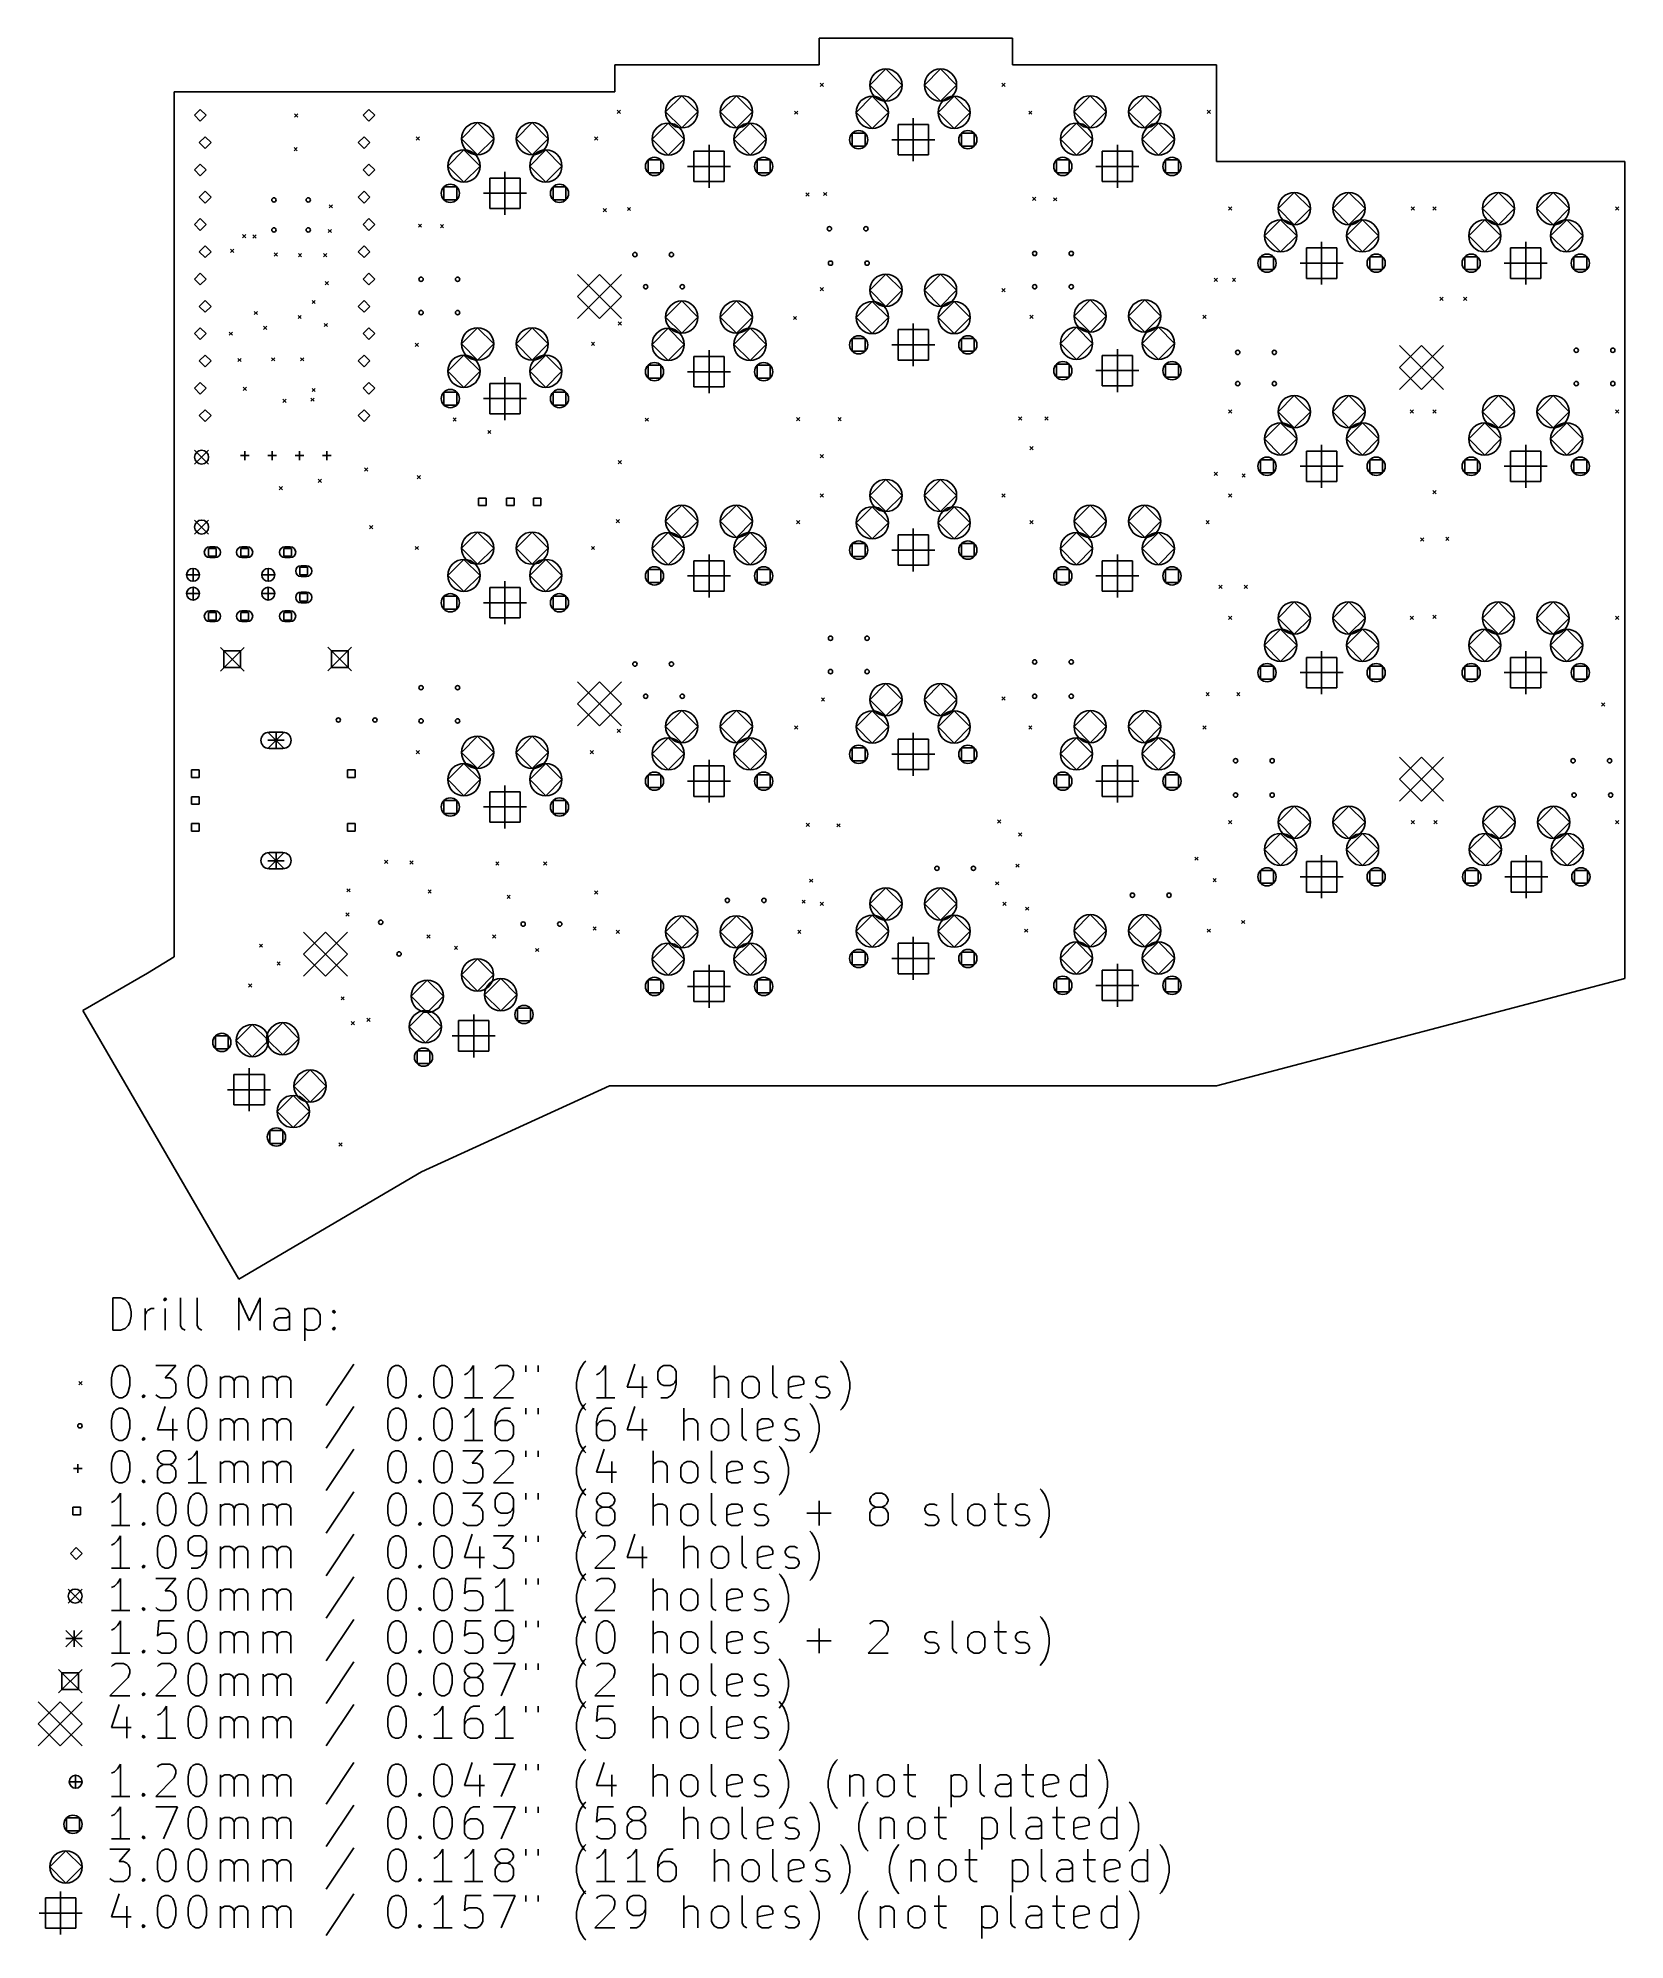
# Model space of a CAD drawing. Extents: x 77 to 225, y -213 to -36.
import ezdxf

# ---------------------------------------------------------------- set-up
doc = ezdxf.new("R2010")
doc.units = 0
doc.layers.add('BLACK', color=7, linetype='CONTINUOUS')

msp = doc.modelspace()

# ---------------------------------------------------------------- linework, layer by layer
at = {"layer": 'BLACK', "linetype": 'CONTINUOUS'}
for p, q in [((149.73, -35.552), (149.73, -38.052)), ((167.73, -35.552), (149.73, -35.552)), ((167.73, -38.052), (167.73, -35.552)), ((130.73, -38.052), (130.73, -40.552)), ((149.73, -38.052), (130.73, -38.052)), ((155.96, -38.43), (154.46, -39.93)), ((157.46, -39.93), (155.96, -38.43)), ((161.04, -38.43), (159.54, -39.93)), ((162.54, -39.93), (161.04, -38.43)), ((186.73, -38.052), (167.73, -38.052)), ((186.73, -47.052), (186.73, -38.052)), ((111.23, -40.552), (89.73, -40.552)), ((89.73, -40.552), (89.73, -99.94)), ((130.73, -40.552), (111.23, -40.552)), ((149.85, -39.76), (150.15, -40.06)), ((150.15, -39.76), (149.85, -40.06)), ((154.46, -39.93), (155.96, -41.43)), ((155.96, -41.43), (157.46, -39.93)), ((159.54, -39.93), (161.04, -41.43)), ((161.04, -41.43), (162.54, -39.93)), ((166.75, -39.76), (167.05, -40.06)), ((167.05, -39.76), (166.75, -40.06)), ((92.1514, -42.1939), (91.6053, -42.74)), ((92.6975, -42.74), (92.1514, -42.1939)), ((107.849, -42.1939), (107.302, -42.74)), ((108.395, -42.74), (107.849, -42.1939)), ((130.95, -42.26), (131.25, -42.56)), ((131.25, -42.26), (130.95, -42.56)), ((136.96, -40.92), (135.46, -42.42)), ((135.46, -42.42), (136.96, -43.92)), ((138.46, -42.42), (136.96, -40.92)), ((136.96, -43.92), (138.46, -42.42)), ((142.04, -40.92), (140.54, -42.42)), ((140.54, -42.42), (142.04, -43.92)), ((143.54, -42.42), (142.04, -40.92)), ((142.04, -43.92), (143.54, -42.42)), ((147.45, -42.35), (147.75, -42.65)), ((147.75, -42.35), (147.45, -42.65)), ((154.69, -40.97), (153.19, -42.47)), ((153.19, -42.47), (154.69, -43.97)), ((156.19, -42.47), (154.69, -40.97)), ((154.69, -43.97), (156.19, -42.47)), ((162.31, -40.97), (160.81, -42.47)), ((160.81, -42.47), (162.31, -43.97)), ((163.81, -42.47), (162.31, -40.97)), ((162.31, -43.97), (163.81, -42.47)), ((169.25, -42.35), (169.55, -42.65)), ((169.55, -42.35), (169.25, -42.65)), ((174.96, -40.92), (173.46, -42.42)), ((173.46, -42.42), (174.96, -43.92)), ((176.46, -42.42), (174.96, -40.92)), ((174.96, -43.92), (176.46, -42.42)), ((180.04, -40.92), (178.54, -42.42)), ((178.54, -42.42), (180.04, -43.92)), ((181.54, -42.42), (180.04, -40.92)), ((180.04, -43.92), (181.54, -42.42)), ((185.85, -42.26), (186.15, -42.56)), ((186.15, -42.26), (185.85, -42.56)), ((91.6053, -42.74), (92.1514, -43.2861)), ((92.1514, -43.2861), (92.6975, -42.74)), ((100.93, -42.602), (101.23, -42.902)), ((101.23, -42.602), (100.93, -42.902)), ((107.302, -42.74), (107.849, -43.2861)), ((107.849, -43.2861), (108.395, -42.74)), ((117.96, -43.42), (116.46, -44.92)), ((119.46, -44.92), (117.96, -43.42)), ((123.04, -43.42), (121.54, -44.92)), ((124.54, -44.92), (123.04, -43.42)), ((135.69, -43.46), (134.19, -44.96)), ((137.19, -44.96), (135.69, -43.46)), ((143.31, -43.46), (141.81, -44.96)), ((144.81, -44.96), (143.31, -43.46)), ((159.914, -43.5958), (157.086, -43.5958)), ((157.086, -43.5958), (157.086, -46.4242)), ((158.5, -43.01), (158.5, -47.01)), ((159.914, -46.4242), (159.914, -43.5958)), ((173.69, -43.46), (172.19, -44.96)), ((175.19, -44.96), (173.69, -43.46)), ((181.31, -43.46), (179.81, -44.96)), ((182.81, -44.96), (181.31, -43.46)), ((92.6086, -44.7339), (92.0625, -45.28)), ((92.0625, -45.28), (92.6086, -45.8261)), ((93.1547, -45.28), (92.6086, -44.7339)), ((92.6086, -45.8261), (93.1547, -45.28)), ((100.88, -45.752), (101.18, -46.052)), ((101.18, -45.752), (100.88, -46.052)), ((107.391, -44.7339), (106.845, -45.28)), ((106.845, -45.28), (107.391, -45.8261)), ((107.938, -45.28), (107.391, -44.7339)), ((107.391, -45.8261), (107.938, -45.28)), ((112.25, -44.75), (112.55, -45.05)), ((112.55, -44.75), (112.25, -45.05)), ((116.69, -45.96), (115.19, -47.46)), ((116.46, -44.92), (117.96, -46.42)), ((118.19, -47.46), (116.69, -45.96)), ((117.96, -46.42), (119.46, -44.92)), ((121.54, -44.92), (123.04, -46.42)), ((124.31, -45.96), (122.81, -47.46)), ((123.04, -46.42), (124.54, -44.92)), ((125.81, -47.46), (124.31, -45.96)), ((128.85, -44.76), (129.15, -45.06)), ((129.15, -44.76), (128.85, -45.06)), ((134.19, -44.96), (135.69, -46.46)), ((135.69, -46.46), (137.19, -44.96)), ((139.5, -45.5), (139.5, -49.5)), ((141.81, -44.96), (143.31, -46.46)), ((143.31, -46.46), (144.81, -44.96)), ((154.021, -44.409), (152.819, -44.409)), ((152.819, -44.409), (152.819, -45.611)), ((152.819, -45.611), (154.021, -45.611)), ((154.021, -45.611), (154.021, -44.409)), ((156.5, -45.01), (160.5, -45.01)), ((164.181, -44.409), (162.979, -44.409)), ((162.979, -44.409), (162.979, -45.611)), ((162.979, -45.611), (164.181, -45.611)), ((164.181, -45.611), (164.181, -44.409)), ((172.19, -44.96), (173.69, -46.46)), ((173.69, -46.46), (175.19, -44.96)), ((177.5, -45.5), (177.5, -49.5)), ((179.81, -44.96), (181.31, -46.46)), ((181.31, -46.46), (182.81, -44.96)), ((92.1514, -47.2739), (91.6053, -47.82)), ((92.6975, -47.82), (92.1514, -47.2739)), ((107.849, -47.2739), (107.302, -47.82)), ((108.395, -47.82), (107.849, -47.2739)), ((115.19, -47.46), (116.69, -48.96)), ((116.69, -48.96), (118.19, -47.46)), ((122.81, -47.46), (124.31, -48.96)), ((124.31, -48.96), (125.81, -47.46)), ((135.021, -46.899), (133.819, -46.899)), ((133.819, -46.899), (133.819, -48.101)), ((135.021, -48.101), (135.021, -46.899)), ((137.5, -47.5), (141.5, -47.5)), ((140.914, -46.0858), (138.086, -46.0858)), ((138.086, -46.0858), (138.086, -48.9142)), ((140.914, -48.9142), (140.914, -46.0858)), ((145.181, -46.899), (143.979, -46.899)), ((143.979, -46.899), (143.979, -48.101)), ((145.181, -48.101), (145.181, -46.899)), ((157.086, -46.4242), (159.914, -46.4242)), ((173.021, -46.899), (171.819, -46.899)), ((171.819, -46.899), (171.819, -48.101)), ((173.021, -48.101), (173.021, -46.899)), ((175.5, -47.5), (179.5, -47.5)), ((178.914, -46.0858), (176.086, -46.0858)), ((176.086, -46.0858), (176.086, -48.9142)), ((178.914, -48.9142), (178.914, -46.0858)), ((183.181, -46.899), (181.979, -46.899)), ((181.979, -46.899), (181.979, -48.101)), ((183.181, -48.101), (183.181, -46.899)), ((224.73, -47.052), (186.73, -47.052)), ((224.73, -123.052), (224.73, -47.052)), ((91.6053, -47.82), (92.1514, -48.3661)), ((92.1514, -48.3661), (92.6975, -47.82)), ((107.302, -47.82), (107.849, -48.3661)), ((107.849, -48.3661), (108.395, -47.82)), ((116.021, -49.399), (114.819, -49.399)), ((114.819, -49.399), (114.819, -50.601)), ((116.021, -50.601), (116.021, -49.399)), ((121.914, -48.5858), (119.086, -48.5858)), ((119.086, -48.5858), (119.086, -51.4142)), ((120.5, -48), (120.5, -52)), ((121.914, -51.4142), (121.914, -48.5858)), ((126.181, -49.399), (124.979, -49.399)), ((124.979, -49.399), (124.979, -50.601)), ((126.181, -50.601), (126.181, -49.399)), ((133.819, -48.101), (135.021, -48.101)), ((138.086, -48.9142), (140.914, -48.9142)), ((143.979, -48.101), (145.181, -48.101)), ((171.819, -48.101), (173.021, -48.101)), ((176.086, -48.9142), (178.914, -48.9142)), ((181.979, -48.101), (183.181, -48.101)), ((92.6086, -49.8139), (92.0625, -50.36)), ((92.0625, -50.36), (92.6086, -50.9061)), ((93.1547, -50.36), (92.6086, -49.8139)), ((92.6086, -50.9061), (93.1547, -50.36)), ((104.15, -51.06), (104.45, -51.36)), ((104.45, -51.06), (104.15, -51.36)), ((107.391, -49.8139), (106.845, -50.36)), ((106.845, -50.36), (107.391, -50.9061)), ((107.938, -50.36), (107.391, -49.8139)), ((107.391, -50.9061), (107.938, -50.36)), ((114.819, -50.601), (116.021, -50.601)), ((118.5, -50), (122.5, -50)), ((124.979, -50.601), (126.181, -50.601)), ((131.9, -51.31), (132.2, -51.61)), ((132.2, -51.31), (131.9, -51.61)), ((148.5, -49.96), (148.8, -50.26)), ((148.8, -49.96), (148.5, -50.26)), ((150.15, -49.91), (150.45, -50.21)), ((150.45, -49.91), (150.15, -50.21)), ((169.6, -50.36), (169.9, -50.66)), ((169.9, -50.36), (169.6, -50.66)), ((171.55, -50.41), (171.85, -50.71)), ((171.85, -50.41), (171.55, -50.71)), ((187.85, -51.26), (188.15, -51.56)), ((188.15, -51.26), (187.85, -51.56)), ((193.96, -49.92), (192.46, -51.42)), ((195.46, -51.42), (193.96, -49.92)), ((199.04, -49.92), (197.54, -51.42)), ((200.54, -51.42), (199.04, -49.92)), ((204.85, -51.26), (205.15, -51.56)), ((205.15, -51.26), (204.85, -51.56)), ((206.85, -51.26), (207.15, -51.56)), ((207.15, -51.26), (206.85, -51.56)), ((212.96, -49.92), (211.46, -51.42)), ((214.46, -51.42), (212.96, -49.92)), ((218.04, -49.92), (216.54, -51.42)), ((219.54, -51.42), (218.04, -49.92)), ((223.85, -51.26), (224.15, -51.56)), ((224.15, -51.26), (223.85, -51.56)), ((92.1514, -52.3539), (91.6053, -52.9)), ((91.6053, -52.9), (92.1514, -53.4461)), ((92.6975, -52.9), (92.1514, -52.3539)), ((92.1514, -53.4461), (92.6975, -52.9)), ((107.849, -52.3539), (107.302, -52.9)), ((107.302, -52.9), (107.849, -53.4461)), ((108.395, -52.9), (107.849, -52.3539)), ((107.849, -53.4461), (108.395, -52.9)), ((112.45, -52.86), (112.75, -53.16)), ((112.75, -52.86), (112.45, -53.16)), ((114.5, -52.91), (114.8, -53.21)), ((114.8, -52.91), (114.5, -53.21)), ((119.086, -51.4142), (121.914, -51.4142)), ((129.65, -51.41), (129.95, -51.71)), ((129.95, -51.41), (129.65, -51.71)), ((192.69, -52.46), (191.19, -53.96)), ((192.46, -51.42), (193.96, -52.92)), ((194.19, -53.96), (192.69, -52.46)), ((193.96, -52.92), (195.46, -51.42)), ((197.54, -51.42), (199.04, -52.92)), ((200.31, -52.46), (198.81, -53.96)), ((199.04, -52.92), (200.54, -51.42)), ((201.81, -53.96), (200.31, -52.46)), ((211.69, -52.46), (210.19, -53.96)), ((211.46, -51.42), (212.96, -52.92)), ((213.19, -53.96), (211.69, -52.46)), ((212.96, -52.92), (214.46, -51.42)), ((216.54, -51.42), (218.04, -52.92)), ((219.31, -52.46), (217.81, -53.96)), ((218.04, -52.92), (219.54, -51.42)), ((220.81, -53.96), (219.31, -52.46)), ((96.0793, -53.8307), (96.3793, -54.1307)), ((96.3793, -53.8307), (96.0793, -54.1307)), ((97.05, -53.86), (97.35, -54.16)), ((97.35, -53.86), (97.05, -54.16)), ((104.05, -53.36), (104.35, -53.66)), ((104.35, -53.36), (104.05, -53.66)), ((191.19, -53.96), (192.69, -55.46)), ((192.69, -55.46), (194.19, -53.96)), ((196.5, -54.5), (196.5, -58.5)), ((198.81, -53.96), (200.31, -55.46)), ((200.31, -55.46), (201.81, -53.96)), ((210.19, -53.96), (211.69, -55.46)), ((211.69, -55.46), (213.19, -53.96)), ((215.5, -54.5), (215.5, -58.5)), ((217.81, -53.96), (219.31, -55.46)), ((219.31, -55.46), (220.81, -53.96)), ((92.6086, -54.8939), (92.0625, -55.44)), ((92.0625, -55.44), (92.6086, -55.9861)), ((93.1547, -55.44), (92.6086, -54.8939)), ((92.6086, -55.9861), (93.1547, -55.44)), ((94.98, -55.202), (95.28, -55.502)), ((95.28, -55.202), (94.98, -55.502)), ((99.03, -55.552), (99.33, -55.852)), ((99.33, -55.552), (99.03, -55.852)), ((101.28, -55.602), (101.58, -55.902)), ((101.58, -55.602), (101.28, -55.902)), ((103.63, -55.602), (103.93, -55.902)), ((103.93, -55.602), (103.63, -55.902)), ((107.391, -54.8939), (106.845, -55.44)), ((106.845, -55.44), (107.391, -55.9861)), ((107.938, -55.44), (107.391, -54.8939)), ((107.391, -55.9861), (107.938, -55.44)), ((192.021, -55.899), (190.819, -55.899)), ((190.819, -55.899), (190.819, -57.101)), ((192.021, -57.101), (192.021, -55.899)), ((194.5, -56.5), (198.5, -56.5)), ((197.914, -55.0858), (195.086, -55.0858)), ((195.086, -55.0858), (195.086, -57.9142)), ((197.914, -57.9142), (197.914, -55.0858)), ((202.181, -55.899), (200.979, -55.899)), ((200.979, -55.899), (200.979, -57.101)), ((202.181, -57.101), (202.181, -55.899)), ((211.021, -55.899), (209.819, -55.899)), ((209.819, -55.899), (209.819, -57.101)), ((211.021, -57.101), (211.021, -55.899)), ((213.5, -56.5), (217.5, -56.5)), ((216.914, -55.0858), (214.086, -55.0858)), ((214.086, -55.0858), (214.086, -57.9142)), ((216.914, -57.9142), (216.914, -55.0858)), ((221.181, -55.899), (219.979, -55.899)), ((219.979, -55.899), (219.979, -57.101)), ((221.181, -57.101), (221.181, -55.899)), ((92.1514, -57.4339), (91.6053, -57.98)), ((91.6053, -57.98), (92.1514, -58.5261)), ((92.6975, -57.98), (92.1514, -57.4339)), ((92.1514, -58.5261), (92.6975, -57.98)), ((103.78, -58.202), (104.08, -58.502)), ((104.08, -58.202), (103.78, -58.502)), ((107.849, -57.4339), (107.302, -57.98)), ((107.302, -57.98), (107.849, -58.5261)), ((108.395, -57.98), (107.849, -57.4339)), ((107.849, -58.5261), (108.395, -57.98)), ((127.25, -57.55), (131.35, -61.65)), ((131.35, -57.55), (127.25, -61.65)), ((129.3, -57.55), (127.25, -59.6)), ((131.35, -59.6), (129.3, -57.55)), ((155.96, -57.52), (154.46, -59.02)), ((157.46, -59.02), (155.96, -57.52)), ((161.04, -57.52), (159.54, -59.02)), ((162.54, -59.02), (161.04, -57.52)), ((186.5, -57.91), (186.8, -58.21)), ((186.8, -57.91), (186.5, -58.21)), ((188.2, -57.91), (188.5, -58.21)), ((188.5, -57.91), (188.2, -58.21)), ((190.819, -57.101), (192.021, -57.101)), ((195.086, -57.9142), (197.914, -57.9142)), ((200.979, -57.101), (202.181, -57.101)), ((209.819, -57.101), (211.021, -57.101)), ((214.086, -57.9142), (216.914, -57.9142)), ((219.979, -57.101), (221.181, -57.101)), ((92.6086, -59.9739), (92.0625, -60.52)), ((93.1547, -60.52), (92.6086, -59.9739)), ((102.55, -59.96), (102.85, -60.26)), ((102.85, -59.96), (102.55, -60.26)), ((107.391, -59.9739), (106.845, -60.52)), ((107.938, -60.52), (107.391, -59.9739)), ((127.25, -59.6), (129.3, -61.65)), ((129.3, -61.65), (131.35, -59.6)), ((136.96, -60.02), (135.46, -61.52)), ((138.46, -61.52), (136.96, -60.02)), ((142.04, -60.02), (140.54, -61.52)), ((143.54, -61.52), (142.04, -60.02)), ((149.85, -58.76), (150.15, -59.06)), ((150.15, -58.76), (149.85, -59.06)), ((154.69, -60.06), (153.19, -61.56)), ((154.46, -59.02), (155.96, -60.52)), ((156.19, -61.56), (154.69, -60.06)), ((155.96, -60.52), (157.46, -59.02)), ((159.54, -59.02), (161.04, -60.52)), ((162.31, -60.06), (160.81, -61.56)), ((161.04, -60.52), (162.54, -59.02)), ((163.81, -61.56), (162.31, -60.06)), ((166.75, -58.86), (167.05, -59.16)), ((167.05, -58.86), (166.75, -59.16)), ((174.96, -59.92), (173.46, -61.42)), ((176.46, -61.42), (174.96, -59.92)), ((180.04, -59.92), (178.54, -61.42)), ((181.54, -61.42), (180.04, -59.92)), ((207.5, -59.66), (207.8, -59.96)), ((207.8, -59.66), (207.5, -59.96)), ((209.7, -59.66), (210, -59.96)), ((210, -59.66), (209.7, -59.96)), ((92.0625, -60.52), (92.6086, -61.0661)), ((92.6086, -61.0661), (93.1547, -60.52)), ((97.1735, -60.9865), (97.4735, -61.2865)), ((97.4735, -60.9865), (97.1735, -61.2865)), ((101.25, -61.36), (101.55, -61.66)), ((101.55, -61.36), (101.25, -61.66)), ((106.845, -60.52), (107.391, -61.0661)), ((107.391, -61.0661), (107.938, -60.52)), ((135.46, -61.52), (136.96, -63.02)), ((136.96, -63.02), (138.46, -61.52)), ((140.54, -61.52), (142.04, -63.02)), ((142.04, -63.02), (143.54, -61.52)), ((147.35, -61.45), (147.65, -61.75)), ((147.65, -61.45), (147.35, -61.75)), ((153.19, -61.56), (154.69, -63.06)), ((154.69, -63.06), (156.19, -61.56)), ((160.81, -61.56), (162.31, -63.06)), ((162.31, -63.06), (163.81, -61.56)), ((169.35, -61.35), (169.65, -61.65)), ((169.65, -61.35), (169.35, -61.65)), ((173.46, -61.42), (174.96, -62.92)), ((174.96, -62.92), (176.46, -61.42)), ((178.54, -61.42), (180.04, -62.92)), ((180.04, -62.92), (181.54, -61.42)), ((185.45, -61.35), (185.75, -61.65)), ((185.75, -61.35), (185.45, -61.65)), ((92.1514, -62.5139), (91.6053, -63.06)), ((91.6053, -63.06), (92.1514, -63.6061)), ((92.6975, -63.06), (92.1514, -62.5139)), ((92.1514, -63.6061), (92.6975, -63.06)), ((94.85, -62.91), (95.15, -63.21)), ((95.15, -62.91), (94.85, -63.21)), ((98.05, -62.36), (98.35, -62.66)), ((98.35, -62.36), (98.05, -62.66)), ((103.68, -62.102), (103.98, -62.402)), ((103.98, -62.102), (103.68, -62.402)), ((107.849, -62.5139), (107.302, -63.06)), ((107.302, -63.06), (107.849, -63.6061)), ((108.395, -63.06), (107.849, -62.5139)), ((107.849, -63.6061), (108.395, -63.06)), ((117.96, -62.52), (116.46, -64.02)), ((119.46, -64.02), (117.96, -62.52)), ((123.04, -62.52), (121.54, -64.02)), ((124.54, -64.02), (123.04, -62.52)), ((131.05, -61.96), (131.35, -62.26)), ((131.35, -61.96), (131.05, -62.26)), ((135.69, -62.56), (134.19, -64.06)), ((137.19, -64.06), (135.69, -62.56)), ((143.31, -62.56), (141.81, -64.06)), ((144.81, -64.06), (143.31, -62.56)), ((154.021, -63.499), (152.819, -63.499)), ((152.819, -63.499), (152.819, -64.701)), ((154.021, -64.701), (154.021, -63.499)), ((159.914, -62.6858), (157.086, -62.6858)), ((157.086, -62.6858), (157.086, -65.5142)), ((158.5, -62.1), (158.5, -66.1)), ((159.914, -65.5142), (159.914, -62.6858)), ((164.181, -63.499), (162.979, -63.499)), ((162.979, -63.499), (162.979, -64.701)), ((164.181, -64.701), (164.181, -63.499)), ((173.69, -62.46), (172.19, -63.96)), ((175.19, -63.96), (173.69, -62.46)), ((181.31, -62.46), (179.81, -63.96)), ((182.81, -63.96), (181.31, -62.46)), ((92.6086, -65.0539), (92.0625, -65.6)), ((93.1547, -65.6), (92.6086, -65.0539)), ((95.65, -65.36), (95.95, -65.66)), ((95.95, -65.36), (95.65, -65.66)), ((98.78, -65.302), (99.08, -65.602)), ((99.08, -65.302), (98.78, -65.602)), ((101.48, -65.302), (101.78, -65.602)), ((101.78, -65.302), (101.48, -65.602)), ((107.391, -65.0539), (106.845, -65.6)), ((107.938, -65.6), (107.391, -65.0539)), ((112.15, -63.95), (112.45, -64.25)), ((112.45, -63.95), (112.15, -64.25)), ((116.69, -65.06), (115.19, -66.56)), ((116.46, -64.02), (117.96, -65.52)), ((118.19, -66.56), (116.69, -65.06)), ((117.96, -65.52), (119.46, -64.02)), ((121.54, -64.02), (123.04, -65.52)), ((124.31, -65.06), (122.81, -66.56)), ((123.04, -65.52), (124.54, -64.02)), ((125.81, -66.56), (124.31, -65.06)), ((128.55, -63.85), (128.85, -64.15)), ((128.85, -63.85), (128.55, -64.15)), ((134.19, -64.06), (135.69, -65.56)), ((135.69, -65.56), (137.19, -64.06)), ((140.914, -65.1858), (138.086, -65.1858)), ((138.086, -65.1858), (138.086, -68.0142)), ((139.5, -64.6), (139.5, -68.6)), ((140.914, -68.0142), (140.914, -65.1858)), ((141.81, -64.06), (143.31, -65.56)), ((143.31, -65.56), (144.81, -64.06)), ((152.819, -64.701), (154.021, -64.701)), ((156.5, -64.1), (160.5, -64.1)), ((162.979, -64.701), (164.181, -64.701)), ((172.19, -63.96), (173.69, -65.46)), ((173.69, -65.46), (175.19, -63.96)), ((178.914, -65.0858), (176.086, -65.0858)), ((176.086, -65.0858), (176.086, -67.9142)), ((177.5, -64.5), (177.5, -68.5)), ((178.914, -67.9142), (178.914, -65.0858)), ((179.81, -63.96), (181.31, -65.46)), ((181.31, -65.46), (182.81, -63.96)), ((203.75, -64.16), (207.85, -68.26)), ((207.85, -64.16), (203.75, -68.26)), ((205.8, -64.16), (203.75, -66.21)), ((207.85, -66.21), (205.8, -64.16)), ((92.0625, -65.6), (92.6086, -66.1461)), ((92.6086, -66.1461), (93.1547, -65.6)), ((106.845, -65.6), (107.391, -66.1461)), ((107.391, -66.1461), (107.938, -65.6)), ((115.19, -66.56), (116.69, -68.06)), ((116.69, -68.06), (118.19, -66.56)), ((120.5, -67.1), (120.5, -71.1)), ((122.81, -66.56), (124.31, -68.06)), ((124.31, -68.06), (125.81, -66.56)), ((135.021, -65.999), (133.819, -65.999)), ((133.819, -65.999), (133.819, -67.201)), ((133.819, -67.201), (135.021, -67.201)), ((135.021, -67.201), (135.021, -65.999)), ((137.5, -66.6), (141.5, -66.6)), ((145.181, -65.999), (143.979, -65.999)), ((143.979, -65.999), (143.979, -67.201)), ((143.979, -67.201), (145.181, -67.201)), ((145.181, -67.201), (145.181, -65.999)), ((157.086, -65.5142), (159.914, -65.5142)), ((173.021, -65.899), (171.819, -65.899)), ((171.819, -65.899), (171.819, -67.101)), ((171.819, -67.101), (173.021, -67.101)), ((173.021, -67.101), (173.021, -65.899)), ((175.5, -66.5), (179.5, -66.5)), ((183.181, -65.899), (181.979, -65.899)), ((181.979, -65.899), (181.979, -67.101)), ((181.979, -67.101), (183.181, -67.101)), ((183.181, -67.101), (183.181, -65.899)), ((203.75, -66.21), (205.8, -68.26)), ((205.8, -68.26), (207.85, -66.21)), ((92.1514, -67.5939), (91.6053, -68.14)), ((91.6053, -68.14), (92.1514, -68.6861)), ((92.6975, -68.14), (92.1514, -67.5939)), ((92.1514, -68.6861), (92.6975, -68.14)), ((96.15, -68.05), (96.45, -68.35)), ((96.45, -68.05), (96.15, -68.35)), ((102.55, -68.15), (102.85, -68.45)), ((102.85, -68.15), (102.55, -68.45)), ((107.849, -67.5939), (107.302, -68.14)), ((107.302, -68.14), (107.849, -68.6861)), ((108.395, -68.14), (107.849, -67.5939)), ((107.849, -68.6861), (108.395, -68.14)), ((116.021, -68.499), (114.819, -68.499)), ((114.819, -68.499), (114.819, -69.701)), ((116.021, -69.701), (116.021, -68.499)), ((121.914, -67.6858), (119.086, -67.6858)), ((119.086, -67.6858), (119.086, -70.5142)), ((121.914, -70.5142), (121.914, -67.6858)), ((126.181, -68.499), (124.979, -68.499)), ((124.979, -68.499), (124.979, -69.701)), ((126.181, -69.701), (126.181, -68.499)), ((138.086, -68.0142), (140.914, -68.0142)), ((176.086, -67.9142), (178.914, -67.9142)), ((193.96, -68.82), (192.46, -70.32)), ((195.46, -70.32), (193.96, -68.82)), ((199.04, -68.82), (197.54, -70.32)), ((200.54, -70.32), (199.04, -68.82)), ((212.96, -68.82), (211.46, -70.32)), ((214.46, -70.32), (212.96, -68.82)), ((218.04, -68.82), (216.54, -70.32)), ((219.54, -70.32), (218.04, -68.82)), ((92.6086, -70.1339), (92.0625, -70.68)), ((92.0625, -70.68), (92.6086, -71.2261)), ((93.1547, -70.68), (92.6086, -70.1339)), ((92.6086, -71.2261), (93.1547, -70.68)), ((99.8385, -69.1666), (100.139, -69.4666)), ((100.139, -69.1666), (99.8385, -69.4666)), ((102.45, -69.05), (102.75, -69.35)), ((102.75, -69.05), (102.45, -69.35)), ((107.391, -70.1339), (106.845, -70.68)), ((106.845, -70.68), (107.391, -71.2261)), ((107.938, -70.68), (107.391, -70.1339)), ((107.391, -71.2261), (107.938, -70.68)), ((114.819, -69.701), (116.021, -69.701)), ((118.5, -69.1), (122.5, -69.1)), ((119.086, -70.5142), (121.914, -70.5142)), ((124.979, -69.701), (126.181, -69.701)), ((187.85, -70.16), (188.15, -70.46)), ((188.15, -70.16), (187.85, -70.46)), ((192.46, -70.32), (193.96, -71.82)), ((193.96, -71.82), (195.46, -70.32)), ((197.54, -70.32), (199.04, -71.82)), ((199.04, -71.82), (200.54, -70.32)), ((204.75, -70.16), (205.05, -70.46)), ((205.05, -70.16), (204.75, -70.46)), ((206.85, -70.16), (207.15, -70.46)), ((207.15, -70.16), (206.85, -70.46)), ((211.46, -70.32), (212.96, -71.82)), ((212.96, -71.82), (214.46, -70.32)), ((216.54, -70.32), (218.04, -71.82)), ((218.04, -71.82), (219.54, -70.32)), ((223.85, -70.16), (224.15, -70.46)), ((224.15, -70.16), (223.85, -70.46)), ((115.68, -70.902), (115.98, -71.202)), ((115.98, -70.902), (115.68, -71.202)), ((118.9, -72.06), (119.2, -72.36)), ((119.2, -72.06), (118.9, -72.36)), ((133.55, -70.91), (133.85, -71.21)), ((133.85, -70.91), (133.55, -71.21)), ((147.65, -70.86), (147.95, -71.16)), ((147.95, -70.86), (147.65, -71.16)), ((151.5, -70.86), (151.8, -71.16)), ((151.8, -70.86), (151.5, -71.16)), ((168.3, -70.81), (168.6, -71.11)), ((168.6, -70.81), (168.3, -71.11)), ((170.75, -70.81), (171.05, -71.11)), ((171.05, -70.81), (170.75, -71.11)), ((192.69, -71.36), (191.19, -72.86)), ((194.19, -72.86), (192.69, -71.36)), ((200.31, -71.36), (198.81, -72.86)), ((201.81, -72.86), (200.31, -71.36)), ((211.69, -71.36), (210.19, -72.86)), ((213.19, -72.86), (211.69, -71.36)), ((219.31, -71.36), (217.81, -72.86)), ((220.81, -72.86), (219.31, -71.36)), ((91.63, -73.902), (92.93, -75.202)), ((92.93, -73.902), (91.63, -75.202)), ((96.3, -74.0036), (96.3, -74.8164)), ((98.84, -74.0036), (98.84, -74.8164)), ((101.38, -74.0036), (101.38, -74.8164)), ((103.92, -74.0036), (103.92, -74.8164)), ((149.85, -74.31), (150.15, -74.61)), ((150.15, -74.31), (149.85, -74.61)), ((169.35, -73.56), (169.65, -73.86)), ((169.65, -73.56), (169.35, -73.86)), ((191.19, -72.86), (192.69, -74.36)), ((192.69, -74.36), (194.19, -72.86)), ((197.914, -73.9858), (195.086, -73.9858)), ((195.086, -73.9858), (195.086, -76.8142)), ((196.5, -73.4), (196.5, -77.4)), ((197.914, -76.8142), (197.914, -73.9858)), ((198.81, -72.86), (200.31, -74.36)), ((200.31, -74.36), (201.81, -72.86)), ((210.19, -72.86), (211.69, -74.36)), ((211.69, -74.36), (213.19, -72.86)), ((216.914, -73.9858), (214.086, -73.9858)), ((214.086, -73.9858), (214.086, -76.8142)), ((215.5, -73.4), (215.5, -77.4)), ((216.914, -76.8142), (216.914, -73.9858)), ((217.81, -72.86), (219.31, -74.36)), ((219.31, -74.36), (220.81, -72.86)), ((95.8936, -74.41), (96.7064, -74.41)), ((98.4336, -74.41), (99.2464, -74.41)), ((100.974, -74.41), (101.786, -74.41)), ((103.514, -74.41), (104.326, -74.41)), ((107.45, -75.56), (107.75, -75.86)), ((107.75, -75.56), (107.45, -75.86)), ((131.05, -74.86), (131.35, -75.16)), ((131.35, -74.86), (131.05, -75.16)), ((186.5, -75.96), (186.8, -76.26)), ((186.8, -75.96), (186.5, -76.26)), ((192.021, -74.799), (190.819, -74.799)), ((190.819, -74.799), (190.819, -76.001)), ((190.819, -76.001), (192.021, -76.001)), ((192.021, -76.001), (192.021, -74.799)), ((194.5, -75.4), (198.5, -75.4)), ((202.181, -74.799), (200.979, -74.799)), ((200.979, -74.799), (200.979, -76.001)), ((200.979, -76.001), (202.181, -76.001)), ((202.181, -76.001), (202.181, -74.799)), ((211.021, -74.799), (209.819, -74.799)), ((209.819, -74.799), (209.819, -76.001)), ((209.819, -76.001), (211.021, -76.001)), ((211.021, -76.001), (211.021, -74.799)), ((213.5, -75.4), (217.5, -75.4)), ((221.181, -74.799), (219.979, -74.799)), ((219.979, -74.799), (219.979, -76.001)), ((219.979, -76.001), (221.181, -76.001)), ((221.181, -76.001), (221.181, -74.799)), ((99.505, -77.277), (99.805, -77.577)), ((99.805, -77.277), (99.505, -77.577)), ((103.129, -76.6009), (103.429, -76.9009)), ((103.429, -76.6009), (103.129, -76.9009)), ((112.35, -76.26), (112.65, -76.56)), ((112.65, -76.26), (112.35, -76.56)), ((155.96, -76.62), (154.46, -78.12)), ((157.46, -78.12), (155.96, -76.62)), ((161.04, -76.62), (159.54, -78.12)), ((162.54, -78.12), (161.04, -76.62)), ((189.1, -76.11), (189.4, -76.41)), ((189.4, -76.11), (189.1, -76.41)), ((195.086, -76.8142), (197.914, -76.8142)), ((206.85, -77.66), (207.15, -77.96)), ((207.15, -77.66), (206.85, -77.96)), ((214.086, -76.8142), (216.914, -76.8142)), ((118.754, -78.3564), (118.046, -78.3564)), ((118.046, -78.3564), (118.046, -79.0636)), ((118.046, -79.0636), (118.754, -79.0636)), ((118.754, -79.0636), (118.754, -78.3564)), ((121.354, -78.3564), (120.646, -78.3564)), ((120.646, -78.3564), (120.646, -79.0636)), ((120.646, -79.0636), (121.354, -79.0636)), ((121.354, -79.0636), (121.354, -78.3564)), ((123.854, -78.3564), (123.146, -78.3564)), ((123.146, -78.3564), (123.146, -79.0636)), ((123.146, -79.0636), (123.854, -79.0636)), ((123.854, -79.0636), (123.854, -78.3564)), ((136.96, -79.02), (135.46, -80.52)), ((138.46, -80.52), (136.96, -79.02)), ((142.04, -79.02), (140.54, -80.52)), ((143.54, -80.52), (142.04, -79.02)), ((149.85, -77.96), (150.15, -78.26)), ((150.15, -77.96), (149.85, -78.26)), ((154.69, -79.16), (153.19, -80.66)), ((154.46, -78.12), (155.96, -79.62)), ((156.19, -80.66), (154.69, -79.16)), ((155.96, -79.62), (157.46, -78.12)), ((159.54, -78.12), (161.04, -79.62)), ((162.31, -79.16), (160.81, -80.66)), ((161.04, -79.62), (162.54, -78.12)), ((163.81, -80.66), (162.31, -79.16)), ((166.75, -77.96), (167.05, -78.26)), ((167.05, -77.96), (166.75, -78.26)), ((174.96, -79.02), (173.46, -80.52)), ((176.46, -80.52), (174.96, -79.02)), ((180.04, -79.02), (178.54, -80.52)), ((181.54, -80.52), (180.04, -79.02)), ((187.85, -77.96), (188.15, -78.26)), ((188.15, -77.96), (187.85, -78.26)), ((91.63, -80.402), (92.93, -81.702)), ((92.93, -80.402), (91.63, -81.702)), ((107.9, -80.91), (108.2, -81.21)), ((108.2, -80.91), (107.9, -81.21)), ((130.85, -80.36), (131.15, -80.66)), ((131.15, -80.36), (130.85, -80.66)), ((135.46, -80.52), (136.96, -82.02)), ((136.96, -82.02), (138.46, -80.52)), ((140.54, -80.52), (142.04, -82.02)), ((142.04, -82.02), (143.54, -80.52)), ((147.65, -80.45), (147.95, -80.75)), ((147.95, -80.45), (147.65, -80.75)), ((153.19, -80.66), (154.69, -82.16)), ((154.69, -82.16), (156.19, -80.66)), ((158.5, -81.2), (158.5, -85.2)), ((160.81, -80.66), (162.31, -82.16)), ((162.31, -82.16), (163.81, -80.66)), ((169.35, -80.45), (169.65, -80.75)), ((169.65, -80.45), (169.35, -80.75)), ((173.46, -80.52), (174.96, -82.02)), ((174.96, -82.02), (176.46, -80.52)), ((178.54, -80.52), (180.04, -82.02)), ((180.04, -82.02), (181.54, -80.52)), ((185.75, -80.45), (186.05, -80.75)), ((186.05, -80.45), (185.75, -80.75)), ((93.6336, -83.0484), (92.9264, -83.0484)), ((92.9264, -83.0484), (92.9264, -83.7556)), ((93.03, -82.902), (93.53, -82.902)), ((93.6336, -83.7556), (93.6336, -83.0484)), ((96.6336, -83.0484), (95.9264, -83.0484)), ((95.9264, -83.0484), (95.9264, -83.7556)), ((96.03, -82.902), (96.53, -82.902)), ((96.6336, -83.7556), (96.6336, -83.0484)), ((100.634, -83.0484), (99.9264, -83.0484)), ((99.9264, -83.0484), (99.9264, -83.7556)), ((100.03, -82.902), (100.53, -82.902)), ((100.634, -83.7556), (100.634, -83.0484)), ((112.15, -82.85), (112.45, -83.15)), ((112.45, -82.85), (112.15, -83.15)), ((117.96, -81.52), (116.46, -83.02)), ((116.46, -83.02), (117.96, -84.52)), ((119.46, -83.02), (117.96, -81.52)), ((117.96, -84.52), (119.46, -83.02)), ((123.04, -81.52), (121.54, -83.02)), ((121.54, -83.02), (123.04, -84.52)), ((124.54, -83.02), (123.04, -81.52)), ((123.04, -84.52), (124.54, -83.02)), ((128.55, -82.85), (128.85, -83.15)), ((128.85, -82.85), (128.55, -83.15)), ((135.69, -81.56), (134.19, -83.06)), ((134.19, -83.06), (135.69, -84.56)), ((137.19, -83.06), (135.69, -81.56)), ((135.69, -84.56), (137.19, -83.06)), ((143.31, -81.56), (141.81, -83.06)), ((141.81, -83.06), (143.31, -84.56)), ((144.81, -83.06), (143.31, -81.56)), ((143.31, -84.56), (144.81, -83.06)), ((154.021, -82.599), (152.819, -82.599)), ((152.819, -82.599), (152.819, -83.801)), ((154.021, -83.801), (154.021, -82.599)), ((159.914, -81.7858), (157.086, -81.7858)), ((157.086, -81.7858), (157.086, -84.6142)), ((159.914, -84.6142), (159.914, -81.7858)), ((164.181, -82.599), (162.979, -82.599)), ((162.979, -82.599), (162.979, -83.801)), ((164.181, -83.801), (164.181, -82.599)), ((173.69, -81.56), (172.19, -83.06)), ((172.19, -83.06), (173.69, -84.56)), ((175.19, -83.06), (173.69, -81.56)), ((173.69, -84.56), (175.19, -83.06)), ((181.31, -81.56), (179.81, -83.06)), ((179.81, -83.06), (181.31, -84.56)), ((182.81, -83.06), (181.31, -81.56)), ((181.31, -84.56), (182.81, -83.06)), ((205.7, -82.06), (206, -82.36)), ((206, -82.06), (205.7, -82.36)), ((208.05, -82.01), (208.35, -82.31)), ((208.35, -82.01), (208.05, -82.31)), ((91.48, -84.902), (91.48, -86.102)), ((92.9264, -83.7556), (93.6336, -83.7556)), ((93.03, -83.902), (93.53, -83.902)), ((95.9264, -83.7556), (96.6336, -83.7556)), ((96.03, -83.902), (96.53, -83.902)), ((98.48, -84.902), (98.48, -86.102)), ((99.9264, -83.7556), (100.634, -83.7556)), ((100.03, -83.902), (100.53, -83.902)), ((102.134, -84.7984), (101.426, -84.7984)), ((101.426, -84.7984), (101.426, -85.5056)), ((101.53, -84.652), (102.03, -84.652)), ((102.134, -85.5056), (102.134, -84.7984)), ((116.69, -84.06), (115.19, -85.56)), ((118.19, -85.56), (116.69, -84.06)), ((124.31, -84.06), (122.81, -85.56)), ((125.81, -85.56), (124.31, -84.06)), ((140.914, -84.1858), (138.086, -84.1858)), ((138.086, -84.1858), (138.086, -87.0142)), ((139.5, -83.6), (139.5, -87.6)), ((140.914, -87.0142), (140.914, -84.1858)), ((152.819, -83.801), (154.021, -83.801)), ((156.5, -83.2), (160.5, -83.2)), ((157.086, -84.6142), (159.914, -84.6142)), ((162.979, -83.801), (164.181, -83.801)), ((178.914, -84.1858), (176.086, -84.1858)), ((176.086, -84.1858), (176.086, -87.0142)), ((177.5, -83.6), (177.5, -87.6)), ((178.914, -87.0142), (178.914, -84.1858)), ((90.88, -85.502), (92.08, -85.502)), ((91.48, -86.652), (91.48, -87.852)), ((97.88, -85.502), (99.08, -85.502)), ((98.48, -86.652), (98.48, -87.852)), ((101.426, -85.5056), (102.134, -85.5056)), ((101.53, -85.652), (102.03, -85.652)), ((115.19, -85.56), (116.69, -87.06)), ((116.69, -87.06), (118.19, -85.56)), ((121.914, -86.6858), (119.086, -86.6858)), ((119.086, -86.6858), (119.086, -89.5142)), ((120.5, -86.1), (120.5, -90.1)), ((121.914, -89.5142), (121.914, -86.6858)), ((122.81, -85.56), (124.31, -87.06)), ((124.31, -87.06), (125.81, -85.56)), ((135.021, -84.999), (133.819, -84.999)), ((133.819, -84.999), (133.819, -86.201)), ((133.819, -86.201), (135.021, -86.201)), ((135.021, -86.201), (135.021, -84.999)), ((137.5, -85.6), (141.5, -85.6)), ((145.181, -84.999), (143.979, -84.999)), ((143.979, -84.999), (143.979, -86.201)), ((143.979, -86.201), (145.181, -86.201)), ((145.181, -86.201), (145.181, -84.999)), ((173.021, -84.999), (171.819, -84.999)), ((171.819, -84.999), (171.819, -86.201)), ((171.819, -86.201), (173.021, -86.201)), ((173.021, -86.201), (173.021, -84.999)), ((175.5, -85.6), (179.5, -85.6)), ((183.181, -84.999), (181.979, -84.999)), ((181.979, -84.999), (181.979, -86.201)), ((181.979, -86.201), (183.181, -86.201)), ((183.181, -86.201), (183.181, -84.999)), ((186.95, -86.46), (187.25, -86.76)), ((187.25, -86.46), (186.95, -86.76)), ((189.3, -86.46), (189.6, -86.76)), ((189.6, -86.46), (189.3, -86.76)), ((90.88, -87.252), (92.08, -87.252)), ((97.88, -87.252), (99.08, -87.252)), ((102.134, -87.2484), (101.426, -87.2484)), ((101.426, -87.2484), (101.426, -87.9556)), ((101.426, -87.9556), (102.134, -87.9556)), ((101.53, -87.102), (102.03, -87.102)), ((101.53, -88.102), (102.03, -88.102)), ((102.134, -87.9556), (102.134, -87.2484)), ((116.021, -87.499), (114.819, -87.499)), ((114.819, -87.499), (114.819, -88.701)), ((116.021, -88.701), (116.021, -87.499)), ((118.5, -88.1), (122.5, -88.1)), ((126.181, -87.499), (124.979, -87.499)), ((124.979, -87.499), (124.979, -88.701)), ((126.181, -88.701), (126.181, -87.499)), ((138.086, -87.0142), (140.914, -87.0142)), ((176.086, -87.0142), (178.914, -87.0142)), ((193.96, -88.02), (192.46, -89.52)), ((195.46, -89.52), (193.96, -88.02)), ((199.04, -88.02), (197.54, -89.52)), ((200.54, -89.52), (199.04, -88.02)), ((212.96, -88.02), (211.46, -89.52)), ((214.46, -89.52), (212.96, -88.02)), ((218.04, -88.02), (216.54, -89.52)), ((219.54, -89.52), (218.04, -88.02)), ((93.6336, -88.9984), (92.9264, -88.9984)), ((92.9264, -88.9984), (92.9264, -89.7056)), ((92.9264, -89.7056), (93.6336, -89.7056)), ((93.03, -88.852), (93.53, -88.852)), ((93.03, -89.852), (93.53, -89.852)), ((93.6336, -89.7056), (93.6336, -88.9984)), ((96.6336, -88.9984), (95.9264, -88.9984)), ((95.9264, -88.9984), (95.9264, -89.7056)), ((95.9264, -89.7056), (96.6336, -89.7056)), ((96.03, -88.852), (96.53, -88.852)), ((96.03, -89.852), (96.53, -89.852)), ((96.6336, -89.7056), (96.6336, -88.9984)), ((100.634, -88.9984), (99.9264, -88.9984)), ((99.9264, -88.9984), (99.9264, -89.7056)), ((99.9264, -89.7056), (100.634, -89.7056)), ((100.03, -88.852), (100.53, -88.852)), ((100.03, -89.852), (100.53, -89.852)), ((100.634, -89.7056), (100.634, -88.9984)), ((114.819, -88.701), (116.021, -88.701)), ((119.086, -89.5142), (121.914, -89.5142)), ((124.979, -88.701), (126.181, -88.701)), ((187.85, -89.36), (188.15, -89.66)), ((188.15, -89.36), (187.85, -89.66)), ((192.46, -89.52), (193.96, -91.02)), ((193.96, -91.02), (195.46, -89.52)), ((197.54, -89.52), (199.04, -91.02)), ((199.04, -91.02), (200.54, -89.52)), ((204.75, -89.36), (205.05, -89.66)), ((205.05, -89.36), (204.75, -89.66)), ((206.85, -89.26), (207.15, -89.56)), ((207.15, -89.26), (206.85, -89.56)), ((211.46, -89.52), (212.96, -91.02)), ((212.96, -91.02), (214.46, -89.52)), ((216.54, -89.52), (218.04, -91.02)), ((218.04, -91.02), (219.54, -89.52)), ((223.85, -89.36), (224.15, -89.66)), ((224.15, -89.36), (223.85, -89.66)), ((192.69, -90.56), (191.19, -92.06)), ((194.19, -92.06), (192.69, -90.56)), ((200.31, -90.56), (198.81, -92.06)), ((201.81, -92.06), (200.31, -90.56)), ((211.69, -90.56), (210.19, -92.06)), ((213.19, -92.06), (211.69, -90.56)), ((219.31, -90.56), (217.81, -92.06)), ((220.81, -92.06), (219.31, -90.56)), ((94.03, -92.252), (96.23, -94.452)), ((96.23, -92.252), (94.03, -94.452)), ((95.9078, -92.5742), (94.3522, -92.5742)), ((94.3522, -92.5742), (94.3522, -94.1298)), ((95.9078, -94.1298), (95.9078, -92.5742)), ((104.03, -92.236), (106.23, -94.436)), ((106.23, -92.236), (104.03, -94.436)), ((105.908, -92.5582), (104.352, -92.5582)), ((104.352, -92.5582), (104.352, -94.1138)), ((105.908, -94.1138), (105.908, -92.5582)), ((191.19, -92.06), (192.69, -93.56)), ((192.69, -93.56), (194.19, -92.06)), ((197.914, -93.1858), (195.086, -93.1858)), ((195.086, -93.1858), (195.086, -96.0142)), ((196.5, -92.6), (196.5, -96.6)), ((197.914, -96.0142), (197.914, -93.1858)), ((198.81, -92.06), (200.31, -93.56)), ((200.31, -93.56), (201.81, -92.06)), ((210.19, -92.06), (211.69, -93.56)), ((211.69, -93.56), (213.19, -92.06)), ((216.914, -93.1858), (214.086, -93.1858)), ((214.086, -93.1858), (214.086, -96.0142)), ((215.5, -92.6), (215.5, -96.6)), ((216.914, -96.0142), (216.914, -93.1858)), ((217.81, -92.06), (219.31, -93.56)), ((219.31, -93.56), (220.81, -92.06)), ((94.3522, -94.1298), (95.9078, -94.1298)), ((104.352, -94.1138), (105.908, -94.1138)), ((127.25, -95.46), (131.35, -99.56)), ((131.35, -95.46), (127.25, -99.56)), ((129.3, -95.46), (127.25, -97.51)), ((131.35, -97.51), (129.3, -95.46)), ((192.021, -93.999), (190.819, -93.999)), ((190.819, -93.999), (190.819, -95.201)), ((190.819, -95.201), (192.021, -95.201)), ((192.021, -95.201), (192.021, -93.999)), ((194.5, -94.6), (198.5, -94.6)), ((202.181, -93.999), (200.979, -93.999)), ((200.979, -93.999), (200.979, -95.201)), ((200.979, -95.201), (202.181, -95.201)), ((202.181, -95.201), (202.181, -93.999)), ((211.021, -93.999), (209.819, -93.999)), ((209.819, -93.999), (209.819, -95.201)), ((209.819, -95.201), (211.021, -95.201)), ((211.021, -95.201), (211.021, -93.999)), ((213.5, -94.6), (217.5, -94.6)), ((221.181, -93.999), (219.979, -93.999)), ((219.979, -93.999), (219.979, -95.201)), ((219.979, -95.201), (221.181, -95.201)), ((221.181, -95.201), (221.181, -93.999)), ((149.95, -96.96), (150.25, -97.26)), ((150.25, -96.96), (149.95, -97.26)), ((155.96, -95.62), (154.46, -97.12)), ((154.46, -97.12), (155.96, -98.62)), ((157.46, -97.12), (155.96, -95.62)), ((155.96, -98.62), (157.46, -97.12)), ((161.04, -95.62), (159.54, -97.12)), ((159.54, -97.12), (161.04, -98.62)), ((162.54, -97.12), (161.04, -95.62)), ((161.04, -98.62), (162.54, -97.12)), ((166.75, -96.86), (167.05, -97.16)), ((167.05, -96.86), (166.75, -97.16)), ((185.75, -96.46), (186.05, -96.76)), ((186.05, -96.46), (185.75, -96.76)), ((188.6, -96.46), (188.9, -96.76)), ((188.9, -96.46), (188.6, -96.76)), ((195.086, -96.0142), (197.914, -96.0142)), ((214.086, -96.0142), (216.914, -96.0142)), ((127.25, -97.51), (129.3, -99.56)), ((129.3, -99.56), (131.35, -97.51)), ((136.96, -98.12), (135.46, -99.62)), ((138.46, -99.62), (136.96, -98.12)), ((142.04, -98.12), (140.54, -99.62)), ((143.54, -99.62), (142.04, -98.12)), ((154.69, -98.16), (153.19, -99.66)), ((156.19, -99.66), (154.69, -98.16)), ((162.31, -98.16), (160.81, -99.66)), ((163.81, -99.66), (162.31, -98.16)), ((174.96, -98.12), (173.46, -99.62)), ((176.46, -99.62), (174.96, -98.12)), ((180.04, -98.12), (178.54, -99.62)), ((181.54, -99.62), (180.04, -98.12)), ((222.55, -97.41), (222.85, -97.71)), ((222.85, -97.41), (222.55, -97.71)), ((89.73, -99.94), (89.73, -100.552)), ((89.73, -100.552), (89.73, -121.052)), ((98.45, -100.15), (99.95, -101.65)), ((99.95, -100.15), (98.45, -101.65)), ((98.55, -100.15), (99.85, -100.15)), ((99.2, -100.15), (99.2, -101.65)), ((117.96, -100.52), (116.46, -102.02)), ((119.46, -102.02), (117.96, -100.52)), ((123.04, -100.52), (121.54, -102.02)), ((124.54, -102.02), (123.04, -100.52)), ((130.95, -99.86), (131.25, -100.16)), ((131.25, -99.86), (130.95, -100.16)), ((135.69, -100.66), (134.19, -102.16)), ((135.46, -99.62), (136.96, -101.12)), ((137.19, -102.16), (135.69, -100.66)), ((136.96, -101.12), (138.46, -99.62)), ((140.54, -99.62), (142.04, -101.12)), ((143.31, -100.66), (141.81, -102.16)), ((142.04, -101.12), (143.54, -99.62)), ((144.81, -102.16), (143.31, -100.66)), ((147.45, -99.55), (147.75, -99.85)), ((147.75, -99.55), (147.45, -99.85)), ((153.19, -99.66), (154.69, -101.16)), ((154.69, -101.16), (156.19, -99.66)), ((159.914, -100.786), (157.086, -100.786)), ((157.086, -100.786), (157.086, -103.614)), ((158.5, -100.2), (158.5, -104.2)), ((159.914, -103.614), (159.914, -100.786)), ((160.81, -99.66), (162.31, -101.16)), ((162.31, -101.16), (163.81, -99.66)), ((169.25, -99.55), (169.55, -99.85)), ((169.55, -99.55), (169.25, -99.85)), ((173.69, -100.66), (172.19, -102.16)), ((173.46, -99.62), (174.96, -101.12)), ((175.19, -102.16), (173.69, -100.66)), ((174.96, -101.12), (176.46, -99.62)), ((178.54, -99.62), (180.04, -101.12)), ((181.31, -100.66), (179.81, -102.16)), ((180.04, -101.12), (181.54, -99.62)), ((182.81, -102.16), (181.31, -100.66)), ((185.45, -99.55), (185.75, -99.85)), ((185.75, -99.55), (185.45, -99.85)), ((98.45, -100.9), (99.95, -100.9)), ((98.55, -101.65), (99.85, -101.65)), ((112.25, -101.85), (112.55, -102.15)), ((112.55, -101.85), (112.25, -102.15)), ((116.46, -102.02), (117.96, -103.52)), ((117.96, -103.52), (119.46, -102.02)), ((121.54, -102.02), (123.04, -103.52)), ((123.04, -103.52), (124.54, -102.02)), ((128.45, -101.85), (128.75, -102.15)), ((128.75, -101.85), (128.45, -102.15)), ((134.19, -102.16), (135.69, -103.66)), ((135.69, -103.66), (137.19, -102.16)), ((141.81, -102.16), (143.31, -103.66)), ((143.31, -103.66), (144.81, -102.16)), ((154.021, -101.599), (152.819, -101.599)), ((152.819, -101.599), (152.819, -102.801)), ((154.021, -102.801), (154.021, -101.599)), ((156.5, -102.2), (160.5, -102.2)), ((164.181, -101.599), (162.979, -101.599)), ((162.979, -101.599), (162.979, -102.801)), ((164.181, -102.801), (164.181, -101.599)), ((172.19, -102.16), (173.69, -103.66)), ((173.69, -103.66), (175.19, -102.16)), ((179.81, -102.16), (181.31, -103.66)), ((181.31, -103.66), (182.81, -102.16)), ((203.75, -102.46), (207.85, -106.56)), ((207.85, -102.46), (203.75, -106.56)), ((205.8, -102.46), (203.75, -104.51)), ((207.85, -104.51), (205.8, -102.46)), ((92.0536, -103.646), (91.3464, -103.646)), ((91.3464, -103.646), (91.3464, -104.354)), ((91.3464, -104.354), (92.0536, -104.354)), ((92.0536, -104.354), (92.0536, -103.646)), ((106.554, -103.646), (105.846, -103.646)), ((105.846, -103.646), (105.846, -104.354)), ((105.846, -104.354), (106.554, -104.354)), ((106.554, -104.354), (106.554, -103.646)), ((116.69, -103.06), (115.19, -104.56)), ((118.19, -104.56), (116.69, -103.06)), ((124.31, -103.06), (122.81, -104.56)), ((125.81, -104.56), (124.31, -103.06)), ((135.021, -104.099), (133.819, -104.099)), ((133.819, -104.099), (133.819, -105.301)), ((135.021, -105.301), (135.021, -104.099)), ((140.914, -103.286), (138.086, -103.286)), ((138.086, -103.286), (138.086, -106.114)), ((139.5, -102.7), (139.5, -106.7)), ((140.914, -106.114), (140.914, -103.286)), ((145.181, -104.099), (143.979, -104.099)), ((143.979, -104.099), (143.979, -105.301)), ((145.181, -105.301), (145.181, -104.099)), ((152.819, -102.801), (154.021, -102.801)), ((157.086, -103.614), (159.914, -103.614)), ((162.979, -102.801), (164.181, -102.801)), ((173.021, -104.099), (171.819, -104.099)), ((171.819, -104.099), (171.819, -105.301)), ((173.021, -105.301), (173.021, -104.099)), ((178.914, -103.286), (176.086, -103.286)), ((176.086, -103.286), (176.086, -106.114)), ((177.5, -102.7), (177.5, -106.7)), ((178.914, -106.114), (178.914, -103.286)), ((183.181, -104.099), (181.979, -104.099)), ((181.979, -104.099), (181.979, -105.301)), ((183.181, -105.301), (183.181, -104.099)), ((92.0536, -106.146), (91.3464, -106.146)), ((91.3464, -106.146), (91.3464, -106.854)), ((92.0536, -106.854), (92.0536, -106.146)), ((115.19, -104.56), (116.69, -106.06)), ((116.69, -106.06), (118.19, -104.56)), ((121.914, -105.686), (119.086, -105.686)), ((119.086, -105.686), (119.086, -108.514)), ((120.5, -105.1), (120.5, -109.1)), ((121.914, -108.514), (121.914, -105.686)), ((122.81, -104.56), (124.31, -106.06)), ((124.31, -106.06), (125.81, -104.56)), ((133.819, -105.301), (135.021, -105.301)), ((137.5, -104.7), (141.5, -104.7)), ((138.086, -106.114), (140.914, -106.114)), ((143.979, -105.301), (145.181, -105.301)), ((171.819, -105.301), (173.021, -105.301)), ((175.5, -104.7), (179.5, -104.7)), ((176.086, -106.114), (178.914, -106.114)), ((181.979, -105.301), (183.181, -105.301)), ((203.75, -104.51), (205.8, -106.56)), ((205.8, -106.56), (207.85, -104.51)), ((91.3464, -106.854), (92.0536, -106.854)), ((116.021, -106.499), (114.819, -106.499)), ((114.819, -106.499), (114.819, -107.701)), ((114.819, -107.701), (116.021, -107.701)), ((116.021, -107.701), (116.021, -106.499)), ((118.5, -107.1), (122.5, -107.1)), ((126.181, -106.499), (124.979, -106.499)), ((124.979, -106.499), (124.979, -107.701)), ((124.979, -107.701), (126.181, -107.701)), ((126.181, -107.701), (126.181, -106.499)), ((193.96, -107.02), (192.46, -108.52)), ((195.46, -108.52), (193.96, -107.02)), ((199.04, -107.02), (197.54, -108.52)), ((200.54, -108.52), (199.04, -107.02)), ((213.01, -107.02), (211.51, -108.52)), ((214.51, -108.52), (213.01, -107.02)), ((218.09, -107.02), (216.59, -108.52)), ((219.59, -108.52), (218.09, -107.02)), ((92.0536, -108.646), (91.3464, -108.646)), ((91.3464, -108.646), (91.3464, -109.354)), ((91.3464, -109.354), (92.0536, -109.354)), ((92.0536, -109.354), (92.0536, -108.646)), ((106.554, -108.646), (105.846, -108.646)), ((105.846, -108.646), (105.846, -109.354)), ((105.846, -109.354), (106.554, -109.354)), ((106.554, -109.354), (106.554, -108.646)), ((119.086, -108.514), (121.914, -108.514)), ((148.55, -108.61), (148.85, -108.91)), ((148.85, -108.61), (148.55, -108.91)), ((151.4, -108.66), (151.7, -108.96)), ((151.7, -108.66), (151.4, -108.96)), ((166.35, -108.31), (166.65, -108.61)), ((166.65, -108.31), (166.35, -108.61)), ((168.3, -109.51), (168.6, -109.81)), ((168.6, -109.51), (168.3, -109.81)), ((187.85, -108.36), (188.15, -108.66)), ((188.15, -108.36), (187.85, -108.66)), ((192.69, -109.56), (191.19, -111.06)), ((192.46, -108.52), (193.96, -110.02)), ((194.19, -111.06), (192.69, -109.56)), ((193.96, -110.02), (195.46, -108.52)), ((197.54, -108.52), (199.04, -110.02)), ((200.31, -109.56), (198.81, -111.06)), ((199.04, -110.02), (200.54, -108.52)), ((201.81, -111.06), (200.31, -109.56)), ((204.85, -108.36), (205.15, -108.66)), ((205.15, -108.36), (204.85, -108.66)), ((206.95, -108.36), (207.25, -108.66)), ((207.25, -108.36), (206.95, -108.66)), ((211.74, -109.56), (210.24, -111.06)), ((211.51, -108.52), (213.01, -110.02)), ((213.24, -111.06), (211.74, -109.56)), ((213.01, -110.02), (214.51, -108.52)), ((216.59, -108.52), (218.09, -110.02)), ((219.36, -109.56), (217.86, -111.06)), ((218.09, -110.02), (219.59, -108.52)), ((220.86, -111.06), (219.36, -109.56)), ((223.85, -108.36), (224.15, -108.66)), ((224.15, -108.36), (223.85, -108.66)), ((98.45, -111.35), (99.95, -112.85)), ((99.95, -111.35), (98.45, -112.85)), ((98.55, -111.35), (99.85, -111.35)), ((99.2, -111.35), (99.2, -112.85)), ((191.19, -111.06), (192.69, -112.56)), ((192.69, -112.56), (194.19, -111.06)), ((198.81, -111.06), (200.31, -112.56)), ((200.31, -112.56), (201.81, -111.06)), ((210.24, -111.06), (211.74, -112.56)), ((211.74, -112.56), (213.24, -111.06)), ((217.86, -111.06), (219.36, -112.56)), ((219.36, -112.56), (220.86, -111.06)), ((98.45, -112.1), (99.95, -112.1)), ((98.55, -112.85), (99.85, -112.85)), ((109.3, -112.06), (109.6, -112.36)), ((109.6, -112.06), (109.3, -112.36)), ((111.65, -112.11), (111.95, -112.41)), ((111.95, -112.11), (111.65, -112.41)), ((119.65, -112.21), (119.95, -112.51)), ((119.95, -112.21), (119.65, -112.51)), ((124.1, -112.21), (124.4, -112.51)), ((124.4, -112.21), (124.1, -112.51)), ((168.05, -112.41), (168.35, -112.71)), ((168.35, -112.41), (168.05, -112.71)), ((184.7, -111.76), (185, -112.06)), ((185, -111.76), (184.7, -112.06)), ((192.021, -112.999), (190.819, -112.999)), ((190.819, -112.999), (190.819, -114.201)), ((192.021, -114.201), (192.021, -112.999)), ((197.914, -112.186), (195.086, -112.186)), ((195.086, -112.186), (195.086, -115.014)), ((196.5, -111.6), (196.5, -115.6)), ((197.914, -115.014), (197.914, -112.186)), ((202.181, -112.999), (200.979, -112.999)), ((200.979, -112.999), (200.979, -114.201)), ((202.181, -114.201), (202.181, -112.999)), ((211.071, -112.999), (209.869, -112.999)), ((209.869, -112.999), (209.869, -114.201)), ((211.071, -114.201), (211.071, -112.999)), ((216.964, -112.186), (214.136, -112.186)), ((214.136, -112.186), (214.136, -115.014)), ((215.55, -111.6), (215.55, -115.6)), ((216.964, -115.014), (216.964, -112.186)), ((221.231, -112.999), (220.029, -112.999)), ((220.029, -112.999), (220.029, -114.201)), ((221.231, -114.201), (221.231, -112.999)), ((105.8, -114.71), (106.1, -115.01)), ((106.1, -114.71), (105.8, -115.01)), ((113.35, -114.81), (113.65, -115.11)), ((113.65, -114.81), (113.35, -115.11)), ((128.85, -114.91), (129.15, -115.21)), ((129.15, -114.91), (128.85, -115.21)), ((148.85, -113.81), (149.15, -114.11)), ((149.15, -113.81), (148.85, -114.11)), ((155.96, -114.62), (154.46, -116.12)), ((157.46, -116.12), (155.96, -114.62)), ((161.04, -114.62), (159.54, -116.12)), ((162.54, -116.12), (161.04, -114.62)), ((166.15, -114.06), (166.45, -114.36)), ((166.45, -114.06), (166.15, -114.36)), ((186.4, -113.76), (186.7, -114.06)), ((186.7, -113.76), (186.4, -114.06)), ((190.819, -114.201), (192.021, -114.201)), ((194.5, -113.6), (198.5, -113.6)), ((195.086, -115.014), (197.914, -115.014)), ((200.979, -114.201), (202.181, -114.201)), ((209.869, -114.201), (211.071, -114.201)), ((213.55, -113.6), (217.55, -113.6)), ((214.136, -115.014), (216.964, -115.014)), ((220.029, -114.201), (221.231, -114.201)), ((120.7, -115.31), (121, -115.61)), ((121, -115.31), (120.7, -115.61)), ((148.15, -115.76), (148.45, -116.06)), ((148.45, -115.76), (148.15, -116.06)), ((149.85, -115.96), (150.15, -116.26)), ((150.15, -115.96), (149.85, -116.26)), ((154.46, -116.12), (155.96, -117.62)), ((155.96, -117.62), (157.46, -116.12)), ((159.54, -116.12), (161.04, -117.62)), ((161.04, -117.62), (162.54, -116.12)), ((166.85, -115.96), (167.15, -116.26)), ((167.15, -115.96), (166.85, -116.26)), ((168.95, -116.41), (169.25, -116.71)), ((169.25, -116.41), (168.95, -116.71)), ((105.7, -116.96), (106, -117.26)), ((106, -116.96), (105.7, -117.26)), ((128.7, -118.26), (129, -118.56)), ((129, -118.26), (128.7, -118.56)), ((130.85, -118.56), (131.15, -118.86)), ((131.15, -118.56), (130.85, -118.86)), ((136.96, -117.22), (135.46, -118.72)), ((138.46, -118.72), (136.96, -117.22)), ((142.04, -117.22), (140.54, -118.72)), ((143.54, -118.72), (142.04, -117.22)), ((147.75, -118.56), (148.05, -118.86)), ((148.05, -118.56), (147.75, -118.86)), ((154.69, -117.16), (153.19, -118.66)), ((156.19, -118.66), (154.69, -117.16)), ((162.31, -117.16), (160.81, -118.66)), ((163.81, -118.66), (162.31, -117.16)), ((168.85, -118.46), (169.15, -118.76)), ((169.15, -118.46), (168.85, -118.76)), ((174.96, -117.12), (173.46, -118.62)), ((176.46, -118.62), (174.96, -117.12)), ((180.04, -117.12), (178.54, -118.62)), ((181.54, -118.62), (180.04, -117.12)), ((185.85, -118.46), (186.15, -118.76)), ((186.15, -118.46), (185.85, -118.76)), ((189.05, -117.66), (189.35, -117.96)), ((189.35, -117.66), (189.05, -117.96)), ((97.65, -119.86), (97.95, -120.16)), ((97.95, -119.86), (97.65, -120.16)), ((101.75, -118.76), (105.85, -122.86)), ((105.85, -118.76), (101.75, -122.86)), ((103.8, -118.76), (101.75, -120.81)), ((105.85, -120.81), (103.8, -118.76)), ((113.25, -119.01), (113.55, -119.31)), ((113.55, -119.01), (113.25, -119.31)), ((115.8, -120.06), (116.1, -120.36)), ((116.1, -120.06), (115.8, -120.36)), ((119.35, -119.01), (119.65, -119.31)), ((119.65, -119.01), (119.35, -119.31)), ((123.35, -120.26), (123.65, -120.56)), ((123.65, -120.26), (123.35, -120.56)), ((135.69, -119.76), (134.19, -121.26)), ((135.46, -118.72), (136.96, -120.22)), ((137.19, -121.26), (135.69, -119.76)), ((136.96, -120.22), (138.46, -118.72)), ((140.54, -118.72), (142.04, -120.22)), ((143.31, -119.76), (141.81, -121.26)), ((142.04, -120.22), (143.54, -118.72)), ((144.81, -121.26), (143.31, -119.76)), ((153.19, -118.66), (154.69, -120.16)), ((154.69, -120.16), (156.19, -118.66)), ((159.914, -119.786), (157.086, -119.786)), ((157.086, -119.786), (157.086, -122.614)), ((158.5, -119.2), (158.5, -123.2)), ((159.914, -122.614), (159.914, -119.786)), ((160.81, -118.66), (162.31, -120.16)), ((162.31, -120.16), (163.81, -118.66)), ((173.69, -119.66), (172.19, -121.16)), ((173.46, -118.62), (174.96, -120.12)), ((175.19, -121.16), (173.69, -119.66)), ((174.96, -120.12), (176.46, -118.62)), ((178.54, -118.62), (180.04, -120.12)), ((181.31, -119.66), (179.81, -121.16)), ((180.04, -120.12), (181.54, -118.62)), ((182.81, -121.16), (181.31, -119.66)), ((89.73, -121.052), (87.23, -122.552)), ((99.3, -121.51), (99.6, -121.81)), ((99.6, -121.51), (99.3, -121.81)), ((101.75, -120.81), (103.8, -122.86)), ((103.8, -122.86), (105.85, -120.81)), ((117.953, -121.231), (116.453, -122.731)), ((119.453, -122.731), (117.953, -121.231)), ((134.19, -121.26), (135.69, -122.76)), ((135.69, -122.76), (137.19, -121.26)), ((139.5, -121.8), (139.5, -125.8)), ((141.81, -121.26), (143.31, -122.76)), ((143.31, -122.76), (144.81, -121.26)), ((154.021, -120.599), (152.819, -120.599)), ((152.819, -120.599), (152.819, -121.801)), ((152.819, -121.801), (154.021, -121.801)), ((154.021, -121.801), (154.021, -120.599)), ((156.5, -121.2), (160.5, -121.2)), ((164.181, -120.599), (162.979, -120.599)), ((162.979, -120.599), (162.979, -121.801)), ((162.979, -121.801), (164.181, -121.801)), ((164.181, -121.801), (164.181, -120.599)), ((172.19, -121.16), (173.69, -122.66)), ((173.69, -122.66), (175.19, -121.16)), ((177.5, -121.7), (177.5, -125.7)), ((179.81, -121.16), (181.31, -122.66)), ((181.31, -122.66), (182.81, -121.16)), ((87.23, -122.552), (81.23, -126.052)), ((96.65, -123.56), (96.95, -123.86)), ((96.95, -123.56), (96.65, -123.86)), ((113.277, -123.216), (111.777, -124.716)), ((114.777, -124.716), (113.277, -123.216)), ((116.453, -122.731), (117.953, -124.231)), ((117.953, -124.231), (119.453, -122.731)), ((120.115, -123.073), (118.615, -124.573)), ((121.615, -124.573), (120.115, -123.073)), ((135.021, -123.199), (133.819, -123.199)), ((133.819, -123.199), (133.819, -124.401)), ((135.021, -124.401), (135.021, -123.199)), ((137.5, -123.8), (141.5, -123.8)), ((140.914, -122.386), (138.086, -122.386)), ((138.086, -122.386), (138.086, -125.214)), ((140.914, -125.214), (140.914, -122.386)), ((145.181, -123.199), (143.979, -123.199)), ((143.979, -123.199), (143.979, -124.401)), ((145.181, -124.401), (145.181, -123.199)), ((157.086, -122.614), (159.914, -122.614)), ((173.021, -123.099), (171.819, -123.099)), ((171.819, -123.099), (171.819, -124.301)), ((173.021, -124.301), (173.021, -123.099)), ((175.5, -123.7), (179.5, -123.7)), ((178.914, -122.286), (176.086, -122.286)), ((176.086, -122.286), (176.086, -125.114)), ((178.914, -125.114), (178.914, -122.286)), ((183.181, -123.099), (181.979, -123.099)), ((181.979, -123.099), (181.979, -124.301)), ((183.181, -124.301), (183.181, -123.099)), ((186.73, -133.052), (224.73, -123.052)), ((105.25, -124.76), (105.55, -125.06)), ((105.55, -124.76), (105.25, -125.06)), ((111.777, -124.716), (113.277, -126.216)), ((113.277, -126.216), (114.777, -124.716)), ((118.615, -124.573), (120.115, -126.073)), ((120.115, -126.073), (121.615, -124.573)), ((133.819, -124.401), (135.021, -124.401)), ((138.086, -125.214), (140.914, -125.214)), ((143.979, -124.401), (145.181, -124.401)), ((171.819, -124.301), (173.021, -124.301)), ((176.086, -125.114), (178.914, -125.114)), ((181.979, -124.301), (183.181, -124.301)), ((81.23, -126.052), (95.73, -151.052)), ((96.9947, -127.34), (95.4947, -128.84)), ((98.4947, -128.84), (96.9947, -127.34)), ((99.8294, -127.17), (98.3294, -128.67)), ((101.329, -128.67), (99.8294, -127.17)), ((106.2, -127.06), (106.5, -127.36)), ((106.5, -127.06), (106.2, -127.36)), ((107.65, -126.76), (107.95, -127.06)), ((107.95, -126.76), (107.65, -127.06)), ((113.1, -126.051), (111.6, -127.551)), ((114.6, -127.551), (113.1, -126.051)), ((119.014, -126.986), (116.186, -126.986)), ((116.186, -126.986), (116.186, -129.814)), ((117.6, -126.4), (117.6, -130.4)), ((119.014, -129.814), (119.014, -126.986)), ((122.877, -125.814), (121.675, -125.814)), ((121.675, -125.814), (121.675, -127.016)), ((121.675, -127.016), (122.877, -127.016)), ((122.877, -127.016), (122.877, -125.814)), ((94.761, -128.41), (93.559, -128.41)), ((93.559, -128.41), (93.559, -129.612)), ((94.761, -129.612), (94.761, -128.41)), ((95.4947, -128.84), (96.9947, -130.34)), ((96.9947, -130.34), (98.4947, -128.84)), ((98.3294, -128.67), (99.8294, -130.17)), ((99.8294, -130.17), (101.329, -128.67)), ((111.6, -127.551), (113.1, -129.051)), ((113.1, -129.051), (114.6, -127.551)), ((115.6, -128.4), (119.6, -128.4)), ((93.559, -129.612), (94.761, -129.612)), ((113.525, -129.784), (112.323, -129.784)), ((112.323, -129.784), (112.323, -130.986)), ((113.525, -130.986), (113.525, -129.784)), ((116.186, -129.814), (119.014, -129.814)), ((98.1142, -131.996), (95.2858, -131.996)), ((95.2858, -131.996), (95.2858, -134.824)), ((96.7, -131.41), (96.7, -135.41)), ((98.1142, -134.824), (98.1142, -131.996)), ((102.369, -131.57), (100.869, -133.07)), ((103.869, -133.07), (102.369, -131.57)), ((112.323, -130.986), (113.525, -130.986)), ((94.7, -133.41), (98.7, -133.41)), ((100.805, -133.94), (99.3047, -135.44)), ((102.305, -135.44), (100.805, -133.94)), ((100.869, -133.07), (102.369, -134.57)), ((102.369, -134.57), (103.869, -133.07)), ((112.73, -141.052), (130.23, -133.052)), ((130.23, -133.052), (186.73, -133.052)), ((95.2858, -134.824), (98.1142, -134.824)), ((99.3047, -135.44), (100.805, -136.94)), ((100.805, -136.94), (102.305, -135.44)), ((99.841, -137.208), (98.639, -137.208)), ((98.639, -137.208), (98.639, -138.41)), ((99.841, -138.41), (99.841, -137.208)), ((98.639, -138.41), (99.841, -138.41)), ((105.05, -138.36), (105.35, -138.66)), ((105.35, -138.36), (105.05, -138.66)), ((95.73, -151.052), (112.73, -141.052)), ((84.0193, -155.784), (84.0193, -152.784)), ((84.0193, -152.784), (84.7336, -152.784)), ((84.7336, -152.784), (85.1621, -152.927)), ((85.1621, -152.927), (85.4479, -153.213)), ((85.4479, -153.213), (85.5907, -153.498)), ((85.5907, -153.498), (85.7336, -154.07)), ((87.0193, -155.784), (87.0193, -153.784)), ((87.1621, -154.07), (87.305, -153.927)), ((87.305, -153.927), (87.5907, -153.784)), ((87.5907, -153.784), (87.8764, -153.784)), ((88.8764, -152.784), (88.7336, -152.927)), ((88.7336, -152.927), (88.8764, -153.07)), ((89.0193, -152.927), (88.8764, -152.784)), ((88.8764, -152.784), (88.8764, -153.07)), ((88.8764, -153.07), (89.0193, -152.927)), ((88.8764, -155.784), (88.8764, -153.784)), ((90.305, -155.356), (90.305, -152.784)), ((91.8764, -155.356), (91.8764, -152.784)), ((95.7336, -155.784), (95.7336, -152.784)), ((95.7336, -152.784), (96.7336, -154.927)), ((96.7336, -154.927), (97.7336, -152.784)), ((97.7336, -152.784), (97.7336, -155.784)), ((99.4479, -153.784), (99.1621, -153.927)), ((100.019, -153.784), (99.4479, -153.784)), ((100.305, -153.927), (100.019, -153.784)), ((100.448, -154.213), (100.305, -153.927)), ((101.876, -153.784), (101.876, -156.784)), ((101.876, -153.927), (102.162, -153.784)), ((102.162, -153.784), (102.734, -153.784)), ((102.734, -153.784), (103.019, -153.927)), ((103.019, -153.927), (103.162, -154.07)), ((104.448, -154.07), (104.591, -153.927)), ((104.591, -153.927), (104.734, -154.07)), ((104.591, -153.927), (104.591, -154.213)), ((85.1621, -155.641), (84.7336, -155.784)), ((85.4479, -155.356), (85.1621, -155.641)), ((85.5907, -155.07), (85.4479, -155.356)), ((85.7336, -154.498), (85.5907, -155.07)), ((85.7336, -154.07), (85.7336, -154.498)), ((87.0193, -154.356), (87.1621, -154.07)), ((90.4479, -155.641), (90.305, -155.356)), ((90.7336, -155.784), (90.4479, -155.641)), ((92.0193, -155.641), (91.8764, -155.356)), ((92.305, -155.784), (92.0193, -155.641)), ((99.0193, -155.07), (99.1621, -154.784)), ((99.0193, -155.356), (99.0193, -155.07)), ((99.1621, -155.641), (99.0193, -155.356)), ((99.1621, -154.784), (99.4479, -154.641)), ((99.4479, -155.784), (99.1621, -155.641)), ((99.4479, -154.641), (100.162, -154.641)), ((100.162, -154.641), (100.448, -154.498)), ((100.448, -155.641), (100.162, -155.784)), ((100.448, -155.784), (100.448, -154.213)), ((102.162, -155.784), (101.876, -155.641)), ((103.019, -155.641), (102.734, -155.784)), ((103.162, -155.498), (103.019, -155.641)), ((103.162, -154.07), (103.305, -154.356)), ((103.305, -155.213), (103.162, -155.498)), ((103.305, -154.356), (103.305, -155.213)), ((104.591, -154.213), (104.448, -154.07)), ((104.448, -155.641), (104.591, -155.498)), ((104.591, -155.784), (104.448, -155.641)), ((104.734, -154.07), (104.591, -154.213)), ((104.591, -155.498), (104.734, -155.641)), ((104.591, -155.498), (104.591, -155.784)), ((104.734, -155.641), (104.591, -155.784)), ((84.7336, -155.784), (84.0193, -155.784)), ((100.162, -155.784), (99.4479, -155.784)), ((102.734, -155.784), (102.162, -155.784)), ((84.1621, -159.37), (84.305, -159.227)), ((84.305, -159.227), (84.5907, -159.084)), ((84.5907, -159.084), (84.8764, -159.084)), ((84.8764, -159.084), (85.1621, -159.227)), ((85.1621, -159.227), (85.305, -159.37)), ((88.0193, -159.084), (89.8764, -159.084)), ((89.8764, -159.084), (88.8764, -160.227)), ((91.305, -159.37), (91.4479, -159.227)), ((91.4479, -159.227), (91.7336, -159.084)), ((91.7336, -159.084), (92.0193, -159.084)), ((92.0193, -159.084), (92.305, -159.227)), ((92.305, -159.227), (92.4479, -159.37)), ((106.448, -158.941), (103.876, -162.798)), ((109.876, -159.37), (110.019, -159.227)), ((110.019, -159.227), (110.305, -159.084)), ((110.305, -159.084), (110.591, -159.084)), ((110.591, -159.084), (110.876, -159.227)), ((110.876, -159.227), (111.019, -159.37)), ((114.162, -159.37), (114.305, -159.227)), ((114.305, -159.227), (114.591, -159.084)), ((114.591, -159.084), (114.876, -159.084)), ((114.876, -159.084), (115.162, -159.227)), ((115.162, -159.227), (115.305, -159.37)), ((117.591, -159.084), (117.305, -159.513)), ((117.591, -162.084), (117.591, -159.084)), ((119.591, -159.37), (119.734, -159.227)), ((119.734, -159.227), (120.019, -159.084)), ((120.019, -159.084), (120.734, -159.084)), ((120.734, -159.084), (121.019, -159.227)), ((121.019, -159.227), (121.162, -159.37)), ((122.448, -159.084), (122.448, -159.656)), ((123.591, -159.084), (123.591, -159.656)), ((127.448, -159.513), (127.591, -159.227)), ((127.591, -159.227), (127.876, -158.798)), ((127.876, -158.798), (128.019, -158.656)), ((129.876, -159.084), (129.591, -159.513)), ((129.876, -162.084), (129.876, -159.084)), ((132.591, -158.941), (131.876, -161.084)), ((135.019, -159.227), (134.876, -159.37)), ((135.305, -159.084), (135.019, -159.227)), ((135.876, -159.084), (135.305, -159.084)), ((136.162, -159.227), (135.876, -159.084)), ((136.305, -159.37), (136.162, -159.227)), ((140.019, -162.084), (140.019, -159.084)), ((145.448, -161.656), (145.448, -159.084)), ((151.876, -158.798), (151.734, -158.656)), ((152.162, -159.227), (151.876, -158.798)), ((152.305, -159.513), (152.162, -159.227)), ((80.855, -160.577), (81.155, -160.877)), ((81.155, -160.577), (80.855, -160.877)), ((83.8764, -160.227), (84.0193, -159.656)), ((83.8764, -160.941), (83.8764, -160.227)), ((84.0193, -161.513), (83.8764, -160.941)), ((84.0193, -159.656), (84.1621, -159.37)), ((85.305, -159.37), (85.4479, -159.656)), ((85.4479, -159.656), (85.5907, -160.227)), ((85.5907, -160.941), (85.4479, -161.513)), ((85.5907, -160.227), (85.5907, -160.941)), ((88.8764, -160.227), (89.305, -160.227)), ((89.305, -160.227), (89.5907, -160.37)), ((89.5907, -160.37), (89.7336, -160.513)), ((89.7336, -160.513), (89.8764, -160.798)), ((89.8764, -160.798), (89.8764, -161.513)), ((91.0193, -160.227), (91.1621, -159.656)), ((91.0193, -160.941), (91.0193, -160.227)), ((91.1621, -161.513), (91.0193, -160.941)), ((91.1621, -159.656), (91.305, -159.37)), ((92.4479, -159.37), (92.5907, -159.656)), ((92.5907, -159.656), (92.7336, -160.227)), ((92.7336, -160.941), (92.5907, -161.513)), ((92.7336, -160.227), (92.7336, -160.941)), ((94.0193, -162.084), (94.0193, -160.084)), ((94.0193, -160.37), (94.1621, -160.227)), ((94.1621, -160.227), (94.4479, -160.084)), ((94.4479, -160.084), (94.8764, -160.084)), ((94.8764, -160.084), (95.1621, -160.227)), ((95.1621, -160.227), (95.305, -160.513)), ((95.305, -160.513), (95.4479, -160.227)), ((95.305, -160.513), (95.305, -162.084)), ((95.4479, -160.227), (95.7336, -160.084)), ((95.7336, -160.084), (96.1621, -160.084)), ((96.1621, -160.084), (96.4479, -160.227)), ((96.4479, -160.227), (96.5907, -160.513)), ((96.5907, -160.513), (96.5907, -162.084)), ((98.0193, -162.084), (98.0193, -160.084)), ((98.0193, -160.37), (98.1621, -160.227)), ((98.1621, -160.227), (98.4479, -160.084)), ((98.4479, -160.084), (98.8764, -160.084)), ((98.8764, -160.084), (99.1621, -160.227)), ((99.1621, -160.227), (99.305, -160.513)), ((99.305, -160.513), (99.4479, -160.227)), ((99.305, -160.513), (99.305, -162.084)), ((99.4479, -160.227), (99.7336, -160.084)), ((99.7336, -160.084), (100.162, -160.084)), ((100.162, -160.084), (100.448, -160.227)), ((100.448, -160.227), (100.591, -160.513)), ((100.591, -160.513), (100.591, -162.084)), ((109.591, -160.227), (109.734, -159.656)), ((109.591, -160.941), (109.591, -160.227)), ((109.734, -161.513), (109.591, -160.941)), ((109.734, -159.656), (109.876, -159.37)), ((111.019, -159.37), (111.162, -159.656)), ((111.162, -159.656), (111.305, -160.227)), ((111.305, -160.941), (111.162, -161.513)), ((111.305, -160.227), (111.305, -160.941)), ((113.876, -160.227), (114.019, -159.656)), ((113.876, -160.941), (113.876, -160.227)), ((114.019, -161.513), (113.876, -160.941)), ((114.019, -159.656), (114.162, -159.37)), ((115.305, -159.37), (115.448, -159.656)), ((115.448, -159.656), (115.591, -160.227)), ((115.591, -160.941), (115.448, -161.513)), ((115.591, -160.227), (115.591, -160.941)), ((117.019, -159.798), (116.734, -159.941)), ((117.305, -159.513), (117.019, -159.798)), ((121.162, -160.37), (119.448, -162.084)), ((121.162, -159.37), (121.305, -159.656)), ((121.305, -159.941), (121.162, -160.37)), ((121.305, -159.656), (121.305, -159.941)), ((127.162, -160.656), (127.305, -159.941)), ((127.162, -161.227), (127.162, -160.656)), ((127.305, -159.941), (127.448, -159.513)), ((129.305, -159.798), (129.019, -159.941)), ((129.591, -159.513), (129.305, -159.798)), ((133.305, -160.084), (133.305, -162.084)), ((134.876, -159.37), (134.734, -159.656)), ((134.734, -159.656), (134.734, -160.37)), ((134.734, -160.37), (134.876, -160.656)), ((134.876, -160.656), (135.019, -160.798)), ((135.019, -160.798), (135.305, -160.941)), ((135.305, -160.941), (135.876, -160.941)), ((135.876, -160.941), (136.162, -160.798)), ((136.162, -160.798), (136.305, -160.656)), ((136.448, -159.656), (136.305, -159.37)), ((136.305, -160.656), (136.448, -160.37)), ((136.305, -161.37), (136.448, -160.798)), ((136.448, -160.798), (136.448, -159.656)), ((140.162, -160.227), (140.019, -160.37)), ((140.448, -160.084), (140.162, -160.227)), ((140.876, -160.084), (140.448, -160.084)), ((141.162, -160.227), (140.876, -160.084)), ((141.305, -160.513), (141.162, -160.227)), ((141.305, -162.084), (141.305, -160.513)), ((142.591, -160.656), (142.734, -160.37)), ((142.591, -161.513), (142.591, -160.656)), ((142.734, -160.37), (142.876, -160.227)), ((142.876, -160.227), (143.162, -160.084)), ((143.162, -160.084), (143.591, -160.084)), ((143.591, -160.084), (143.876, -160.227)), ((143.876, -160.227), (144.019, -160.37)), ((144.019, -160.37), (144.162, -160.656)), ((144.162, -160.656), (144.162, -161.513)), ((146.876, -160.513), (147.019, -160.227)), ((146.876, -161.656), (146.876, -160.513)), ((148.305, -160.798), (146.876, -161.084)), ((147.019, -160.227), (147.305, -160.084)), ((147.305, -160.084), (147.876, -160.084)), ((147.876, -160.084), (148.162, -160.227)), ((148.162, -160.227), (148.305, -160.513)), ((148.305, -160.513), (148.305, -160.798)), ((149.448, -160.513), (149.591, -160.227)), ((149.448, -160.656), (149.448, -160.513)), ((149.591, -160.941), (149.448, -160.656)), ((149.591, -160.227), (149.876, -160.084)), ((149.876, -161.084), (149.591, -160.941)), ((149.876, -160.084), (150.305, -160.084)), ((150.305, -160.084), (150.591, -160.227)), ((152.448, -159.941), (152.305, -159.513)), ((152.591, -160.656), (152.448, -159.941)), ((152.591, -161.227), (152.591, -160.656)), ((84.1621, -161.798), (84.0193, -161.513)), ((84.305, -161.941), (84.1621, -161.798)), ((84.5907, -162.084), (84.305, -161.941)), ((84.8764, -162.084), (84.5907, -162.084)), ((85.1621, -161.941), (84.8764, -162.084)), ((85.305, -161.798), (85.1621, -161.941)), ((85.4479, -161.513), (85.305, -161.798)), ((86.7336, -161.941), (86.8764, -161.798)), ((86.8764, -162.084), (86.7336, -161.941)), ((86.8764, -161.798), (87.0193, -161.941)), ((86.8764, -161.798), (86.8764, -162.084)), ((87.0193, -161.941), (86.8764, -162.084)), ((88.1621, -161.941), (88.0193, -161.798)), ((88.4479, -162.084), (88.1621, -161.941)), ((89.305, -162.084), (88.4479, -162.084)), ((89.5907, -161.941), (89.305, -162.084)), ((89.7336, -161.798), (89.5907, -161.941)), ((89.8764, -161.513), (89.7336, -161.798)), ((91.305, -161.798), (91.1621, -161.513)), ((91.4479, -161.941), (91.305, -161.798)), ((91.7336, -162.084), (91.4479, -161.941)), ((92.0193, -162.084), (91.7336, -162.084)), ((92.305, -161.941), (92.0193, -162.084)), ((92.4479, -161.798), (92.305, -161.941)), ((92.5907, -161.513), (92.4479, -161.798)), ((109.876, -161.798), (109.734, -161.513)), ((110.019, -161.941), (109.876, -161.798)), ((110.305, -162.084), (110.019, -161.941)), ((110.591, -162.084), (110.305, -162.084)), ((110.876, -161.941), (110.591, -162.084)), ((111.019, -161.798), (110.876, -161.941)), ((111.162, -161.513), (111.019, -161.798)), ((112.448, -161.941), (112.591, -161.798)), ((112.591, -162.084), (112.448, -161.941)), ((112.591, -161.798), (112.734, -161.941)), ((112.591, -161.798), (112.591, -162.084)), ((112.734, -161.941), (112.591, -162.084)), ((114.162, -161.798), (114.019, -161.513)), ((114.305, -161.941), (114.162, -161.798)), ((114.591, -162.084), (114.305, -161.941)), ((114.876, -162.084), (114.591, -162.084)), ((115.162, -161.941), (114.876, -162.084)), ((115.305, -161.798), (115.162, -161.941)), ((115.448, -161.513), (115.305, -161.798)), ((118.448, -162.084), (116.734, -162.084)), ((119.448, -162.084), (121.305, -162.084)), ((127.305, -161.941), (127.162, -161.227)), ((127.448, -162.37), (127.305, -161.941)), ((127.591, -162.656), (127.448, -162.37)), ((127.876, -163.084), (127.591, -162.656)), ((127.591, -163.187), (127.876, -162.758)), ((127.876, -162.758), (128.019, -162.616)), ((130.734, -162.084), (129.019, -162.084)), ((131.876, -161.084), (133.734, -161.084)), ((135.019, -162.084), (135.591, -162.084)), ((135.591, -162.084), (135.876, -161.941)), ((135.876, -161.941), (136.019, -161.798)), ((136.019, -161.798), (136.305, -161.37)), ((142.734, -161.798), (142.591, -161.513)), ((142.876, -161.941), (142.734, -161.798)), ((143.162, -162.084), (142.876, -161.941)), ((143.591, -162.084), (143.162, -162.084)), ((143.876, -161.941), (143.591, -162.084)), ((144.019, -161.798), (143.876, -161.941)), ((144.162, -161.513), (144.019, -161.798)), ((145.591, -161.941), (145.448, -161.656)), ((145.876, -162.084), (145.591, -161.941)), ((147.019, -161.941), (146.876, -161.656)), ((147.305, -162.084), (147.019, -161.941)), ((147.876, -162.084), (147.305, -162.084)), ((148.162, -161.941), (147.876, -162.084)), ((149.019, -162.758), (148.876, -162.616)), ((149.305, -163.187), (149.019, -162.758)), ((149.448, -161.941), (149.734, -162.084)), ((149.734, -162.084), (150.305, -162.084)), ((150.305, -161.084), (149.876, -161.084)), ((150.591, -161.227), (150.305, -161.084)), ((150.305, -162.084), (150.591, -161.941)), ((150.734, -161.513), (150.591, -161.227)), ((150.591, -161.941), (150.734, -161.656)), ((150.734, -161.656), (150.734, -161.513)), ((151.876, -163.084), (152.162, -162.656)), ((152.162, -162.656), (152.305, -162.37)), ((152.305, -162.37), (152.448, -161.941)), ((152.448, -161.941), (152.591, -161.227)), ((83.8764, -164.187), (84.0193, -163.616)), ((83.8764, -164.901), (83.8764, -164.187)), ((84.0193, -163.616), (84.1621, -163.33)), ((84.1621, -163.33), (84.305, -163.187)), ((84.305, -163.187), (84.5907, -163.044)), ((84.5907, -163.044), (84.8764, -163.044)), ((84.8764, -163.044), (85.1621, -163.187)), ((85.1621, -163.187), (85.305, -163.33)), ((85.305, -163.33), (85.4479, -163.616)), ((85.4479, -163.616), (85.5907, -164.187)), ((85.5907, -164.187), (85.5907, -164.901)), ((88.8764, -162.901), (88.1621, -165.044)), ((89.5907, -164.044), (89.5907, -166.044)), ((91.0193, -164.187), (91.1621, -163.616)), ((91.0193, -164.901), (91.0193, -164.187)), ((91.1621, -163.616), (91.305, -163.33)), ((91.305, -163.33), (91.4479, -163.187)), ((91.4479, -163.187), (91.7336, -163.044)), ((91.7336, -163.044), (92.0193, -163.044)), ((92.0193, -163.044), (92.305, -163.187)), ((92.305, -163.187), (92.4479, -163.33)), ((92.4479, -163.33), (92.5907, -163.616)), ((92.5907, -163.616), (92.7336, -164.187)), ((92.7336, -164.187), (92.7336, -164.901)), ((94.0193, -166.044), (94.0193, -164.044)), ((94.0193, -164.33), (94.1621, -164.187)), ((94.1621, -164.187), (94.4479, -164.044)), ((94.4479, -164.044), (94.8764, -164.044)), ((94.8764, -164.044), (95.1621, -164.187)), ((95.1621, -164.187), (95.305, -164.473)), ((95.305, -164.473), (95.4479, -164.187)), ((95.305, -164.473), (95.305, -166.044)), ((95.4479, -164.187), (95.7336, -164.044)), ((95.7336, -164.044), (96.1621, -164.044)), ((96.1621, -164.044), (96.4479, -164.187)), ((96.4479, -164.187), (96.5907, -164.473)), ((96.5907, -164.473), (96.5907, -166.044)), ((98.0193, -166.044), (98.0193, -164.044)), ((98.0193, -164.33), (98.1621, -164.187)), ((98.1621, -164.187), (98.4479, -164.044)), ((98.4479, -164.044), (98.8764, -164.044)), ((98.8764, -164.044), (99.1621, -164.187)), ((99.1621, -164.187), (99.305, -164.473)), ((99.305, -164.473), (99.4479, -164.187)), ((99.305, -164.473), (99.305, -166.044)), ((99.4479, -164.187), (99.7336, -164.044)), ((99.7336, -164.044), (100.162, -164.044)), ((100.162, -164.044), (100.448, -164.187)), ((100.448, -164.187), (100.591, -164.473)), ((100.591, -164.473), (100.591, -166.044)), ((106.448, -162.901), (103.876, -166.758)), ((109.591, -164.187), (109.734, -163.616)), ((109.591, -164.901), (109.591, -164.187)), ((109.734, -163.616), (109.876, -163.33)), ((109.876, -163.33), (110.019, -163.187)), ((110.019, -163.187), (110.305, -163.044)), ((110.305, -163.044), (110.591, -163.044)), ((110.591, -163.044), (110.876, -163.187)), ((110.876, -163.187), (111.019, -163.33)), ((111.019, -163.33), (111.162, -163.616)), ((111.162, -163.616), (111.305, -164.187)), ((111.305, -164.187), (111.305, -164.901)), ((113.876, -164.187), (114.019, -163.616)), ((113.876, -164.901), (113.876, -164.187)), ((114.019, -163.616), (114.162, -163.33)), ((114.162, -163.33), (114.305, -163.187)), ((114.305, -163.187), (114.591, -163.044)), ((114.591, -163.044), (114.876, -163.044)), ((114.876, -163.044), (115.162, -163.187)), ((115.162, -163.187), (115.305, -163.33)), ((115.305, -163.33), (115.448, -163.616)), ((115.448, -163.616), (115.591, -164.187)), ((115.591, -164.187), (115.591, -164.901)), ((117.019, -163.758), (116.734, -163.901)), ((117.305, -163.473), (117.019, -163.758)), ((117.591, -163.044), (117.305, -163.473)), ((117.591, -166.044), (117.591, -163.044)), ((119.734, -163.758), (119.591, -164.33)), ((119.591, -164.33), (119.591, -165.473)), ((119.734, -164.473), (119.591, -164.758)), ((120.019, -163.33), (119.734, -163.758)), ((119.876, -164.33), (119.734, -164.473)), ((120.162, -164.187), (119.876, -164.33)), ((120.162, -163.187), (120.019, -163.33)), ((120.448, -163.044), (120.162, -163.187)), ((120.734, -164.187), (120.162, -164.187)), ((121.019, -163.044), (120.448, -163.044)), ((121.019, -164.33), (120.734, -164.187)), ((121.162, -164.473), (121.019, -164.33)), ((121.305, -164.758), (121.162, -164.473)), ((122.448, -163.044), (122.448, -163.616)), ((123.591, -163.044), (123.591, -163.616)), ((127.162, -164.616), (127.305, -163.901)), ((127.305, -163.901), (127.448, -163.473)), ((127.448, -163.473), (127.591, -163.187)), ((128.019, -163.227), (127.876, -163.084)), ((129.162, -163.758), (129.019, -164.33)), ((129.019, -164.33), (129.019, -165.473)), ((129.162, -164.473), (129.019, -164.758)), ((129.448, -163.33), (129.162, -163.758)), ((129.305, -164.33), (129.162, -164.473)), ((129.591, -164.187), (129.305, -164.33)), ((129.591, -163.187), (129.448, -163.33)), ((129.876, -163.044), (129.591, -163.187)), ((130.162, -164.187), (129.591, -164.187)), ((130.448, -163.044), (129.876, -163.044)), ((130.448, -164.33), (130.162, -164.187)), ((130.591, -164.473), (130.448, -164.33)), ((130.734, -164.758), (130.591, -164.473)), ((132.591, -162.901), (131.876, -165.044)), ((133.305, -164.044), (133.305, -166.044)), ((137.162, -166.044), (137.162, -163.044)), ((137.305, -164.187), (137.162, -164.33)), ((137.591, -164.044), (137.305, -164.187)), ((138.019, -164.044), (137.591, -164.044)), ((138.305, -164.187), (138.019, -164.044)), ((138.448, -164.473), (138.305, -164.187)), ((138.448, -166.044), (138.448, -164.473)), ((139.734, -164.616), (139.876, -164.33)), ((139.876, -164.33), (140.019, -164.187)), ((140.019, -164.187), (140.305, -164.044)), ((140.305, -164.044), (140.734, -164.044)), ((140.734, -164.044), (141.019, -164.187)), ((141.019, -164.187), (141.162, -164.33)), ((141.162, -164.33), (141.305, -164.616)), ((142.591, -165.616), (142.591, -163.044)), ((144.019, -164.473), (144.162, -164.187)), ((144.019, -165.616), (144.019, -164.473)), ((144.162, -164.187), (144.448, -164.044)), ((144.448, -164.044), (145.019, -164.044)), ((145.019, -164.044), (145.305, -164.187)), ((145.305, -164.187), (145.448, -164.473)), ((145.448, -164.473), (145.448, -164.758)), ((146.591, -164.473), (146.734, -164.187)), ((146.591, -164.616), (146.591, -164.473)), ((146.734, -164.187), (147.019, -164.044)), ((147.019, -164.044), (147.448, -164.044)), ((147.448, -164.044), (147.734, -164.187)), ((149.448, -163.473), (149.305, -163.187)), ((149.591, -163.901), (149.448, -163.473)), ((149.734, -164.616), (149.591, -163.901)), ((151.734, -163.227), (151.876, -163.084)), ((84.0193, -165.473), (83.8764, -164.901)), ((84.1621, -165.758), (84.0193, -165.473)), ((84.305, -165.901), (84.1621, -165.758)), ((84.5907, -166.044), (84.305, -165.901)), ((84.8764, -166.044), (84.5907, -166.044)), ((85.1621, -165.901), (84.8764, -166.044)), ((85.305, -165.758), (85.1621, -165.901)), ((85.4479, -165.473), (85.305, -165.758)), ((85.5907, -164.901), (85.4479, -165.473)), ((86.7336, -165.901), (86.8764, -165.758)), ((86.8764, -166.044), (86.7336, -165.901)), ((86.8764, -165.758), (87.0193, -165.901)), ((86.8764, -165.758), (86.8764, -166.044)), ((87.0193, -165.901), (86.8764, -166.044)), ((88.1621, -165.044), (90.0193, -165.044)), ((91.1621, -165.473), (91.0193, -164.901)), ((91.305, -165.758), (91.1621, -165.473)), ((91.4479, -165.901), (91.305, -165.758)), ((91.7336, -166.044), (91.4479, -165.901)), ((92.0193, -166.044), (91.7336, -166.044)), ((92.305, -165.901), (92.0193, -166.044)), ((92.4479, -165.758), (92.305, -165.901)), ((92.5907, -165.473), (92.4479, -165.758)), ((92.7336, -164.901), (92.5907, -165.473)), ((109.734, -165.473), (109.591, -164.901)), ((109.876, -165.758), (109.734, -165.473)), ((110.019, -165.901), (109.876, -165.758)), ((110.305, -166.044), (110.019, -165.901)), ((110.591, -166.044), (110.305, -166.044)), ((110.876, -165.901), (110.591, -166.044)), ((111.019, -165.758), (110.876, -165.901)), ((111.162, -165.473), (111.019, -165.758)), ((111.305, -164.901), (111.162, -165.473)), ((112.448, -165.901), (112.591, -165.758)), ((112.591, -166.044), (112.448, -165.901)), ((112.591, -165.758), (112.734, -165.901)), ((112.591, -165.758), (112.591, -166.044)), ((112.734, -165.901), (112.591, -166.044)), ((114.019, -165.473), (113.876, -164.901)), ((114.162, -165.758), (114.019, -165.473)), ((114.305, -165.901), (114.162, -165.758)), ((114.591, -166.044), (114.305, -165.901)), ((114.876, -166.044), (114.591, -166.044)), ((115.162, -165.901), (114.876, -166.044)), ((115.305, -165.758), (115.162, -165.901)), ((115.448, -165.473), (115.305, -165.758)), ((115.591, -164.901), (115.448, -165.473)), ((118.448, -166.044), (116.734, -166.044)), ((119.591, -165.473), (119.734, -165.758)), ((119.734, -165.758), (119.876, -165.901)), ((119.876, -165.901), (120.162, -166.044)), ((120.162, -166.044), (120.734, -166.044)), ((120.734, -166.044), (121.019, -165.901)), ((121.019, -165.901), (121.162, -165.758)), ((121.162, -165.758), (121.305, -165.473)), ((121.305, -165.473), (121.305, -164.758)), ((127.162, -165.187), (127.162, -164.616)), ((127.305, -165.901), (127.162, -165.187)), ((127.448, -166.33), (127.305, -165.901)), ((127.591, -166.616), (127.448, -166.33)), ((129.019, -165.473), (129.162, -165.758)), ((129.162, -165.758), (129.305, -165.901)), ((129.305, -165.901), (129.591, -166.044)), ((129.591, -166.044), (130.162, -166.044)), ((130.162, -166.044), (130.448, -165.901)), ((130.448, -165.901), (130.591, -165.758)), ((130.591, -165.758), (130.734, -165.473)), ((130.734, -165.473), (130.734, -164.758)), ((131.876, -165.044), (133.734, -165.044)), ((139.734, -165.473), (139.734, -164.616)), ((139.876, -165.758), (139.734, -165.473)), ((140.019, -165.901), (139.876, -165.758)), ((140.305, -166.044), (140.019, -165.901)), ((140.734, -166.044), (140.305, -166.044)), ((141.019, -165.901), (140.734, -166.044)), ((141.162, -165.758), (141.019, -165.901)), ((141.305, -165.473), (141.162, -165.758)), ((141.305, -164.616), (141.305, -165.473)), ((142.734, -165.901), (142.591, -165.616)), ((143.019, -166.044), (142.734, -165.901)), ((145.448, -164.758), (144.019, -165.044)), ((144.162, -165.901), (144.019, -165.616)), ((144.448, -166.044), (144.162, -165.901)), ((145.019, -166.044), (144.448, -166.044)), ((145.305, -165.901), (145.019, -166.044)), ((146.734, -164.901), (146.591, -164.616)), ((146.591, -165.901), (146.876, -166.044)), ((147.019, -165.044), (146.734, -164.901)), ((146.876, -166.044), (147.448, -166.044)), ((147.448, -165.044), (147.019, -165.044)), ((147.734, -165.187), (147.448, -165.044)), ((147.448, -166.044), (147.734, -165.901)), ((147.876, -165.473), (147.734, -165.187)), ((147.734, -165.901), (147.876, -165.616)), ((147.876, -165.616), (147.876, -165.473)), ((149.305, -166.616), (149.448, -166.33)), ((149.448, -166.33), (149.591, -165.901)), ((149.591, -165.901), (149.734, -165.187)), ((149.734, -165.187), (149.734, -164.616)), ((83.8764, -168.147), (84.0193, -167.576)), ((84.0193, -167.576), (84.1621, -167.29)), ((84.1621, -167.29), (84.305, -167.147)), ((84.305, -167.147), (84.5907, -167.004)), ((84.5907, -167.004), (84.8764, -167.004)), ((84.8764, -167.004), (85.1621, -167.147)), ((85.1621, -167.147), (85.305, -167.29)), ((85.305, -167.29), (85.4479, -167.576)), ((85.4479, -167.576), (85.5907, -168.147)), ((88.1621, -167.576), (88.305, -167.29)), ((88.1621, -167.718), (88.1621, -167.576)), ((88.305, -168.004), (88.1621, -167.718)), ((88.305, -167.29), (88.4479, -167.147)), ((88.4479, -168.147), (88.305, -168.004)), ((88.4479, -167.147), (88.7336, -167.004)), ((88.7336, -167.004), (89.305, -167.004)), ((89.305, -167.004), (89.5907, -167.147)), ((89.5907, -167.147), (89.7336, -167.29)), ((89.7336, -168.004), (89.5907, -168.147)), ((89.7336, -167.29), (89.8764, -167.576)), ((89.8764, -167.718), (89.7336, -168.004)), ((89.8764, -167.576), (89.8764, -167.718)), ((91.305, -167.718), (91.0193, -167.861)), ((91.5907, -167.433), (91.305, -167.718)), ((91.8764, -167.004), (91.5907, -167.433)), ((91.8764, -170.004), (91.8764, -167.004)), ((94.0193, -170.004), (94.0193, -168.004)), ((94.1621, -168.147), (94.4479, -168.004)), ((94.4479, -168.004), (94.8764, -168.004)), ((94.8764, -168.004), (95.1621, -168.147)), ((95.4479, -168.147), (95.7336, -168.004)), ((95.7336, -168.004), (96.1621, -168.004)), ((96.1621, -168.004), (96.4479, -168.147)), ((98.0193, -170.004), (98.0193, -168.004)), ((98.1621, -168.147), (98.4479, -168.004)), ((98.4479, -168.004), (98.8764, -168.004)), ((98.8764, -168.004), (99.1621, -168.147)), ((99.4479, -168.147), (99.7336, -168.004)), ((99.7336, -168.004), (100.162, -168.004)), ((100.162, -168.004), (100.448, -168.147)), ((106.448, -166.861), (103.876, -170.718)), ((109.591, -168.147), (109.734, -167.576)), ((109.734, -167.576), (109.876, -167.29)), ((109.876, -167.29), (110.019, -167.147)), ((110.019, -167.147), (110.305, -167.004)), ((110.305, -167.004), (110.591, -167.004)), ((110.591, -167.004), (110.876, -167.147)), ((110.876, -167.147), (111.019, -167.29)), ((111.019, -167.29), (111.162, -167.576)), ((111.162, -167.576), (111.305, -168.147)), ((113.876, -168.147), (114.019, -167.576)), ((114.019, -167.576), (114.162, -167.29)), ((114.162, -167.29), (114.305, -167.147)), ((114.305, -167.147), (114.591, -167.004)), ((114.591, -167.004), (114.876, -167.004)), ((114.876, -167.004), (115.162, -167.147)), ((115.162, -167.147), (115.305, -167.29)), ((115.305, -167.29), (115.448, -167.576)), ((115.448, -167.576), (115.591, -168.147)), ((116.591, -167.004), (118.448, -167.004)), ((118.448, -167.004), (117.448, -168.147)), ((119.591, -167.29), (119.734, -167.147)), ((119.734, -167.147), (120.019, -167.004)), ((120.019, -167.004), (120.734, -167.004)), ((120.734, -167.004), (121.019, -167.147)), ((121.019, -167.147), (121.162, -167.29)), ((121.162, -167.29), (121.305, -167.576)), ((121.305, -167.861), (121.162, -168.29)), ((121.305, -167.576), (121.305, -167.861)), ((122.448, -167.004), (122.448, -167.576)), ((123.591, -167.004), (123.591, -167.576)), ((127.162, -168.576), (127.305, -167.861)), ((127.305, -167.861), (127.448, -167.433)), ((127.448, -167.433), (127.591, -167.147)), ((127.876, -167.044), (127.591, -166.616)), ((127.591, -167.147), (127.876, -166.718)), ((127.876, -166.718), (128.019, -166.576)), ((128.019, -167.187), (127.876, -167.044)), ((129.734, -166.861), (129.019, -169.004)), ((130.448, -168.004), (130.448, -170.004)), ((134.305, -170.004), (134.305, -167.004)), ((134.734, -168.004), (134.448, -168.147)), ((135.162, -168.004), (134.734, -168.004)), ((135.448, -168.147), (135.162, -168.004)), ((137.162, -168.147), (137.448, -168.004)), ((137.448, -168.004), (137.876, -168.004)), ((137.876, -168.004), (138.162, -168.147)), ((139.734, -169.576), (139.734, -167.004)), ((141.305, -168.147), (141.591, -168.004)), ((141.591, -168.004), (142.162, -168.004)), ((142.162, -168.004), (142.448, -168.147)), ((143.876, -168.147), (144.162, -168.004)), ((144.162, -168.004), (144.591, -168.004)), ((144.591, -168.004), (144.876, -168.147)), ((146.162, -166.718), (146.019, -166.576)), ((146.448, -167.147), (146.162, -166.718)), ((146.591, -167.433), (146.448, -167.147)), ((146.734, -167.861), (146.591, -167.433)), ((146.876, -168.576), (146.734, -167.861)), ((148.876, -167.187), (149.019, -167.044)), ((149.019, -167.044), (149.305, -166.616)), ((80.3422, -168.647), (81.155, -168.647)), ((80.7486, -168.241), (80.7486, -169.053)), ((83.8764, -168.861), (83.8764, -168.147)), ((84.0193, -169.433), (83.8764, -168.861)), ((84.1621, -169.718), (84.0193, -169.433)), ((84.305, -169.861), (84.1621, -169.718)), ((84.5907, -170.004), (84.305, -169.861)), ((85.1621, -169.861), (84.8764, -170.004)), ((85.305, -169.718), (85.1621, -169.861)), ((85.4479, -169.433), (85.305, -169.718)), ((85.5907, -168.861), (85.4479, -169.433)), ((85.5907, -168.147), (85.5907, -168.861)), ((86.7336, -169.861), (86.8764, -169.718)), ((86.8764, -170.004), (86.7336, -169.861)), ((86.8764, -169.718), (87.0193, -169.861)), ((86.8764, -169.718), (86.8764, -170.004)), ((87.0193, -169.861), (86.8764, -170.004)), ((88.305, -168.576), (88.1621, -168.861)), ((88.1621, -168.861), (88.1621, -169.433)), ((88.1621, -169.433), (88.305, -169.718)), ((88.4479, -168.433), (88.305, -168.576)), ((88.305, -169.718), (88.4479, -169.861)), ((88.7336, -168.29), (88.4479, -168.147)), ((88.7336, -168.29), (88.4479, -168.433)), ((88.4479, -169.861), (88.7336, -170.004)), ((89.305, -168.29), (88.7336, -168.29)), ((89.5907, -168.147), (89.305, -168.29)), ((89.5907, -168.433), (89.305, -168.29)), ((89.305, -170.004), (89.5907, -169.861)), ((89.7336, -168.576), (89.5907, -168.433)), ((89.5907, -169.861), (89.7336, -169.718)), ((89.8764, -168.861), (89.7336, -168.576)), ((89.7336, -169.718), (89.8764, -169.433)), ((89.8764, -169.433), (89.8764, -168.861)), ((94.0193, -168.29), (94.1621, -168.147)), ((95.1621, -168.147), (95.305, -168.433)), ((95.305, -168.433), (95.4479, -168.147)), ((95.305, -168.433), (95.305, -170.004)), ((96.4479, -168.147), (96.5907, -168.433)), ((96.5907, -168.433), (96.5907, -170.004)), ((98.0193, -168.29), (98.1621, -168.147)), ((99.1621, -168.147), (99.305, -168.433)), ((99.305, -168.433), (99.4479, -168.147)), ((99.305, -168.433), (99.305, -170.004)), ((100.448, -168.147), (100.591, -168.433)), ((100.591, -168.433), (100.591, -170.004)), ((109.591, -168.861), (109.591, -168.147)), ((109.734, -169.433), (109.591, -168.861)), ((109.876, -169.718), (109.734, -169.433)), ((110.019, -169.861), (109.876, -169.718)), ((110.305, -170.004), (110.019, -169.861)), ((110.876, -169.861), (110.591, -170.004)), ((111.019, -169.718), (110.876, -169.861)), ((111.162, -169.433), (111.019, -169.718)), ((111.305, -168.861), (111.162, -169.433)), ((111.305, -168.147), (111.305, -168.861)), ((112.448, -169.861), (112.591, -169.718)), ((112.591, -170.004), (112.448, -169.861)), ((112.591, -169.718), (112.734, -169.861)), ((112.591, -169.718), (112.591, -170.004)), ((112.734, -169.861), (112.591, -170.004)), ((113.876, -168.861), (113.876, -168.147)), ((114.019, -169.433), (113.876, -168.861)), ((114.162, -169.718), (114.019, -169.433)), ((114.305, -169.861), (114.162, -169.718)), ((114.591, -170.004), (114.305, -169.861)), ((115.162, -169.861), (114.876, -170.004)), ((115.305, -169.718), (115.162, -169.861)), ((115.448, -169.433), (115.305, -169.718)), ((115.591, -168.861), (115.448, -169.433)), ((115.591, -168.147), (115.591, -168.861)), ((116.734, -169.861), (116.591, -169.718)), ((117.019, -170.004), (116.734, -169.861)), ((117.448, -168.147), (117.876, -168.147)), ((117.876, -168.147), (118.162, -168.29)), ((118.162, -169.861), (117.876, -170.004)), ((118.162, -168.29), (118.305, -168.433)), ((118.305, -169.718), (118.162, -169.861)), ((118.305, -168.433), (118.448, -168.718)), ((118.448, -169.433), (118.305, -169.718)), ((118.448, -168.718), (118.448, -169.433)), ((121.162, -168.29), (119.448, -170.004)), ((127.162, -169.147), (127.162, -168.576)), ((127.305, -169.861), (127.162, -169.147)), ((127.448, -170.29), (127.305, -169.861)), ((129.019, -169.004), (130.876, -169.004)), ((134.448, -168.147), (134.305, -168.29)), ((135.591, -168.433), (135.448, -168.147)), ((135.591, -170.004), (135.591, -168.433)), ((136.876, -168.576), (137.019, -168.29)), ((136.876, -169.433), (136.876, -168.576)), ((137.019, -169.718), (136.876, -169.433)), ((137.019, -168.29), (137.162, -168.147)), ((137.162, -169.861), (137.019, -169.718)), ((137.448, -170.004), (137.162, -169.861)), ((138.162, -169.861), (137.876, -170.004)), ((138.162, -168.147), (138.305, -168.29)), ((138.305, -169.718), (138.162, -169.861)), ((138.305, -168.29), (138.448, -168.576)), ((138.448, -169.433), (138.305, -169.718)), ((138.448, -168.576), (138.448, -169.433)), ((139.876, -169.861), (139.734, -169.576)), ((140.162, -170.004), (139.876, -169.861)), ((141.162, -168.433), (141.305, -168.147)), ((141.162, -169.576), (141.162, -168.433)), ((142.591, -168.718), (141.162, -169.004)), ((141.305, -169.861), (141.162, -169.576)), ((141.591, -170.004), (141.305, -169.861)), ((142.448, -169.861), (142.162, -170.004)), ((142.448, -168.147), (142.591, -168.433)), ((142.591, -168.433), (142.591, -168.718)), ((143.734, -168.433), (143.876, -168.147)), ((143.734, -168.576), (143.734, -168.433)), ((143.876, -168.861), (143.734, -168.576)), ((143.734, -169.861), (144.019, -170.004)), ((144.162, -169.004), (143.876, -168.861)), ((144.591, -169.004), (144.162, -169.004)), ((144.876, -169.147), (144.591, -169.004)), ((144.591, -170.004), (144.876, -169.861)), ((145.019, -169.433), (144.876, -169.147)), ((144.876, -169.861), (145.019, -169.576)), ((145.019, -169.576), (145.019, -169.433)), ((146.591, -170.29), (146.734, -169.861)), ((146.734, -169.861), (146.876, -169.147)), ((146.876, -169.147), (146.876, -168.576)), ((84.4479, -171.393), (84.1621, -171.678)), ((84.7336, -170.964), (84.4479, -171.393)), ((84.8764, -170.004), (84.5907, -170.004)), ((84.7336, -173.964), (84.7336, -170.964)), ((88.1621, -172.107), (88.305, -171.536)), ((88.305, -171.536), (88.4479, -171.25)), ((88.4479, -171.25), (88.5907, -171.107)), ((88.5907, -171.107), (88.8764, -170.964)), ((88.7336, -170.004), (89.305, -170.004)), ((88.8764, -170.964), (89.1621, -170.964)), ((89.1621, -170.964), (89.4479, -171.107)), ((89.4479, -171.107), (89.5907, -171.25)), ((89.5907, -171.25), (89.7336, -171.536)), ((89.7336, -171.536), (89.8764, -172.107)), ((92.7336, -170.004), (91.0193, -170.004)), ((91.0193, -172.107), (91.1621, -171.536)), ((91.1621, -171.536), (91.305, -171.25)), ((91.305, -171.25), (91.4479, -171.107)), ((91.4479, -171.107), (91.7336, -170.964)), ((91.7336, -170.964), (92.0193, -170.964)), ((92.0193, -170.964), (92.305, -171.107)), ((92.305, -171.107), (92.4479, -171.25)), ((92.4479, -171.25), (92.5907, -171.536)), ((92.5907, -171.536), (92.7336, -172.107)), ((106.448, -170.821), (103.876, -174.678)), ((109.591, -172.107), (109.734, -171.536)), ((109.734, -171.536), (109.876, -171.25)), ((109.876, -171.25), (110.019, -171.107)), ((110.019, -171.107), (110.305, -170.964)), ((110.591, -170.004), (110.305, -170.004)), ((110.305, -170.964), (110.591, -170.964)), ((110.591, -170.964), (110.876, -171.107)), ((110.876, -171.107), (111.019, -171.25)), ((111.019, -171.25), (111.162, -171.536)), ((111.162, -171.536), (111.305, -172.107)), ((113.876, -172.107), (114.019, -171.536)), ((114.019, -171.536), (114.162, -171.25)), ((114.162, -171.25), (114.305, -171.107)), ((114.305, -171.107), (114.591, -170.964)), ((114.876, -170.004), (114.591, -170.004)), ((114.591, -170.964), (114.876, -170.964)), ((114.876, -170.964), (115.162, -171.107)), ((115.162, -171.107), (115.305, -171.25)), ((115.305, -171.25), (115.448, -171.536)), ((115.448, -171.536), (115.591, -172.107)), ((116.591, -170.964), (118.448, -170.964)), ((117.876, -170.004), (117.019, -170.004)), ((118.448, -170.964), (117.448, -172.107)), ((119.448, -170.004), (121.305, -170.004)), ((119.734, -171.25), (119.591, -171.536)), ((119.591, -171.536), (119.591, -172.25)), ((119.876, -171.107), (119.734, -171.25)), ((120.162, -170.964), (119.876, -171.107)), ((120.734, -170.964), (120.162, -170.964)), ((121.019, -171.107), (120.734, -170.964)), ((121.162, -171.25), (121.019, -171.107)), ((121.305, -171.536), (121.162, -171.25)), ((121.305, -172.678), (121.305, -171.536)), ((122.448, -170.964), (122.448, -171.536)), ((123.591, -170.964), (123.591, -171.536)), ((127.305, -171.821), (127.448, -171.393)), ((127.591, -170.576), (127.448, -170.29)), ((127.448, -171.393), (127.591, -171.107)), ((127.876, -171.004), (127.591, -170.576)), ((127.591, -171.107), (127.876, -170.678)), ((127.876, -170.678), (128.019, -170.536)), ((128.019, -171.147), (127.876, -171.004)), ((129.019, -171.536), (129.162, -171.25)), ((129.019, -171.678), (129.019, -171.536)), ((129.162, -171.25), (129.305, -171.107)), ((129.305, -171.107), (129.591, -170.964)), ((129.591, -170.964), (130.162, -170.964)), ((130.162, -170.964), (130.448, -171.107)), ((130.448, -171.107), (130.591, -171.25)), ((130.591, -171.25), (130.734, -171.536)), ((130.734, -171.536), (130.734, -171.678)), ((134.305, -173.964), (134.305, -170.964)), ((137.876, -170.004), (137.448, -170.004)), ((139.734, -173.536), (139.734, -170.964)), ((142.162, -170.004), (141.591, -170.004)), ((144.019, -170.004), (144.591, -170.004)), ((146.019, -171.147), (146.162, -171.004)), ((146.162, -171.004), (146.448, -170.576)), ((146.448, -170.576), (146.591, -170.29)), ((154.448, -171.536), (154.591, -171.25)), ((154.448, -171.678), (154.448, -171.536)), ((154.591, -171.25), (154.734, -171.107)), ((154.734, -171.107), (155.019, -170.964)), ((155.019, -170.964), (155.591, -170.964)), ((155.591, -170.964), (155.876, -171.107)), ((155.876, -171.107), (156.019, -171.25)), ((156.019, -171.25), (156.162, -171.536)), ((156.162, -171.536), (156.162, -171.678)), ((162.162, -173.536), (162.162, -170.964)), ((166.448, -170.964), (166.448, -173.536)), ((170.448, -170.678), (170.305, -170.536)), ((170.734, -171.107), (170.448, -170.678)), ((170.876, -171.393), (170.734, -171.107)), ((171.019, -171.821), (170.876, -171.393)), ((81.0086, -172.253), (80.3014, -172.253)), ((80.3014, -172.253), (80.3014, -172.961)), ((80.3014, -172.961), (81.0086, -172.961)), ((81.0086, -172.961), (81.0086, -172.253)), ((84.1621, -171.678), (83.8764, -171.821)), ((88.1621, -172.821), (88.1621, -172.107)), ((88.305, -173.393), (88.1621, -172.821)), ((88.4479, -173.678), (88.305, -173.393)), ((89.7336, -173.393), (89.5907, -173.678)), ((89.8764, -172.821), (89.7336, -173.393)), ((89.8764, -172.107), (89.8764, -172.821)), ((91.0193, -172.821), (91.0193, -172.107)), ((91.1621, -173.393), (91.0193, -172.821)), ((91.305, -173.678), (91.1621, -173.393)), ((92.5907, -173.393), (92.4479, -173.678)), ((92.7336, -172.821), (92.5907, -173.393)), ((92.7336, -172.107), (92.7336, -172.821)), ((94.0193, -173.964), (94.0193, -171.964)), ((94.0193, -172.25), (94.1621, -172.107)), ((94.1621, -172.107), (94.4479, -171.964)), ((94.4479, -171.964), (94.8764, -171.964)), ((94.8764, -171.964), (95.1621, -172.107)), ((95.1621, -172.107), (95.305, -172.393)), ((95.305, -172.393), (95.4479, -172.107)), ((95.305, -172.393), (95.305, -173.964)), ((95.4479, -172.107), (95.7336, -171.964)), ((95.7336, -171.964), (96.1621, -171.964)), ((96.1621, -171.964), (96.4479, -172.107)), ((96.4479, -172.107), (96.5907, -172.393)), ((96.5907, -172.393), (96.5907, -173.964)), ((98.0193, -173.964), (98.0193, -171.964)), ((98.0193, -172.25), (98.1621, -172.107)), ((98.1621, -172.107), (98.4479, -171.964)), ((98.4479, -171.964), (98.8764, -171.964)), ((98.8764, -171.964), (99.1621, -172.107)), ((99.1621, -172.107), (99.305, -172.393)), ((99.305, -172.393), (99.4479, -172.107)), ((99.305, -172.393), (99.305, -173.964)), ((99.4479, -172.107), (99.7336, -171.964)), ((99.7336, -171.964), (100.162, -171.964)), ((100.162, -171.964), (100.448, -172.107)), ((100.448, -172.107), (100.591, -172.393)), ((100.591, -172.393), (100.591, -173.964)), ((109.591, -172.821), (109.591, -172.107)), ((109.734, -173.393), (109.591, -172.821)), ((109.876, -173.678), (109.734, -173.393)), ((111.162, -173.393), (111.019, -173.678)), ((111.305, -172.821), (111.162, -173.393)), ((111.305, -172.107), (111.305, -172.821)), ((113.876, -172.821), (113.876, -172.107)), ((114.019, -173.393), (113.876, -172.821)), ((114.162, -173.678), (114.019, -173.393)), ((115.448, -173.393), (115.305, -173.678)), ((115.591, -172.821), (115.448, -173.393)), ((115.591, -172.107), (115.591, -172.821)), ((117.448, -172.107), (117.876, -172.107)), ((117.876, -172.107), (118.162, -172.25)), ((118.162, -172.25), (118.305, -172.393)), ((118.305, -172.393), (118.448, -172.678)), ((118.448, -173.393), (118.305, -173.678)), ((118.448, -172.678), (118.448, -173.393)), ((119.591, -172.25), (119.734, -172.536)), ((119.734, -172.536), (119.876, -172.678)), ((119.876, -172.678), (120.162, -172.821)), ((120.162, -172.821), (120.734, -172.821)), ((120.734, -172.821), (121.019, -172.678)), ((120.876, -173.678), (121.162, -173.25)), ((121.019, -172.678), (121.162, -172.536)), ((121.162, -172.536), (121.305, -172.25)), ((121.162, -173.25), (121.305, -172.678)), ((127.162, -172.536), (127.305, -171.821)), ((127.162, -173.107), (127.162, -172.536)), ((127.305, -173.821), (127.162, -173.107)), ((129.162, -171.964), (129.019, -171.678)), ((129.162, -172.536), (129.019, -172.821)), ((129.019, -172.821), (129.019, -173.393)), ((129.019, -173.393), (129.162, -173.678)), ((129.305, -172.107), (129.162, -171.964)), ((129.305, -172.393), (129.162, -172.536)), ((129.591, -172.25), (129.305, -172.107)), ((129.591, -172.25), (129.305, -172.393)), ((130.162, -172.25), (129.591, -172.25)), ((130.448, -172.107), (130.162, -172.25)), ((130.448, -172.393), (130.162, -172.25)), ((130.591, -171.964), (130.448, -172.107)), ((130.591, -172.536), (130.448, -172.393)), ((130.734, -171.678), (130.591, -171.964)), ((130.734, -172.821), (130.591, -172.536)), ((130.591, -173.678), (130.734, -173.393)), ((130.734, -173.393), (130.734, -172.821)), ((134.448, -172.107), (134.305, -172.25)), ((134.734, -171.964), (134.448, -172.107)), ((135.162, -171.964), (134.734, -171.964)), ((135.448, -172.107), (135.162, -171.964)), ((135.591, -172.393), (135.448, -172.107)), ((135.591, -173.964), (135.591, -172.393)), ((136.876, -172.536), (137.019, -172.25)), ((136.876, -173.393), (136.876, -172.536)), ((137.019, -173.678), (136.876, -173.393)), ((137.019, -172.25), (137.162, -172.107)), ((137.162, -172.107), (137.448, -171.964)), ((137.448, -171.964), (137.876, -171.964)), ((137.876, -171.964), (138.162, -172.107)), ((138.162, -172.107), (138.305, -172.25)), ((138.305, -172.25), (138.448, -172.536)), ((138.448, -173.393), (138.305, -173.678)), ((138.448, -172.536), (138.448, -173.393)), ((141.162, -172.393), (141.305, -172.107)), ((141.162, -173.536), (141.162, -172.393)), ((142.591, -172.678), (141.162, -172.964)), ((141.305, -172.107), (141.591, -171.964)), ((141.591, -171.964), (142.162, -171.964)), ((142.162, -171.964), (142.448, -172.107)), ((142.448, -172.107), (142.591, -172.393)), ((142.591, -172.393), (142.591, -172.678)), ((143.734, -172.393), (143.876, -172.107)), ((143.734, -172.536), (143.734, -172.393)), ((143.876, -172.821), (143.734, -172.536)), ((143.876, -172.107), (144.162, -171.964)), ((144.162, -172.964), (143.876, -172.821)), ((144.162, -171.964), (144.591, -171.964)), ((144.591, -172.964), (144.162, -172.964)), ((144.591, -171.964), (144.876, -172.107)), ((144.876, -173.107), (144.591, -172.964)), ((145.019, -173.393), (144.876, -173.107)), ((145.019, -173.536), (145.019, -173.393)), ((148.591, -172.821), (150.876, -172.821)), ((149.734, -173.964), (149.734, -171.678)), ((154.591, -171.964), (154.448, -171.678)), ((154.591, -172.536), (154.448, -172.821)), ((154.448, -172.821), (154.448, -173.393)), ((154.448, -173.393), (154.591, -173.678)), ((154.734, -172.107), (154.591, -171.964)), ((154.734, -172.393), (154.591, -172.536)), ((155.019, -172.25), (154.734, -172.107)), ((155.019, -172.25), (154.734, -172.393)), ((155.591, -172.25), (155.019, -172.25)), ((155.876, -172.107), (155.591, -172.25)), ((155.876, -172.393), (155.591, -172.25)), ((156.019, -171.964), (155.876, -172.107)), ((156.019, -172.536), (155.876, -172.393)), ((156.162, -171.678), (156.019, -171.964)), ((156.162, -172.821), (156.019, -172.536)), ((156.019, -173.678), (156.162, -173.393)), ((156.162, -173.393), (156.162, -172.821)), ((159.591, -172.393), (159.734, -172.107)), ((159.591, -172.536), (159.591, -172.393)), ((159.734, -172.821), (159.591, -172.536)), ((159.734, -172.107), (160.019, -171.964)), ((160.019, -172.964), (159.734, -172.821)), ((160.019, -171.964), (160.448, -171.964)), ((160.448, -172.964), (160.019, -172.964)), ((160.448, -171.964), (160.734, -172.107)), ((160.734, -173.107), (160.448, -172.964)), ((160.876, -173.393), (160.734, -173.107)), ((160.876, -173.536), (160.876, -173.393)), ((163.591, -172.536), (163.734, -172.25)), ((163.591, -173.393), (163.591, -172.536)), ((163.734, -173.678), (163.591, -173.393)), ((163.734, -172.25), (163.876, -172.107)), ((163.876, -172.107), (164.162, -171.964)), ((164.162, -171.964), (164.591, -171.964)), ((164.591, -171.964), (164.876, -172.107)), ((164.876, -172.107), (165.019, -172.25)), ((165.019, -172.25), (165.162, -172.536)), ((165.162, -173.393), (165.019, -173.678)), ((165.162, -172.536), (165.162, -173.393)), ((166.019, -171.964), (167.162, -171.964)), ((168.019, -172.393), (168.162, -172.107)), ((168.019, -172.536), (168.019, -172.393)), ((168.162, -172.821), (168.019, -172.536)), ((168.162, -172.107), (168.448, -171.964)), ((168.448, -172.964), (168.162, -172.821)), ((168.448, -171.964), (168.876, -171.964)), ((168.876, -172.964), (168.448, -172.964)), ((168.876, -171.964), (169.162, -172.107)), ((169.162, -173.107), (168.876, -172.964)), ((169.305, -173.393), (169.162, -173.107)), ((169.305, -173.536), (169.305, -173.393)), ((171.162, -172.536), (171.019, -171.821)), ((171.019, -173.821), (171.162, -173.107)), ((171.162, -173.107), (171.162, -172.536)), ((85.5907, -173.964), (83.8764, -173.964)), ((84.7336, -174.924), (84.4479, -175.353)), ((84.7336, -177.924), (84.7336, -174.924)), ((86.7336, -173.821), (86.8764, -173.678)), ((86.8764, -173.964), (86.7336, -173.821)), ((86.8764, -173.678), (87.0193, -173.821)), ((86.8764, -173.678), (86.8764, -173.964)), ((87.0193, -173.821), (86.8764, -173.964)), ((88.5907, -173.821), (88.4479, -173.678)), ((88.4479, -175.21), (88.5907, -175.067)), ((88.8764, -173.964), (88.5907, -173.821)), ((88.5907, -175.067), (88.8764, -174.924)), ((89.1621, -173.964), (88.8764, -173.964)), ((88.8764, -174.924), (89.1621, -174.924)), ((89.4479, -173.821), (89.1621, -173.964)), ((89.1621, -174.924), (89.4479, -175.067)), ((89.5907, -173.678), (89.4479, -173.821)), ((89.4479, -175.067), (89.5907, -175.21)), ((91.305, -175.067), (91.1621, -175.21)), ((91.4479, -173.821), (91.305, -173.678)), ((91.5907, -174.924), (91.305, -175.067)), ((91.7336, -173.964), (91.4479, -173.821)), ((92.1621, -174.924), (91.5907, -174.924)), ((92.0193, -173.964), (91.7336, -173.964)), ((92.305, -173.821), (92.0193, -173.964)), ((92.4479, -175.067), (92.1621, -174.924)), ((92.4479, -173.678), (92.305, -173.821)), ((92.5907, -175.21), (92.4479, -175.067)), ((106.448, -174.781), (103.876, -178.638)), ((110.019, -173.821), (109.876, -173.678)), ((109.876, -175.21), (110.019, -175.067)), ((110.305, -173.964), (110.019, -173.821)), ((110.019, -175.067), (110.305, -174.924)), ((110.591, -173.964), (110.305, -173.964)), ((110.305, -174.924), (110.591, -174.924)), ((110.876, -173.821), (110.591, -173.964)), ((110.591, -174.924), (110.876, -175.067)), ((111.019, -173.678), (110.876, -173.821)), ((110.876, -175.067), (111.019, -175.21)), ((112.448, -173.821), (112.591, -173.678)), ((112.591, -173.964), (112.448, -173.821)), ((112.591, -173.678), (112.734, -173.821)), ((112.591, -173.678), (112.591, -173.964)), ((112.734, -173.821), (112.591, -173.964)), ((114.305, -173.821), (114.162, -173.678)), ((114.162, -175.21), (114.305, -175.067)), ((114.591, -173.964), (114.305, -173.821)), ((114.305, -175.067), (114.591, -174.924)), ((114.876, -173.964), (114.591, -173.964)), ((114.591, -174.924), (114.876, -174.924)), ((115.162, -173.821), (114.876, -173.964)), ((114.876, -174.924), (115.162, -175.067)), ((115.305, -173.678), (115.162, -173.821)), ((115.162, -175.067), (115.305, -175.21)), ((116.734, -173.821), (116.591, -173.678)), ((117.019, -173.964), (116.734, -173.821)), ((117.448, -174.781), (116.734, -176.924)), ((117.876, -173.964), (117.019, -173.964)), ((118.162, -173.821), (117.876, -173.964)), ((118.305, -173.678), (118.162, -173.821)), ((119.448, -174.924), (121.305, -174.924)), ((119.876, -173.964), (120.448, -173.964)), ((121.305, -174.924), (120.305, -176.067)), ((120.448, -173.964), (120.734, -173.821)), ((120.734, -173.821), (120.876, -173.678)), ((122.448, -174.924), (122.448, -175.496)), ((123.591, -174.924), (123.591, -175.496)), ((127.448, -174.25), (127.305, -173.821)), ((127.591, -174.536), (127.448, -174.25)), ((127.448, -175.353), (127.591, -175.067)), ((127.876, -174.964), (127.591, -174.536)), ((127.591, -175.067), (127.876, -174.638)), ((127.876, -174.638), (128.019, -174.496)), ((128.019, -175.107), (127.876, -174.964)), ((129.019, -175.21), (129.162, -175.067)), ((129.162, -173.678), (129.305, -173.821)), ((129.162, -175.067), (129.448, -174.924)), ((129.305, -173.821), (129.591, -173.964)), ((129.448, -174.924), (130.162, -174.924)), ((129.591, -173.964), (130.162, -173.964)), ((130.162, -173.964), (130.448, -173.821)), ((130.162, -174.924), (130.448, -175.067)), ((130.448, -173.821), (130.591, -173.678)), ((130.448, -175.067), (130.591, -175.21)), ((132.591, -174.781), (131.876, -176.924)), ((137.162, -173.821), (137.019, -173.678)), ((137.448, -173.964), (137.162, -173.821)), ((137.162, -177.924), (137.162, -174.924)), ((137.876, -173.964), (137.448, -173.964)), ((138.162, -173.821), (137.876, -173.964)), ((138.305, -173.678), (138.162, -173.821)), ((139.876, -173.821), (139.734, -173.536)), ((140.162, -173.964), (139.876, -173.821)), ((141.305, -173.821), (141.162, -173.536)), ((141.591, -173.964), (141.305, -173.821)), ((142.162, -173.964), (141.591, -173.964)), ((142.448, -173.821), (142.162, -173.964)), ((142.591, -177.496), (142.591, -174.924)), ((143.734, -173.821), (144.019, -173.964)), ((144.019, -173.964), (144.591, -173.964)), ((144.591, -173.964), (144.876, -173.821)), ((144.876, -173.821), (145.019, -173.536)), ((149.019, -174.638), (148.876, -174.496)), ((149.305, -175.067), (149.019, -174.638)), ((149.448, -175.353), (149.305, -175.067)), ((154.591, -173.678), (154.734, -173.821)), ((154.734, -173.821), (155.019, -173.964)), ((155.019, -173.964), (155.591, -173.964)), ((155.591, -173.964), (155.876, -173.821)), ((155.876, -173.821), (156.019, -173.678)), ((159.591, -173.821), (159.876, -173.964)), ((159.876, -173.964), (160.448, -173.964)), ((160.448, -173.964), (160.734, -173.821)), ((160.734, -173.821), (160.876, -173.536)), ((162.305, -173.821), (162.162, -173.536)), ((162.591, -173.964), (162.305, -173.821)), ((163.876, -173.821), (163.734, -173.678)), ((164.162, -173.964), (163.876, -173.821)), ((164.591, -173.964), (164.162, -173.964)), ((164.876, -173.821), (164.591, -173.964)), ((165.019, -173.678), (164.876, -173.821)), ((166.448, -173.536), (166.591, -173.821)), ((166.591, -173.821), (166.876, -173.964)), ((166.876, -173.964), (167.162, -173.964)), ((168.019, -173.821), (168.305, -173.964)), ((168.305, -173.964), (168.876, -173.964)), ((168.876, -173.964), (169.162, -173.821)), ((169.162, -173.821), (169.305, -173.536)), ((170.305, -175.107), (170.448, -174.964)), ((170.448, -174.964), (170.734, -174.536)), ((170.734, -174.536), (170.876, -174.25)), ((170.876, -174.25), (171.019, -173.821)), ((80.6089, -176.021), (80.0628, -176.567)), ((80.0628, -176.567), (80.6089, -177.113)), ((81.155, -176.567), (80.6089, -176.021)), ((80.6089, -177.113), (81.155, -176.567)), ((84.1621, -175.638), (83.8764, -175.781)), ((84.4479, -175.353), (84.1621, -175.638)), ((88.1621, -176.067), (88.305, -175.496)), ((88.1621, -176.781), (88.1621, -176.067)), ((88.305, -177.353), (88.1621, -176.781)), ((88.305, -175.496), (88.4479, -175.21)), ((89.5907, -175.21), (89.7336, -175.496)), ((89.7336, -175.496), (89.8764, -176.067)), ((89.8764, -176.781), (89.7336, -177.353)), ((89.8764, -176.067), (89.8764, -176.781)), ((91.1621, -175.21), (91.0193, -175.496)), ((91.0193, -175.496), (91.0193, -176.21)), ((91.0193, -176.21), (91.1621, -176.496)), ((91.1621, -176.496), (91.305, -176.638)), ((91.305, -176.638), (91.5907, -176.781)), ((91.5907, -176.781), (92.1621, -176.781)), ((92.1621, -176.781), (92.4479, -176.638)), ((92.4479, -176.638), (92.5907, -176.496)), ((92.7336, -175.496), (92.5907, -175.21)), ((92.5907, -176.496), (92.7336, -176.21)), ((92.5907, -177.21), (92.7336, -176.638)), ((92.7336, -176.638), (92.7336, -175.496)), ((94.0193, -177.924), (94.0193, -175.924)), ((94.0193, -176.21), (94.1621, -176.067)), ((94.1621, -176.067), (94.4479, -175.924)), ((94.4479, -175.924), (94.8764, -175.924)), ((94.8764, -175.924), (95.1621, -176.067)), ((95.1621, -176.067), (95.305, -176.353)), ((95.305, -176.353), (95.4479, -176.067)), ((95.305, -176.353), (95.305, -177.924)), ((95.4479, -176.067), (95.7336, -175.924)), ((95.7336, -175.924), (96.1621, -175.924)), ((96.1621, -175.924), (96.4479, -176.067)), ((96.4479, -176.067), (96.5907, -176.353)), ((96.5907, -176.353), (96.5907, -177.924)), ((98.0193, -177.924), (98.0193, -175.924)), ((98.0193, -176.21), (98.1621, -176.067)), ((98.1621, -176.067), (98.4479, -175.924)), ((98.4479, -175.924), (98.8764, -175.924)), ((98.8764, -175.924), (99.1621, -176.067)), ((99.1621, -176.067), (99.305, -176.353)), ((99.305, -176.353), (99.4479, -176.067)), ((99.305, -176.353), (99.305, -177.924)), ((99.4479, -176.067), (99.7336, -175.924)), ((99.7336, -175.924), (100.162, -175.924)), ((100.162, -175.924), (100.448, -176.067)), ((100.448, -176.067), (100.591, -176.353)), ((100.591, -176.353), (100.591, -177.924)), ((109.591, -176.067), (109.734, -175.496)), ((109.591, -176.781), (109.591, -176.067)), ((109.734, -177.353), (109.591, -176.781)), ((109.734, -175.496), (109.876, -175.21)), ((111.019, -175.21), (111.162, -175.496)), ((111.162, -175.496), (111.305, -176.067)), ((111.305, -176.781), (111.162, -177.353)), ((111.305, -176.067), (111.305, -176.781)), ((113.876, -176.067), (114.019, -175.496)), ((113.876, -176.781), (113.876, -176.067)), ((114.019, -177.353), (113.876, -176.781)), ((114.019, -175.496), (114.162, -175.21)), ((115.305, -175.21), (115.448, -175.496)), ((115.448, -175.496), (115.591, -176.067)), ((115.591, -176.781), (115.448, -177.353)), ((115.591, -176.067), (115.591, -176.781)), ((116.734, -176.924), (118.591, -176.924)), ((118.162, -175.924), (118.162, -177.924)), ((120.305, -176.067), (120.734, -176.067)), ((120.734, -176.067), (121.019, -176.21)), ((121.019, -176.21), (121.162, -176.353)), ((121.162, -176.353), (121.305, -176.638)), ((121.305, -176.638), (121.305, -177.353)), ((127.162, -176.496), (127.305, -175.781)), ((127.162, -177.067), (127.162, -176.496)), ((127.305, -175.781), (127.448, -175.353)), ((130.591, -176.21), (128.876, -177.924)), ((130.591, -175.21), (130.734, -175.496)), ((130.734, -175.781), (130.591, -176.21)), ((130.734, -175.496), (130.734, -175.781)), ((131.876, -176.924), (133.734, -176.924)), ((133.305, -175.924), (133.305, -177.924)), ((137.305, -176.067), (137.162, -176.21)), ((137.591, -175.924), (137.305, -176.067)), ((138.019, -175.924), (137.591, -175.924)), ((138.305, -176.067), (138.019, -175.924)), ((138.448, -176.353), (138.305, -176.067)), ((138.448, -177.924), (138.448, -176.353)), ((139.734, -176.496), (139.876, -176.21)), ((139.734, -177.353), (139.734, -176.496)), ((139.876, -176.21), (140.019, -176.067)), ((140.019, -176.067), (140.305, -175.924)), ((140.305, -175.924), (140.734, -175.924)), ((140.734, -175.924), (141.019, -176.067)), ((141.019, -176.067), (141.162, -176.21)), ((141.162, -176.21), (141.305, -176.496)), ((141.305, -176.496), (141.305, -177.353)), ((144.019, -176.353), (144.162, -176.067)), ((144.019, -177.496), (144.019, -176.353)), ((145.448, -176.638), (144.019, -176.924)), ((144.162, -176.067), (144.448, -175.924)), ((144.448, -175.924), (145.019, -175.924)), ((145.019, -175.924), (145.305, -176.067)), ((145.305, -176.067), (145.448, -176.353)), ((145.448, -176.353), (145.448, -176.638)), ((146.591, -176.353), (146.734, -176.067)), ((146.591, -176.496), (146.591, -176.353)), ((146.734, -176.781), (146.591, -176.496)), ((146.734, -176.067), (147.019, -175.924)), ((147.019, -176.924), (146.734, -176.781)), ((147.019, -175.924), (147.448, -175.924)), ((147.448, -176.924), (147.019, -176.924)), ((147.448, -175.924), (147.734, -176.067)), ((147.734, -177.067), (147.448, -176.924)), ((149.591, -175.781), (149.448, -175.353)), ((149.734, -176.496), (149.591, -175.781)), ((149.734, -177.067), (149.734, -176.496)), ((85.5907, -177.924), (83.8764, -177.924)), ((86.7336, -177.781), (86.8764, -177.638)), ((86.8764, -177.924), (86.7336, -177.781)), ((86.8764, -177.638), (87.0193, -177.781)), ((86.8764, -177.638), (86.8764, -177.924)), ((87.0193, -177.781), (86.8764, -177.924)), ((88.4479, -177.638), (88.305, -177.353)), ((88.5907, -177.781), (88.4479, -177.638)), ((88.8764, -177.924), (88.5907, -177.781)), ((89.1621, -177.924), (88.8764, -177.924)), ((89.4479, -177.781), (89.1621, -177.924)), ((89.5907, -177.638), (89.4479, -177.781)), ((89.7336, -177.353), (89.5907, -177.638)), ((91.305, -177.924), (91.8764, -177.924)), ((91.8764, -177.924), (92.1621, -177.781)), ((92.1621, -177.781), (92.305, -177.638)), ((92.305, -177.638), (92.5907, -177.21)), ((106.448, -178.741), (103.876, -182.598)), ((109.876, -177.638), (109.734, -177.353)), ((110.019, -177.781), (109.876, -177.638)), ((110.305, -177.924), (110.019, -177.781)), ((110.591, -177.924), (110.305, -177.924)), ((110.876, -177.781), (110.591, -177.924)), ((111.019, -177.638), (110.876, -177.781)), ((111.162, -177.353), (111.019, -177.638)), ((112.448, -177.781), (112.591, -177.638)), ((112.591, -177.924), (112.448, -177.781)), ((112.591, -177.638), (112.734, -177.781)), ((112.591, -177.638), (112.591, -177.924)), ((112.734, -177.781), (112.591, -177.924)), ((114.162, -177.638), (114.019, -177.353)), ((114.305, -177.781), (114.162, -177.638)), ((114.591, -177.924), (114.305, -177.781)), ((114.876, -177.924), (114.591, -177.924)), ((115.162, -177.781), (114.876, -177.924)), ((115.305, -177.638), (115.162, -177.781)), ((115.448, -177.353), (115.305, -177.638)), ((119.591, -177.781), (119.448, -177.638)), ((119.876, -177.924), (119.591, -177.781)), ((120.734, -177.924), (119.876, -177.924)), ((121.019, -177.781), (120.734, -177.924)), ((121.162, -177.638), (121.019, -177.781)), ((121.305, -177.353), (121.162, -177.638)), ((127.305, -177.781), (127.162, -177.067)), ((127.448, -178.21), (127.305, -177.781)), ((127.591, -178.496), (127.448, -178.21)), ((127.876, -178.924), (127.591, -178.496)), ((127.591, -179.027), (127.876, -178.598)), ((127.876, -178.598), (128.019, -178.456)), ((128.876, -177.924), (130.734, -177.924)), ((139.876, -177.638), (139.734, -177.353)), ((140.019, -177.781), (139.876, -177.638)), ((140.305, -177.924), (140.019, -177.781)), ((140.734, -177.924), (140.305, -177.924)), ((141.019, -177.781), (140.734, -177.924)), ((141.162, -177.638), (141.019, -177.781)), ((141.305, -177.353), (141.162, -177.638)), ((142.734, -177.781), (142.591, -177.496)), ((143.019, -177.924), (142.734, -177.781)), ((144.162, -177.781), (144.019, -177.496)), ((144.448, -177.924), (144.162, -177.781)), ((145.019, -177.924), (144.448, -177.924)), ((145.305, -177.781), (145.019, -177.924)), ((146.162, -178.598), (146.019, -178.456)), ((146.448, -179.027), (146.162, -178.598)), ((146.591, -177.781), (146.876, -177.924)), ((146.876, -177.924), (147.448, -177.924)), ((147.448, -177.924), (147.734, -177.781)), ((147.876, -177.353), (147.734, -177.067)), ((147.734, -177.781), (147.876, -177.496)), ((147.876, -177.496), (147.876, -177.353)), ((149.019, -178.924), (149.305, -178.496)), ((149.305, -178.496), (149.448, -178.21)), ((149.448, -178.21), (149.591, -177.781)), ((149.591, -177.781), (149.734, -177.067)), ((79.855, -179.877), (81.155, -181.177)), ((81.155, -179.877), (79.855, -181.177)), ((84.1621, -179.598), (83.8764, -179.741)), ((84.4479, -179.313), (84.1621, -179.598)), ((84.7336, -178.884), (84.4479, -179.313)), ((84.7336, -181.884), (84.7336, -178.884)), ((88.0193, -178.884), (89.8764, -178.884)), ((89.8764, -178.884), (88.8764, -180.027)), ((88.8764, -180.027), (89.305, -180.027)), ((89.305, -180.027), (89.5907, -180.17)), ((89.5907, -180.17), (89.7336, -180.313)), ((89.7336, -180.313), (89.8764, -180.598)), ((91.0193, -180.027), (91.1621, -179.456)), ((91.0193, -180.741), (91.0193, -180.027)), ((91.1621, -179.456), (91.305, -179.17)), ((91.305, -179.17), (91.4479, -179.027)), ((91.4479, -179.027), (91.7336, -178.884)), ((91.7336, -178.884), (92.0193, -178.884)), ((92.0193, -178.884), (92.305, -179.027)), ((92.305, -179.027), (92.4479, -179.17)), ((92.4479, -179.17), (92.5907, -179.456)), ((92.5907, -179.456), (92.7336, -180.027)), ((92.7336, -180.027), (92.7336, -180.741)), ((94.0193, -181.884), (94.0193, -179.884)), ((94.0193, -180.17), (94.1621, -180.027)), ((94.1621, -180.027), (94.4479, -179.884)), ((94.4479, -179.884), (94.8764, -179.884)), ((94.8764, -179.884), (95.1621, -180.027)), ((95.1621, -180.027), (95.305, -180.313)), ((95.305, -180.313), (95.4479, -180.027)), ((95.305, -180.313), (95.305, -181.884)), ((95.4479, -180.027), (95.7336, -179.884)), ((95.7336, -179.884), (96.1621, -179.884)), ((96.1621, -179.884), (96.4479, -180.027)), ((96.4479, -180.027), (96.5907, -180.313)), ((96.5907, -180.313), (96.5907, -181.884)), ((98.0193, -181.884), (98.0193, -179.884)), ((98.0193, -180.17), (98.1621, -180.027)), ((98.1621, -180.027), (98.4479, -179.884)), ((98.4479, -179.884), (98.8764, -179.884)), ((98.8764, -179.884), (99.1621, -180.027)), ((99.1621, -180.027), (99.305, -180.313)), ((99.305, -180.313), (99.4479, -180.027)), ((99.305, -180.313), (99.305, -181.884)), ((99.4479, -180.027), (99.7336, -179.884)), ((99.7336, -179.884), (100.162, -179.884)), ((100.162, -179.884), (100.448, -180.027)), ((100.448, -180.027), (100.591, -180.313)), ((100.591, -180.313), (100.591, -181.884)), ((109.591, -180.027), (109.734, -179.456)), ((109.591, -180.741), (109.591, -180.027)), ((109.734, -179.456), (109.876, -179.17)), ((109.876, -179.17), (110.019, -179.027)), ((110.019, -179.027), (110.305, -178.884)), ((110.305, -178.884), (110.591, -178.884)), ((110.591, -178.884), (110.876, -179.027)), ((110.876, -179.027), (111.019, -179.17)), ((111.019, -179.17), (111.162, -179.456)), ((111.162, -179.456), (111.305, -180.027)), ((111.305, -180.027), (111.305, -180.741)), ((113.876, -180.027), (114.019, -179.456)), ((113.876, -180.741), (113.876, -180.027)), ((114.019, -179.456), (114.162, -179.17)), ((114.162, -179.17), (114.305, -179.027)), ((114.305, -179.027), (114.591, -178.884)), ((114.591, -178.884), (114.876, -178.884)), ((114.876, -178.884), (115.162, -179.027)), ((115.162, -179.027), (115.305, -179.17)), ((115.305, -179.17), (115.448, -179.456)), ((115.448, -179.456), (115.591, -180.027)), ((115.591, -180.027), (115.591, -180.741)), ((116.876, -178.884), (116.734, -180.313)), ((116.734, -180.313), (116.876, -180.17)), ((118.305, -178.884), (116.876, -178.884)), ((116.876, -180.17), (117.162, -180.027)), ((117.162, -180.027), (117.876, -180.027)), ((117.876, -180.027), (118.162, -180.17)), ((118.162, -180.17), (118.305, -180.313)), ((118.305, -180.313), (118.448, -180.598)), ((119.876, -179.598), (119.591, -179.741)), ((120.162, -179.313), (119.876, -179.598)), ((120.448, -178.884), (120.162, -179.313)), ((120.448, -181.884), (120.448, -178.884)), ((122.448, -178.884), (122.448, -179.456)), ((123.591, -178.884), (123.591, -179.456)), ((127.162, -180.456), (127.305, -179.741)), ((127.162, -181.027), (127.162, -180.456)), ((127.305, -179.741), (127.448, -179.313)), ((127.448, -179.313), (127.591, -179.027)), ((128.019, -179.067), (127.876, -178.924)), ((130.591, -180.17), (128.876, -181.884)), ((129.019, -179.17), (129.162, -179.027)), ((129.162, -179.027), (129.448, -178.884)), ((129.448, -178.884), (130.162, -178.884)), ((130.162, -178.884), (130.448, -179.027)), ((130.448, -179.027), (130.591, -179.17)), ((130.591, -179.17), (130.734, -179.456)), ((130.734, -179.741), (130.591, -180.17)), ((130.734, -179.456), (130.734, -179.741)), ((134.305, -181.884), (134.305, -178.884)), ((134.448, -180.027), (134.305, -180.17)), ((134.734, -179.884), (134.448, -180.027)), ((135.162, -179.884), (134.734, -179.884)), ((135.448, -180.027), (135.162, -179.884)), ((135.591, -180.313), (135.448, -180.027)), ((135.591, -181.884), (135.591, -180.313)), ((136.876, -180.456), (137.019, -180.17)), ((136.876, -181.313), (136.876, -180.456)), ((137.019, -180.17), (137.162, -180.027)), ((137.162, -180.027), (137.448, -179.884)), ((137.448, -179.884), (137.876, -179.884)), ((137.876, -179.884), (138.162, -180.027)), ((138.162, -180.027), (138.305, -180.17)), ((138.305, -180.17), (138.448, -180.456)), ((138.448, -180.456), (138.448, -181.313)), ((139.734, -181.456), (139.734, -178.884)), ((141.162, -180.313), (141.305, -180.027)), ((141.162, -181.456), (141.162, -180.313)), ((141.305, -180.027), (141.591, -179.884)), ((141.591, -179.884), (142.162, -179.884)), ((142.162, -179.884), (142.448, -180.027)), ((142.448, -180.027), (142.591, -180.313)), ((142.591, -180.313), (142.591, -180.598)), ((143.734, -180.313), (143.876, -180.027)), ((143.734, -180.456), (143.734, -180.313)), ((143.876, -180.741), (143.734, -180.456)), ((143.876, -180.027), (144.162, -179.884)), ((144.162, -179.884), (144.591, -179.884)), ((144.591, -179.884), (144.876, -180.027)), ((146.591, -179.313), (146.448, -179.027)), ((146.734, -179.741), (146.591, -179.313)), ((146.876, -180.456), (146.734, -179.741)), ((146.876, -181.027), (146.876, -180.456)), ((148.876, -179.067), (149.019, -178.924)), ((85.5907, -181.884), (83.8764, -181.884)), ((86.7336, -181.741), (86.8764, -181.598)), ((86.8764, -181.884), (86.7336, -181.741)), ((86.8764, -181.598), (87.0193, -181.741)), ((86.8764, -181.598), (86.8764, -181.884)), ((87.0193, -181.741), (86.8764, -181.884)), ((88.1621, -181.741), (88.0193, -181.598)), ((88.4479, -181.884), (88.1621, -181.741)), ((89.305, -181.884), (88.4479, -181.884)), ((89.5907, -181.741), (89.305, -181.884)), ((89.7336, -181.598), (89.5907, -181.741)), ((89.8764, -181.313), (89.7336, -181.598)), ((89.8764, -180.598), (89.8764, -181.313)), ((91.1621, -181.313), (91.0193, -180.741)), ((91.305, -181.598), (91.1621, -181.313)), ((91.4479, -181.741), (91.305, -181.598)), ((91.7336, -181.884), (91.4479, -181.741)), ((92.0193, -181.884), (91.7336, -181.884)), ((92.305, -181.741), (92.0193, -181.884)), ((92.4479, -181.598), (92.305, -181.741)), ((92.5907, -181.313), (92.4479, -181.598)), ((92.7336, -180.741), (92.5907, -181.313)), ((109.734, -181.313), (109.591, -180.741)), ((109.876, -181.598), (109.734, -181.313)), ((110.019, -181.741), (109.876, -181.598)), ((110.305, -181.884), (110.019, -181.741)), ((110.591, -181.884), (110.305, -181.884)), ((110.876, -181.741), (110.591, -181.884)), ((111.019, -181.598), (110.876, -181.741)), ((111.162, -181.313), (111.019, -181.598)), ((111.305, -180.741), (111.162, -181.313)), ((112.448, -181.741), (112.591, -181.598)), ((112.591, -181.884), (112.448, -181.741)), ((112.591, -181.598), (112.734, -181.741)), ((112.591, -181.598), (112.591, -181.884)), ((112.734, -181.741), (112.591, -181.884)), ((114.019, -181.313), (113.876, -180.741)), ((114.162, -181.598), (114.019, -181.313)), ((114.305, -181.741), (114.162, -181.598)), ((114.591, -181.884), (114.305, -181.741)), ((114.876, -181.884), (114.591, -181.884)), ((115.162, -181.741), (114.876, -181.884)), ((115.305, -181.598), (115.162, -181.741)), ((115.448, -181.313), (115.305, -181.598)), ((115.591, -180.741), (115.448, -181.313)), ((116.876, -181.741), (116.734, -181.598)), ((117.162, -181.884), (116.876, -181.741)), ((117.876, -181.884), (117.162, -181.884)), ((118.162, -181.741), (117.876, -181.884)), ((118.305, -181.598), (118.162, -181.741)), ((118.448, -181.313), (118.305, -181.598)), ((118.448, -180.598), (118.448, -181.313)), ((121.305, -181.884), (119.591, -181.884)), ((127.305, -181.741), (127.162, -181.027)), ((127.448, -182.17), (127.305, -181.741)), ((127.591, -182.456), (127.448, -182.17)), ((128.876, -181.884), (130.734, -181.884)), ((137.019, -181.598), (136.876, -181.313)), ((137.162, -181.741), (137.019, -181.598)), ((137.448, -181.884), (137.162, -181.741)), ((137.876, -181.884), (137.448, -181.884)), ((138.162, -181.741), (137.876, -181.884)), ((138.305, -181.598), (138.162, -181.741)), ((138.448, -181.313), (138.305, -181.598)), ((139.876, -181.741), (139.734, -181.456)), ((140.162, -181.884), (139.876, -181.741)), ((142.591, -180.598), (141.162, -180.884)), ((141.305, -181.741), (141.162, -181.456)), ((141.591, -181.884), (141.305, -181.741)), ((142.162, -181.884), (141.591, -181.884)), ((142.448, -181.741), (142.162, -181.884)), ((143.734, -181.741), (144.019, -181.884)), ((144.162, -180.884), (143.876, -180.741)), ((144.019, -181.884), (144.591, -181.884)), ((144.591, -180.884), (144.162, -180.884)), ((144.876, -181.027), (144.591, -180.884)), ((144.591, -181.884), (144.876, -181.741)), ((145.019, -181.313), (144.876, -181.027)), ((144.876, -181.741), (145.019, -181.456)), ((145.019, -181.456), (145.019, -181.313)), ((146.448, -182.456), (146.591, -182.17)), ((146.591, -182.17), (146.734, -181.741)), ((146.734, -181.741), (146.876, -181.027)), ((79.655, -183.737), (81.155, -185.237)), ((81.155, -183.737), (79.655, -185.237)), ((80.405, -183.737), (80.405, -185.237)), ((84.1621, -183.558), (83.8764, -183.701)), ((84.4479, -183.273), (84.1621, -183.558)), ((84.7336, -182.844), (84.4479, -183.273)), ((84.7336, -185.844), (84.7336, -182.844)), ((88.305, -182.844), (88.1621, -184.273)), ((89.7336, -182.844), (88.305, -182.844)), ((88.305, -184.13), (88.5907, -183.987)), ((88.5907, -183.987), (89.305, -183.987)), ((89.305, -183.987), (89.5907, -184.13)), ((91.0193, -183.987), (91.1621, -183.416)), ((91.0193, -184.701), (91.0193, -183.987)), ((91.1621, -183.416), (91.305, -183.13)), ((91.305, -183.13), (91.4479, -182.987)), ((91.4479, -182.987), (91.7336, -182.844)), ((91.7336, -182.844), (92.0193, -182.844)), ((92.0193, -182.844), (92.305, -182.987)), ((92.305, -182.987), (92.4479, -183.13)), ((92.4479, -183.13), (92.5907, -183.416)), ((92.5907, -183.416), (92.7336, -183.987)), ((92.7336, -183.987), (92.7336, -184.701)), ((94.0193, -185.844), (94.0193, -183.844)), ((94.0193, -184.13), (94.1621, -183.987)), ((94.1621, -183.987), (94.4479, -183.844)), ((94.4479, -183.844), (94.8764, -183.844)), ((94.8764, -183.844), (95.1621, -183.987)), ((95.1621, -183.987), (95.305, -184.273)), ((95.305, -184.273), (95.4479, -183.987)), ((95.4479, -183.987), (95.7336, -183.844)), ((95.7336, -183.844), (96.1621, -183.844)), ((96.1621, -183.844), (96.4479, -183.987)), ((96.4479, -183.987), (96.5907, -184.273)), ((98.0193, -185.844), (98.0193, -183.844)), ((98.0193, -184.13), (98.1621, -183.987)), ((98.1621, -183.987), (98.4479, -183.844)), ((98.4479, -183.844), (98.8764, -183.844)), ((98.8764, -183.844), (99.1621, -183.987)), ((99.1621, -183.987), (99.305, -184.273)), ((99.305, -184.273), (99.4479, -183.987)), ((99.4479, -183.987), (99.7336, -183.844)), ((99.7336, -183.844), (100.162, -183.844)), ((100.162, -183.844), (100.448, -183.987)), ((100.448, -183.987), (100.591, -184.273)), ((106.448, -182.701), (103.876, -186.558)), ((109.591, -183.987), (109.734, -183.416)), ((109.591, -184.701), (109.591, -183.987)), ((109.734, -183.416), (109.876, -183.13)), ((109.876, -183.13), (110.019, -182.987)), ((110.019, -182.987), (110.305, -182.844)), ((110.305, -182.844), (110.591, -182.844)), ((110.591, -182.844), (110.876, -182.987)), ((110.876, -182.987), (111.019, -183.13)), ((111.019, -183.13), (111.162, -183.416)), ((111.162, -183.416), (111.305, -183.987)), ((111.305, -183.987), (111.305, -184.701)), ((113.876, -183.987), (114.019, -183.416)), ((113.876, -184.701), (113.876, -183.987)), ((114.019, -183.416), (114.162, -183.13)), ((114.162, -183.13), (114.305, -182.987)), ((114.305, -182.987), (114.591, -182.844)), ((114.591, -182.844), (114.876, -182.844)), ((114.876, -182.844), (115.162, -182.987)), ((115.162, -182.987), (115.305, -183.13)), ((115.305, -183.13), (115.448, -183.416)), ((115.448, -183.416), (115.591, -183.987)), ((115.591, -183.987), (115.591, -184.701)), ((116.876, -182.844), (116.734, -184.273)), ((118.305, -182.844), (116.876, -182.844)), ((116.876, -184.13), (117.162, -183.987)), ((117.162, -183.987), (117.876, -183.987)), ((117.876, -183.987), (118.162, -184.13)), ((119.734, -183.13), (119.591, -183.416)), ((119.591, -183.416), (119.591, -184.13)), ((119.876, -182.987), (119.734, -183.13)), ((120.162, -182.844), (119.876, -182.987)), ((120.734, -182.844), (120.162, -182.844)), ((121.019, -182.987), (120.734, -182.844)), ((121.162, -183.13), (121.019, -182.987)), ((121.305, -183.416), (121.162, -183.13)), ((121.305, -184.558), (121.305, -183.416)), ((122.448, -182.844), (122.448, -183.416)), ((123.591, -182.844), (123.591, -183.416)), ((127.162, -184.416), (127.305, -183.701)), ((127.305, -183.701), (127.448, -183.273)), ((127.448, -183.273), (127.591, -182.987)), ((127.876, -182.884), (127.591, -182.456)), ((127.591, -182.987), (127.876, -182.558)), ((127.876, -182.558), (128.019, -182.416)), ((128.019, -183.027), (127.876, -182.884)), ((129.019, -183.987), (129.162, -183.416)), ((129.019, -184.701), (129.019, -183.987)), ((129.162, -183.416), (129.305, -183.13)), ((129.305, -183.13), (129.448, -182.987)), ((129.448, -182.987), (129.734, -182.844)), ((129.734, -182.844), (130.019, -182.844)), ((130.019, -182.844), (130.305, -182.987)), ((130.305, -182.987), (130.448, -183.13)), ((130.448, -183.13), (130.591, -183.416)), ((130.591, -183.416), (130.734, -183.987)), ((130.734, -183.987), (130.734, -184.701)), ((134.305, -185.844), (134.305, -182.844)), ((134.448, -183.987), (134.305, -184.13)), ((134.734, -183.844), (134.448, -183.987)), ((135.162, -183.844), (134.734, -183.844)), ((135.448, -183.987), (135.162, -183.844)), ((135.591, -184.273), (135.448, -183.987)), ((137.019, -184.13), (137.162, -183.987)), ((137.162, -183.987), (137.448, -183.844)), ((137.448, -183.844), (137.876, -183.844)), ((137.876, -183.844), (138.162, -183.987)), ((138.162, -183.987), (138.305, -184.13)), ((139.734, -185.416), (139.734, -182.844)), ((141.162, -184.273), (141.305, -183.987)), ((141.305, -183.987), (141.591, -183.844)), ((141.591, -183.844), (142.162, -183.844)), ((142.162, -183.844), (142.448, -183.987)), ((142.448, -183.987), (142.591, -184.273)), ((143.734, -184.273), (143.876, -183.987)), ((143.876, -183.987), (144.162, -183.844)), ((144.162, -183.844), (144.591, -183.844)), ((144.591, -183.844), (144.876, -183.987)), ((146.019, -183.027), (146.162, -182.884)), ((146.162, -182.884), (146.448, -182.456)), ((149.734, -185.844), (149.734, -183.558)), ((154.448, -183.13), (154.591, -182.987)), ((154.591, -182.987), (154.876, -182.844)), ((154.876, -182.844), (155.591, -182.844)), ((155.591, -182.844), (155.876, -182.987)), ((155.876, -182.987), (156.019, -183.13)), ((156.019, -183.13), (156.162, -183.416)), ((156.162, -183.701), (156.019, -184.13)), ((156.162, -183.416), (156.162, -183.701)), ((159.591, -184.273), (159.734, -183.987)), ((159.734, -183.987), (160.019, -183.844)), ((160.019, -183.844), (160.448, -183.844)), ((160.448, -183.844), (160.734, -183.987)), ((162.162, -185.416), (162.162, -182.844)), ((163.734, -184.13), (163.876, -183.987)), ((163.876, -183.987), (164.162, -183.844)), ((164.162, -183.844), (164.591, -183.844)), ((164.591, -183.844), (164.876, -183.987)), ((164.876, -183.987), (165.019, -184.13)), ((166.019, -183.844), (167.162, -183.844)), ((166.448, -182.844), (166.448, -185.416)), ((168.019, -184.273), (168.162, -183.987)), ((168.162, -183.987), (168.448, -183.844)), ((168.448, -183.844), (168.876, -183.844)), ((168.876, -183.844), (169.162, -183.987)), ((170.448, -182.558), (170.305, -182.416)), ((170.734, -182.987), (170.448, -182.558)), ((170.876, -183.273), (170.734, -182.987)), ((171.019, -183.701), (170.876, -183.273)), ((171.162, -184.416), (171.019, -183.701)), ((79.655, -184.487), (81.155, -184.487)), ((86.7336, -185.701), (86.8764, -185.558)), ((86.8764, -185.844), (86.7336, -185.701)), ((86.8764, -185.558), (87.0193, -185.701)), ((86.8764, -185.558), (86.8764, -185.844)), ((87.0193, -185.701), (86.8764, -185.844)), ((88.1621, -184.273), (88.305, -184.13)), ((88.305, -185.701), (88.1621, -185.558)), ((88.5907, -185.844), (88.305, -185.701)), ((89.5907, -185.701), (89.305, -185.844)), ((89.5907, -184.13), (89.7336, -184.273)), ((89.7336, -185.558), (89.5907, -185.701)), ((89.7336, -184.273), (89.8764, -184.558)), ((89.8764, -185.273), (89.7336, -185.558)), ((89.8764, -184.558), (89.8764, -185.273)), ((91.1621, -185.273), (91.0193, -184.701)), ((91.305, -185.558), (91.1621, -185.273)), ((91.4479, -185.701), (91.305, -185.558)), ((91.7336, -185.844), (91.4479, -185.701)), ((92.305, -185.701), (92.0193, -185.844)), ((92.4479, -185.558), (92.305, -185.701)), ((92.5907, -185.273), (92.4479, -185.558)), ((92.7336, -184.701), (92.5907, -185.273)), ((95.305, -184.273), (95.305, -185.844)), ((96.5907, -184.273), (96.5907, -185.844)), ((99.305, -184.273), (99.305, -185.844)), ((100.591, -184.273), (100.591, -185.844)), ((109.734, -185.273), (109.591, -184.701)), ((109.876, -185.558), (109.734, -185.273)), ((110.019, -185.701), (109.876, -185.558)), ((110.305, -185.844), (110.019, -185.701)), ((110.876, -185.701), (110.591, -185.844)), ((111.019, -185.558), (110.876, -185.701)), ((111.162, -185.273), (111.019, -185.558)), ((111.305, -184.701), (111.162, -185.273)), ((112.448, -185.701), (112.591, -185.558)), ((112.591, -185.844), (112.448, -185.701)), ((112.591, -185.558), (112.734, -185.701)), ((112.591, -185.558), (112.591, -185.844)), ((112.734, -185.701), (112.591, -185.844)), ((114.019, -185.273), (113.876, -184.701)), ((114.162, -185.558), (114.019, -185.273)), ((114.305, -185.701), (114.162, -185.558)), ((114.591, -185.844), (114.305, -185.701)), ((115.162, -185.701), (114.876, -185.844)), ((115.305, -185.558), (115.162, -185.701)), ((115.448, -185.273), (115.305, -185.558)), ((115.591, -184.701), (115.448, -185.273)), ((116.734, -184.273), (116.876, -184.13)), ((116.876, -185.701), (116.734, -185.558)), ((117.162, -185.844), (116.876, -185.701)), ((118.162, -185.701), (117.876, -185.844)), ((118.162, -184.13), (118.305, -184.273)), ((118.305, -185.558), (118.162, -185.701)), ((118.305, -184.273), (118.448, -184.558)), ((118.448, -185.273), (118.305, -185.558)), ((118.448, -184.558), (118.448, -185.273)), ((119.591, -184.13), (119.734, -184.416)), ((119.734, -184.416), (119.876, -184.558)), ((119.876, -184.558), (120.162, -184.701)), ((120.162, -184.701), (120.734, -184.701)), ((120.448, -185.844), (120.734, -185.701)), ((120.734, -184.701), (121.019, -184.558)), ((120.734, -185.701), (120.876, -185.558)), ((120.876, -185.558), (121.162, -185.13)), ((121.019, -184.558), (121.162, -184.416)), ((121.162, -184.416), (121.305, -184.13)), ((121.162, -185.13), (121.305, -184.558)), ((127.162, -184.987), (127.162, -184.416)), ((127.305, -185.701), (127.162, -184.987)), ((127.448, -186.13), (127.305, -185.701)), ((129.162, -185.273), (129.019, -184.701)), ((129.305, -185.558), (129.162, -185.273)), ((129.448, -185.701), (129.305, -185.558)), ((129.734, -185.844), (129.448, -185.701)), ((130.305, -185.701), (130.019, -185.844)), ((130.448, -185.558), (130.305, -185.701)), ((130.591, -185.273), (130.448, -185.558)), ((130.734, -184.701), (130.591, -185.273)), ((135.591, -185.844), (135.591, -184.273)), ((136.876, -184.416), (137.019, -184.13)), ((136.876, -185.273), (136.876, -184.416)), ((137.019, -185.558), (136.876, -185.273)), ((137.162, -185.701), (137.019, -185.558)), ((137.448, -185.844), (137.162, -185.701)), ((138.162, -185.701), (137.876, -185.844)), ((138.305, -185.558), (138.162, -185.701)), ((138.305, -184.13), (138.448, -184.416)), ((138.448, -185.273), (138.305, -185.558)), ((138.448, -184.416), (138.448, -185.273)), ((139.876, -185.701), (139.734, -185.416)), ((140.162, -185.844), (139.876, -185.701)), ((141.162, -185.416), (141.162, -184.273)), ((142.591, -184.558), (141.162, -184.844)), ((141.305, -185.701), (141.162, -185.416)), ((141.591, -185.844), (141.305, -185.701)), ((142.448, -185.701), (142.162, -185.844)), ((142.591, -184.273), (142.591, -184.558)), ((143.734, -184.416), (143.734, -184.273)), ((143.876, -184.701), (143.734, -184.416)), ((143.734, -185.701), (144.019, -185.844)), ((144.162, -184.844), (143.876, -184.701)), ((144.591, -184.844), (144.162, -184.844)), ((144.876, -184.987), (144.591, -184.844)), ((144.591, -185.844), (144.876, -185.701)), ((145.019, -185.273), (144.876, -184.987)), ((144.876, -185.701), (145.019, -185.416)), ((145.019, -185.416), (145.019, -185.273)), ((148.591, -184.701), (150.876, -184.701)), ((156.019, -184.13), (154.305, -185.844)), ((159.591, -184.416), (159.591, -184.273)), ((159.734, -184.701), (159.591, -184.416)), ((159.591, -185.701), (159.876, -185.844)), ((160.019, -184.844), (159.734, -184.701)), ((160.448, -184.844), (160.019, -184.844)), ((160.734, -184.987), (160.448, -184.844)), ((160.448, -185.844), (160.734, -185.701)), ((160.876, -185.273), (160.734, -184.987)), ((160.734, -185.701), (160.876, -185.416)), ((160.876, -185.416), (160.876, -185.273)), ((162.305, -185.701), (162.162, -185.416)), ((162.591, -185.844), (162.305, -185.701)), ((163.591, -184.416), (163.734, -184.13)), ((163.591, -185.273), (163.591, -184.416)), ((163.734, -185.558), (163.591, -185.273)), ((163.876, -185.701), (163.734, -185.558)), ((164.162, -185.844), (163.876, -185.701)), ((164.876, -185.701), (164.591, -185.844)), ((165.019, -185.558), (164.876, -185.701)), ((165.019, -184.13), (165.162, -184.416)), ((165.162, -185.273), (165.019, -185.558)), ((165.162, -184.416), (165.162, -185.273)), ((166.448, -185.416), (166.591, -185.701)), ((166.591, -185.701), (166.876, -185.844)), ((168.019, -184.416), (168.019, -184.273)), ((168.162, -184.701), (168.019, -184.416)), ((168.019, -185.701), (168.305, -185.844)), ((168.448, -184.844), (168.162, -184.701)), ((168.876, -184.844), (168.448, -184.844)), ((169.162, -184.987), (168.876, -184.844)), ((168.876, -185.844), (169.162, -185.701)), ((169.305, -185.273), (169.162, -184.987)), ((169.162, -185.701), (169.305, -185.416)), ((169.305, -185.416), (169.305, -185.273)), ((170.876, -186.13), (171.019, -185.701)), ((171.019, -185.701), (171.162, -184.987)), ((171.162, -184.987), (171.162, -184.416)), ((78.955, -187.347), (81.155, -189.547)), ((81.155, -187.347), (78.955, -189.547)), ((85.5907, -185.844), (83.8764, -185.844)), ((83.8764, -187.09), (84.0193, -186.947)), ((84.0193, -186.947), (84.305, -186.804)), ((84.305, -186.804), (85.0193, -186.804)), ((85.0193, -186.804), (85.305, -186.947)), ((85.305, -186.947), (85.4479, -187.09)), ((85.4479, -187.09), (85.5907, -187.376)), ((85.5907, -187.376), (85.5907, -187.661)), ((88.1621, -187.09), (88.305, -186.947)), ((88.305, -186.947), (88.5907, -186.804)), ((89.305, -185.844), (88.5907, -185.844)), ((88.5907, -186.804), (89.305, -186.804)), ((89.305, -186.804), (89.5907, -186.947)), ((89.5907, -186.947), (89.7336, -187.09)), ((89.7336, -187.09), (89.8764, -187.376)), ((89.8764, -187.376), (89.8764, -187.661)), ((91.0193, -187.947), (91.1621, -187.376)), ((91.1621, -187.376), (91.305, -187.09)), ((91.305, -187.09), (91.4479, -186.947)), ((91.4479, -186.947), (91.7336, -186.804)), ((92.0193, -185.844), (91.7336, -185.844)), ((91.7336, -186.804), (92.0193, -186.804)), ((92.0193, -186.804), (92.305, -186.947)), ((92.305, -186.947), (92.4479, -187.09)), ((92.4479, -187.09), (92.5907, -187.376)), ((92.5907, -187.376), (92.7336, -187.947)), ((106.448, -186.661), (103.876, -190.518)), ((109.591, -187.947), (109.734, -187.376)), ((109.734, -187.376), (109.876, -187.09)), ((109.876, -187.09), (110.019, -186.947)), ((110.019, -186.947), (110.305, -186.804)), ((110.591, -185.844), (110.305, -185.844)), ((110.305, -186.804), (110.591, -186.804)), ((110.591, -186.804), (110.876, -186.947)), ((110.876, -186.947), (111.019, -187.09)), ((111.019, -187.09), (111.162, -187.376)), ((111.162, -187.376), (111.305, -187.947)), ((113.876, -187.947), (114.019, -187.376)), ((114.019, -187.376), (114.162, -187.09)), ((114.162, -187.09), (114.305, -186.947)), ((114.305, -186.947), (114.591, -186.804)), ((114.876, -185.844), (114.591, -185.844)), ((114.591, -186.804), (114.876, -186.804)), ((114.876, -186.804), (115.162, -186.947)), ((115.162, -186.947), (115.305, -187.09)), ((115.305, -187.09), (115.448, -187.376)), ((115.448, -187.376), (115.591, -187.947)), ((116.734, -187.376), (116.876, -187.09)), ((116.734, -187.518), (116.734, -187.376)), ((116.876, -187.804), (116.734, -187.518)), ((116.876, -187.09), (117.019, -186.947)), ((117.019, -186.947), (117.305, -186.804)), ((117.876, -185.844), (117.162, -185.844)), ((117.305, -186.804), (117.876, -186.804)), ((117.876, -186.804), (118.162, -186.947)), ((118.162, -186.947), (118.305, -187.09)), ((118.305, -187.09), (118.448, -187.376)), ((118.448, -187.518), (118.305, -187.804)), ((118.448, -187.376), (118.448, -187.518)), ((119.448, -186.804), (121.448, -186.804)), ((119.876, -185.844), (120.448, -185.844)), ((121.448, -186.804), (120.162, -189.804)), ((122.448, -186.804), (122.448, -187.376)), ((123.591, -186.804), (123.591, -187.376)), ((127.305, -187.661), (127.448, -187.233)), ((127.591, -186.416), (127.448, -186.13)), ((127.448, -187.233), (127.591, -186.947)), ((127.876, -186.844), (127.591, -186.416)), ((127.591, -186.947), (127.876, -186.518)), ((127.876, -186.518), (128.019, -186.376)), ((128.019, -186.987), (127.876, -186.844)), ((129.019, -187.09), (129.162, -186.947)), ((129.162, -186.947), (129.448, -186.804)), ((129.448, -186.804), (130.162, -186.804)), ((130.019, -185.844), (129.734, -185.844)), ((130.162, -186.804), (130.448, -186.947)), ((130.448, -186.947), (130.591, -187.09)), ((130.591, -187.09), (130.734, -187.376)), ((130.734, -187.376), (130.734, -187.661)), ((134.305, -189.804), (134.305, -186.804)), ((137.876, -185.844), (137.448, -185.844)), ((139.734, -189.376), (139.734, -186.804)), ((142.162, -185.844), (141.591, -185.844)), ((144.019, -185.844), (144.591, -185.844)), ((146.162, -186.518), (146.019, -186.376)), ((146.448, -186.947), (146.162, -186.518)), ((146.591, -187.233), (146.448, -186.947)), ((146.734, -187.661), (146.591, -187.233)), ((154.305, -185.844), (156.162, -185.844)), ((159.876, -185.844), (160.448, -185.844)), ((164.591, -185.844), (164.162, -185.844)), ((166.876, -185.844), (167.162, -185.844)), ((168.305, -185.844), (168.876, -185.844)), ((170.305, -186.987), (170.448, -186.844)), ((170.448, -186.844), (170.734, -186.416)), ((170.734, -186.416), (170.876, -186.13)), ((80.8328, -187.669), (79.2772, -187.669)), ((79.2772, -187.669), (79.2772, -189.225)), ((79.2772, -189.225), (80.8328, -189.225)), ((80.8328, -189.225), (80.8328, -187.669)), ((85.4479, -188.09), (83.7336, -189.804)), ((85.5907, -187.661), (85.4479, -188.09)), ((89.7336, -188.09), (88.0193, -189.804)), ((89.8764, -187.661), (89.7336, -188.09)), ((91.0193, -188.661), (91.0193, -187.947)), ((91.1621, -189.233), (91.0193, -188.661)), ((91.305, -189.518), (91.1621, -189.233)), ((92.5907, -189.233), (92.4479, -189.518)), ((92.7336, -188.661), (92.5907, -189.233)), ((92.7336, -187.947), (92.7336, -188.661)), ((94.0193, -189.804), (94.0193, -187.804)), ((94.0193, -188.09), (94.1621, -187.947)), ((94.1621, -187.947), (94.4479, -187.804)), ((94.4479, -187.804), (94.8764, -187.804)), ((94.8764, -187.804), (95.1621, -187.947)), ((95.1621, -187.947), (95.305, -188.233)), ((95.305, -188.233), (95.4479, -187.947)), ((95.305, -188.233), (95.305, -189.804)), ((95.4479, -187.947), (95.7336, -187.804)), ((95.7336, -187.804), (96.1621, -187.804)), ((96.1621, -187.804), (96.4479, -187.947)), ((96.4479, -187.947), (96.5907, -188.233)), ((96.5907, -188.233), (96.5907, -189.804)), ((98.0193, -189.804), (98.0193, -187.804)), ((98.0193, -188.09), (98.1621, -187.947)), ((98.1621, -187.947), (98.4479, -187.804)), ((98.4479, -187.804), (98.8764, -187.804)), ((98.8764, -187.804), (99.1621, -187.947)), ((99.1621, -187.947), (99.305, -188.233)), ((99.305, -188.233), (99.4479, -187.947)), ((99.305, -188.233), (99.305, -189.804)), ((99.4479, -187.947), (99.7336, -187.804)), ((99.7336, -187.804), (100.162, -187.804)), ((100.162, -187.804), (100.448, -187.947)), ((100.448, -187.947), (100.591, -188.233)), ((100.591, -188.233), (100.591, -189.804)), ((109.591, -188.661), (109.591, -187.947)), ((109.734, -189.233), (109.591, -188.661)), ((109.876, -189.518), (109.734, -189.233)), ((111.162, -189.233), (111.019, -189.518)), ((111.305, -188.661), (111.162, -189.233)), ((111.305, -187.947), (111.305, -188.661)), ((113.876, -188.661), (113.876, -187.947)), ((114.019, -189.233), (113.876, -188.661)), ((114.162, -189.518), (114.019, -189.233)), ((115.448, -189.233), (115.305, -189.518)), ((115.591, -188.661), (115.448, -189.233)), ((115.591, -187.947), (115.591, -188.661)), ((116.876, -188.376), (116.734, -188.661)), ((116.734, -188.661), (116.734, -189.233)), ((116.734, -189.233), (116.876, -189.518)), ((117.019, -187.947), (116.876, -187.804)), ((117.019, -188.233), (116.876, -188.376)), ((117.305, -188.09), (117.019, -187.947)), ((117.305, -188.09), (117.019, -188.233)), ((117.876, -188.09), (117.305, -188.09)), ((118.162, -187.947), (117.876, -188.09)), ((118.162, -188.233), (117.876, -188.09)), ((118.305, -187.804), (118.162, -187.947)), ((118.305, -188.376), (118.162, -188.233)), ((118.448, -188.661), (118.305, -188.376)), ((118.305, -189.518), (118.448, -189.233)), ((118.448, -189.233), (118.448, -188.661)), ((127.162, -188.376), (127.305, -187.661)), ((127.162, -188.947), (127.162, -188.376)), ((127.305, -189.661), (127.162, -188.947)), ((130.591, -188.09), (128.876, -189.804)), ((130.734, -187.661), (130.591, -188.09)), ((134.448, -187.947), (134.305, -188.09)), ((134.734, -187.804), (134.448, -187.947)), ((135.162, -187.804), (134.734, -187.804)), ((135.448, -187.947), (135.162, -187.804)), ((135.591, -188.233), (135.448, -187.947)), ((135.591, -189.804), (135.591, -188.233)), ((136.876, -188.376), (137.019, -188.09)), ((136.876, -189.233), (136.876, -188.376)), ((137.019, -189.518), (136.876, -189.233)), ((137.019, -188.09), (137.162, -187.947)), ((137.162, -187.947), (137.448, -187.804)), ((137.448, -187.804), (137.876, -187.804)), ((137.876, -187.804), (138.162, -187.947)), ((138.162, -187.947), (138.305, -188.09)), ((138.305, -188.09), (138.448, -188.376)), ((138.448, -189.233), (138.305, -189.518)), ((138.448, -188.376), (138.448, -189.233)), ((141.162, -188.233), (141.305, -187.947)), ((141.162, -189.376), (141.162, -188.233)), ((142.591, -188.518), (141.162, -188.804)), ((141.305, -187.947), (141.591, -187.804)), ((141.591, -187.804), (142.162, -187.804)), ((142.162, -187.804), (142.448, -187.947)), ((142.448, -187.947), (142.591, -188.233)), ((142.591, -188.233), (142.591, -188.518)), ((143.734, -188.233), (143.876, -187.947)), ((143.734, -188.376), (143.734, -188.233)), ((143.876, -188.661), (143.734, -188.376)), ((143.876, -187.947), (144.162, -187.804)), ((144.162, -188.804), (143.876, -188.661)), ((144.162, -187.804), (144.591, -187.804)), ((144.591, -188.804), (144.162, -188.804)), ((144.591, -187.804), (144.876, -187.947)), ((144.876, -188.947), (144.591, -188.804)), ((145.019, -189.233), (144.876, -188.947)), ((145.019, -189.376), (145.019, -189.233)), ((146.876, -188.376), (146.734, -187.661)), ((146.734, -189.661), (146.876, -188.947)), ((146.876, -188.947), (146.876, -188.376)), ((77.055, -190.357), (81.155, -194.457)), ((81.155, -190.357), (77.055, -194.457)), ((79.105, -190.357), (77.055, -192.407)), ((81.155, -192.407), (79.105, -190.357)), ((83.7336, -189.804), (85.5907, -189.804)), ((84.5907, -190.621), (83.8764, -192.764)), ((86.7336, -189.661), (86.8764, -189.518)), ((86.8764, -189.804), (86.7336, -189.661)), ((86.8764, -189.518), (87.0193, -189.661)), ((86.8764, -189.518), (86.8764, -189.804)), ((87.0193, -189.661), (86.8764, -189.804)), ((88.0193, -189.804), (89.8764, -189.804)), ((89.0193, -190.764), (88.7336, -191.193)), ((89.0193, -193.764), (89.0193, -190.764)), ((91.1621, -191.336), (91.305, -191.05)), ((91.4479, -189.661), (91.305, -189.518)), ((91.305, -191.05), (91.4479, -190.907)), ((91.7336, -189.804), (91.4479, -189.661)), ((91.4479, -190.907), (91.7336, -190.764)), ((92.0193, -189.804), (91.7336, -189.804)), ((91.7336, -190.764), (92.0193, -190.764)), ((92.305, -189.661), (92.0193, -189.804)), ((92.0193, -190.764), (92.305, -190.907)), ((92.4479, -189.518), (92.305, -189.661)), ((92.305, -190.907), (92.4479, -191.05)), ((92.4479, -191.05), (92.5907, -191.336)), ((106.448, -190.621), (103.876, -194.478)), ((109.734, -191.336), (109.876, -191.05)), ((110.019, -189.661), (109.876, -189.518)), ((109.876, -191.05), (110.019, -190.907)), ((110.305, -189.804), (110.019, -189.661)), ((110.019, -190.907), (110.305, -190.764)), ((110.591, -189.804), (110.305, -189.804)), ((110.305, -190.764), (110.591, -190.764)), ((110.876, -189.661), (110.591, -189.804)), ((110.591, -190.764), (110.876, -190.907)), ((111.019, -189.518), (110.876, -189.661)), ((110.876, -190.907), (111.019, -191.05)), ((111.019, -191.05), (111.162, -191.336)), ((112.448, -189.661), (112.591, -189.518)), ((112.591, -189.804), (112.448, -189.661)), ((112.591, -189.518), (112.734, -189.661)), ((112.591, -189.518), (112.591, -189.804)), ((112.734, -189.661), (112.591, -189.804)), ((114.305, -189.661), (114.162, -189.518)), ((114.591, -189.804), (114.305, -189.661)), ((114.734, -190.764), (114.448, -191.193)), ((114.876, -189.804), (114.591, -189.804)), ((114.734, -193.764), (114.734, -190.764)), ((115.162, -189.661), (114.876, -189.804)), ((115.305, -189.518), (115.162, -189.661)), ((116.876, -189.518), (117.019, -189.661)), ((117.162, -191.05), (116.876, -191.478)), ((117.019, -189.661), (117.305, -189.804)), ((117.305, -190.907), (117.162, -191.05)), ((117.305, -189.804), (117.876, -189.804)), ((117.591, -190.764), (117.305, -190.907)), ((118.162, -190.764), (117.591, -190.764)), ((117.876, -189.804), (118.162, -189.661)), ((118.162, -189.661), (118.305, -189.518)), ((120.448, -190.764), (120.162, -191.193)), ((120.448, -193.764), (120.448, -190.764)), ((122.448, -190.764), (122.448, -191.336)), ((123.591, -190.764), (123.591, -191.336)), ((127.448, -190.09), (127.305, -189.661)), ((127.591, -190.376), (127.448, -190.09)), ((127.448, -191.193), (127.591, -190.907)), ((127.876, -190.804), (127.591, -190.376)), ((127.591, -190.907), (127.876, -190.478)), ((127.876, -190.478), (128.019, -190.336)), ((128.019, -190.947), (127.876, -190.804)), ((128.876, -189.804), (130.734, -189.804)), ((129.162, -190.764), (129.019, -192.193)), ((130.591, -190.764), (129.162, -190.764)), ((134.305, -193.764), (134.305, -190.764)), ((137.162, -189.661), (137.019, -189.518)), ((137.448, -189.804), (137.162, -189.661)), ((137.876, -189.804), (137.448, -189.804)), ((138.162, -189.661), (137.876, -189.804)), ((138.305, -189.518), (138.162, -189.661)), ((139.876, -189.661), (139.734, -189.376)), ((139.734, -193.336), (139.734, -190.764)), ((140.162, -189.804), (139.876, -189.661)), ((141.305, -189.661), (141.162, -189.376)), ((141.591, -189.804), (141.305, -189.661)), ((142.162, -189.804), (141.591, -189.804)), ((142.448, -189.661), (142.162, -189.804)), ((143.734, -189.661), (144.019, -189.804)), ((144.019, -189.804), (144.591, -189.804)), ((144.591, -189.804), (144.876, -189.661)), ((144.876, -189.661), (145.019, -189.376)), ((146.162, -190.478), (146.019, -190.336)), ((146.019, -190.947), (146.162, -190.804)), ((146.162, -190.804), (146.448, -190.376)), ((146.448, -190.907), (146.162, -190.478)), ((146.448, -190.376), (146.591, -190.09)), ((146.591, -191.193), (146.448, -190.907)), ((146.591, -190.09), (146.734, -189.661)), ((77.055, -192.407), (79.105, -194.457)), ((79.105, -194.457), (81.155, -192.407)), ((83.8764, -192.764), (85.7336, -192.764)), ((85.305, -191.764), (85.305, -193.764)), ((88.4479, -191.478), (88.1621, -191.621)), ((88.7336, -191.193), (88.4479, -191.478)), ((91.0193, -191.907), (91.1621, -191.336)), ((91.0193, -192.621), (91.0193, -191.907)), ((91.1621, -193.193), (91.0193, -192.621)), ((92.5907, -191.336), (92.7336, -191.907)), ((92.7336, -192.621), (92.5907, -193.193)), ((92.7336, -191.907), (92.7336, -192.621)), ((94.0193, -193.764), (94.0193, -191.764)), ((94.0193, -192.05), (94.1621, -191.907)), ((94.1621, -191.907), (94.4479, -191.764)), ((94.4479, -191.764), (94.8764, -191.764)), ((94.8764, -191.764), (95.1621, -191.907)), ((95.1621, -191.907), (95.305, -192.193)), ((95.305, -192.193), (95.4479, -191.907)), ((95.305, -192.193), (95.305, -193.764)), ((95.4479, -191.907), (95.7336, -191.764)), ((95.7336, -191.764), (96.1621, -191.764)), ((96.1621, -191.764), (96.4479, -191.907)), ((96.4479, -191.907), (96.5907, -192.193)), ((96.5907, -192.193), (96.5907, -193.764)), ((98.0193, -193.764), (98.0193, -191.764)), ((98.0193, -192.05), (98.1621, -191.907)), ((98.1621, -191.907), (98.4479, -191.764)), ((98.4479, -191.764), (98.8764, -191.764)), ((98.8764, -191.764), (99.1621, -191.907)), ((99.1621, -191.907), (99.305, -192.193)), ((99.305, -192.193), (99.4479, -191.907)), ((99.305, -192.193), (99.305, -193.764)), ((99.4479, -191.907), (99.7336, -191.764)), ((99.7336, -191.764), (100.162, -191.764)), ((100.162, -191.764), (100.448, -191.907)), ((100.448, -191.907), (100.591, -192.193)), ((100.591, -192.193), (100.591, -193.764)), ((109.591, -191.907), (109.734, -191.336)), ((109.591, -192.621), (109.591, -191.907)), ((109.734, -193.193), (109.591, -192.621)), ((111.162, -191.336), (111.305, -191.907)), ((111.305, -192.621), (111.162, -193.193)), ((111.305, -191.907), (111.305, -192.621)), ((114.162, -191.478), (113.876, -191.621)), ((114.448, -191.193), (114.162, -191.478)), ((116.876, -191.478), (116.734, -192.05)), ((116.734, -192.05), (116.734, -193.193)), ((116.876, -192.193), (116.734, -192.478)), ((117.019, -192.05), (116.876, -192.193)), ((117.305, -191.907), (117.019, -192.05)), ((117.876, -191.907), (117.305, -191.907)), ((118.162, -192.05), (117.876, -191.907)), ((118.305, -192.193), (118.162, -192.05)), ((118.448, -192.478), (118.305, -192.193)), ((118.448, -193.193), (118.448, -192.478)), ((119.876, -191.478), (119.591, -191.621)), ((120.162, -191.193), (119.876, -191.478)), ((127.162, -192.336), (127.305, -191.621)), ((127.162, -192.907), (127.162, -192.336)), ((127.305, -191.621), (127.448, -191.193)), ((129.019, -192.193), (129.162, -192.05)), ((129.162, -192.05), (129.448, -191.907)), ((129.448, -191.907), (130.162, -191.907)), ((130.162, -191.907), (130.448, -192.05)), ((130.448, -192.05), (130.591, -192.193)), ((130.591, -192.193), (130.734, -192.478)), ((130.734, -192.478), (130.734, -193.193)), ((134.448, -191.907), (134.305, -192.05)), ((134.734, -191.764), (134.448, -191.907)), ((135.162, -191.764), (134.734, -191.764)), ((135.448, -191.907), (135.162, -191.764)), ((135.591, -192.193), (135.448, -191.907)), ((135.591, -193.764), (135.591, -192.193)), ((136.876, -192.336), (137.019, -192.05)), ((136.876, -193.193), (136.876, -192.336)), ((137.019, -192.05), (137.162, -191.907)), ((137.162, -191.907), (137.448, -191.764)), ((137.448, -191.764), (137.876, -191.764)), ((137.876, -191.764), (138.162, -191.907)), ((138.162, -191.907), (138.305, -192.05)), ((138.305, -192.05), (138.448, -192.336)), ((138.448, -192.336), (138.448, -193.193)), ((141.162, -192.193), (141.305, -191.907)), ((141.162, -193.336), (141.162, -192.193)), ((142.591, -192.478), (141.162, -192.764)), ((141.305, -191.907), (141.591, -191.764)), ((141.591, -191.764), (142.162, -191.764)), ((142.162, -191.764), (142.448, -191.907)), ((142.448, -191.907), (142.591, -192.193)), ((142.591, -192.193), (142.591, -192.478)), ((143.734, -192.193), (143.876, -191.907)), ((143.734, -192.336), (143.734, -192.193)), ((143.876, -192.621), (143.734, -192.336)), ((143.876, -191.907), (144.162, -191.764)), ((144.162, -192.764), (143.876, -192.621)), ((144.162, -191.764), (144.591, -191.764)), ((144.591, -192.764), (144.162, -192.764)), ((144.591, -191.764), (144.876, -191.907)), ((144.876, -192.907), (144.591, -192.764)), ((146.734, -191.621), (146.591, -191.193)), ((146.876, -192.336), (146.734, -191.621)), ((146.876, -192.907), (146.876, -192.336)), ((86.7336, -193.621), (86.8764, -193.478)), ((86.8764, -193.764), (86.7336, -193.621)), ((86.8764, -193.478), (87.0193, -193.621)), ((86.8764, -193.478), (86.8764, -193.764)), ((87.0193, -193.621), (86.8764, -193.764)), ((89.8764, -193.764), (88.1621, -193.764)), ((91.305, -193.478), (91.1621, -193.193)), ((91.4479, -193.621), (91.305, -193.478)), ((91.7336, -193.764), (91.4479, -193.621)), ((92.0193, -193.764), (91.7336, -193.764)), ((92.305, -193.621), (92.0193, -193.764)), ((92.4479, -193.478), (92.305, -193.621)), ((92.5907, -193.193), (92.4479, -193.478)), ((109.876, -193.478), (109.734, -193.193)), ((110.019, -193.621), (109.876, -193.478)), ((110.305, -193.764), (110.019, -193.621)), ((110.591, -193.764), (110.305, -193.764)), ((110.876, -193.621), (110.591, -193.764)), ((111.019, -193.478), (110.876, -193.621)), ((111.162, -193.193), (111.019, -193.478)), ((112.448, -193.621), (112.591, -193.478)), ((112.591, -193.764), (112.448, -193.621)), ((112.591, -193.478), (112.734, -193.621)), ((112.591, -193.478), (112.591, -193.764)), ((112.734, -193.621), (112.591, -193.764)), ((115.591, -193.764), (113.876, -193.764)), ((116.734, -193.193), (116.876, -193.478)), ((116.876, -193.478), (117.019, -193.621)), ((117.019, -193.621), (117.305, -193.764)), ((117.305, -193.764), (117.876, -193.764)), ((117.876, -193.764), (118.162, -193.621)), ((118.162, -193.621), (118.305, -193.478)), ((118.305, -193.478), (118.448, -193.193)), ((121.305, -193.764), (119.591, -193.764)), ((127.305, -193.621), (127.162, -192.907)), ((127.448, -194.05), (127.305, -193.621)), ((127.591, -194.336), (127.448, -194.05)), ((127.876, -194.764), (127.591, -194.336)), ((129.162, -193.621), (129.019, -193.478)), ((129.448, -193.764), (129.162, -193.621)), ((130.162, -193.764), (129.448, -193.764)), ((130.448, -193.621), (130.162, -193.764)), ((130.591, -193.478), (130.448, -193.621)), ((130.734, -193.193), (130.591, -193.478)), ((137.019, -193.478), (136.876, -193.193)), ((137.162, -193.621), (137.019, -193.478)), ((137.448, -193.764), (137.162, -193.621)), ((137.876, -193.764), (137.448, -193.764)), ((138.162, -193.621), (137.876, -193.764)), ((138.305, -193.478), (138.162, -193.621)), ((138.448, -193.193), (138.305, -193.478)), ((139.876, -193.621), (139.734, -193.336)), ((140.162, -193.764), (139.876, -193.621)), ((141.305, -193.621), (141.162, -193.336)), ((141.591, -193.764), (141.305, -193.621)), ((142.162, -193.764), (141.591, -193.764)), ((142.448, -193.621), (142.162, -193.764)), ((143.734, -193.621), (144.019, -193.764)), ((144.019, -193.764), (144.591, -193.764)), ((144.591, -193.764), (144.876, -193.621)), ((145.019, -193.193), (144.876, -192.907)), ((144.876, -193.621), (145.019, -193.336)), ((145.019, -193.336), (145.019, -193.193)), ((146.162, -194.764), (146.448, -194.336)), ((146.448, -194.336), (146.591, -194.05)), ((146.591, -194.05), (146.734, -193.621)), ((146.734, -193.621), (146.876, -192.907)), ((84.7336, -196.164), (84.4479, -196.593)), ((84.7336, -199.164), (84.7336, -196.164)), ((88.1621, -196.45), (88.305, -196.307)), ((88.305, -196.307), (88.5907, -196.164)), ((88.5907, -196.164), (89.305, -196.164)), ((89.305, -196.164), (89.5907, -196.307)), ((89.5907, -196.307), (89.7336, -196.45)), ((91.305, -196.45), (91.4479, -196.307)), ((91.4479, -196.307), (91.7336, -196.164)), ((91.7336, -196.164), (92.0193, -196.164)), ((92.0193, -196.164), (92.305, -196.307)), ((92.305, -196.307), (92.4479, -196.45)), ((106.448, -196.021), (103.876, -199.878)), ((109.876, -196.45), (110.019, -196.307)), ((110.019, -196.307), (110.305, -196.164)), ((110.305, -196.164), (110.591, -196.164)), ((110.591, -196.164), (110.876, -196.307)), ((110.876, -196.307), (111.019, -196.45)), ((114.162, -196.45), (114.305, -196.307)), ((114.305, -196.307), (114.591, -196.164)), ((114.591, -196.164), (114.876, -196.164)), ((114.876, -196.164), (115.162, -196.307)), ((115.162, -196.307), (115.305, -196.45)), ((117.448, -196.021), (116.734, -198.164)), ((119.448, -196.164), (121.448, -196.164)), ((121.448, -196.164), (120.162, -199.164)), ((122.448, -196.164), (122.448, -196.736)), ((123.591, -196.164), (123.591, -196.736)), ((127.448, -196.593), (127.591, -196.307)), ((127.591, -196.307), (127.876, -195.878)), ((128.019, -194.907), (127.876, -194.764)), ((127.876, -195.878), (128.019, -195.736)), ((129.734, -196.021), (129.019, -198.164)), ((134.305, -199.164), (134.305, -196.164)), ((139.734, -198.736), (139.734, -196.164)), ((146.019, -194.907), (146.162, -194.764)), ((146.162, -195.878), (146.019, -195.736)), ((146.448, -196.307), (146.162, -195.878)), ((146.591, -196.593), (146.448, -196.307)), ((150.876, -196.593), (151.019, -196.307)), ((151.019, -196.307), (151.305, -195.878)), ((151.305, -195.878), (151.448, -195.736)), ((158.019, -196.164), (158.019, -198.736)), ((164.734, -198.736), (164.734, -196.164)), ((169.019, -196.164), (169.019, -198.736)), ((174.591, -199.164), (174.591, -196.164)), ((175.876, -195.878), (175.734, -195.736)), ((176.162, -196.307), (175.876, -195.878)), ((176.305, -196.593), (176.162, -196.307)), ((79.955, -197.807), (81.155, -197.807)), ((80.555, -197.207), (80.555, -198.407)), ((84.1621, -196.878), (83.8764, -197.021)), ((84.4479, -196.593), (84.1621, -196.878)), ((89.7336, -197.45), (88.0193, -199.164)), ((89.7336, -196.45), (89.8764, -196.736)), ((89.8764, -197.021), (89.7336, -197.45)), ((89.8764, -196.736), (89.8764, -197.021)), ((91.0193, -197.307), (91.1621, -196.736)), ((91.0193, -198.021), (91.0193, -197.307)), ((91.1621, -198.593), (91.0193, -198.021)), ((91.1621, -196.736), (91.305, -196.45)), ((92.4479, -196.45), (92.5907, -196.736)), ((92.5907, -196.736), (92.7336, -197.307)), ((92.7336, -198.021), (92.5907, -198.593)), ((92.7336, -197.307), (92.7336, -198.021)), ((94.0193, -199.164), (94.0193, -197.164)), ((94.0193, -197.45), (94.1621, -197.307)), ((94.1621, -197.307), (94.4479, -197.164)), ((94.4479, -197.164), (94.8764, -197.164)), ((94.8764, -197.164), (95.1621, -197.307)), ((95.1621, -197.307), (95.305, -197.593)), ((95.305, -197.593), (95.4479, -197.307)), ((95.305, -197.593), (95.305, -199.164)), ((95.4479, -197.307), (95.7336, -197.164)), ((95.7336, -197.164), (96.1621, -197.164)), ((96.1621, -197.164), (96.4479, -197.307)), ((96.4479, -197.307), (96.5907, -197.593)), ((96.5907, -197.593), (96.5907, -199.164)), ((98.0193, -199.164), (98.0193, -197.164)), ((98.0193, -197.45), (98.1621, -197.307)), ((98.1621, -197.307), (98.4479, -197.164)), ((98.4479, -197.164), (98.8764, -197.164)), ((98.8764, -197.164), (99.1621, -197.307)), ((99.1621, -197.307), (99.305, -197.593)), ((99.305, -197.593), (99.4479, -197.307)), ((99.305, -197.593), (99.305, -199.164)), ((99.4479, -197.307), (99.7336, -197.164)), ((99.7336, -197.164), (100.162, -197.164)), ((100.162, -197.164), (100.448, -197.307)), ((100.448, -197.307), (100.591, -197.593)), ((100.591, -197.593), (100.591, -199.164)), ((109.591, -197.307), (109.734, -196.736)), ((109.591, -198.021), (109.591, -197.307)), ((109.734, -198.593), (109.591, -198.021)), ((109.734, -196.736), (109.876, -196.45)), ((111.019, -196.45), (111.162, -196.736)), ((111.162, -196.736), (111.305, -197.307)), ((111.305, -198.021), (111.162, -198.593)), ((111.305, -197.307), (111.305, -198.021)), ((113.876, -197.307), (114.019, -196.736)), ((113.876, -198.021), (113.876, -197.307)), ((114.019, -198.593), (113.876, -198.021)), ((114.019, -196.736), (114.162, -196.45)), ((115.305, -196.45), (115.448, -196.736)), ((115.448, -196.736), (115.591, -197.307)), ((115.591, -198.021), (115.448, -198.593)), ((115.591, -197.307), (115.591, -198.021)), ((116.734, -198.164), (118.591, -198.164)), ((118.162, -197.164), (118.162, -199.164)), ((127.162, -197.736), (127.305, -197.021)), ((127.162, -198.307), (127.162, -197.736)), ((127.305, -197.021), (127.448, -196.593)), ((129.019, -198.164), (130.876, -198.164)), ((130.448, -197.164), (130.448, -199.164)), ((134.448, -197.307), (134.305, -197.45)), ((134.734, -197.164), (134.448, -197.307)), ((135.162, -197.164), (134.734, -197.164)), ((135.448, -197.307), (135.162, -197.164)), ((135.591, -197.593), (135.448, -197.307)), ((135.591, -199.164), (135.591, -197.593)), ((136.876, -197.736), (137.019, -197.45)), ((136.876, -198.593), (136.876, -197.736)), ((137.019, -197.45), (137.162, -197.307)), ((137.162, -197.307), (137.448, -197.164)), ((137.448, -197.164), (137.876, -197.164)), ((137.876, -197.164), (138.162, -197.307)), ((138.162, -197.307), (138.305, -197.45)), ((138.305, -197.45), (138.448, -197.736)), ((138.448, -197.736), (138.448, -198.593)), ((141.162, -197.593), (141.305, -197.307)), ((141.162, -198.736), (141.162, -197.593)), ((142.591, -197.878), (141.162, -198.164)), ((141.305, -197.307), (141.591, -197.164)), ((141.591, -197.164), (142.162, -197.164)), ((142.162, -197.164), (142.448, -197.307)), ((142.448, -197.307), (142.591, -197.593)), ((142.591, -197.593), (142.591, -197.878)), ((143.734, -197.593), (143.876, -197.307)), ((143.734, -197.736), (143.734, -197.593)), ((143.876, -198.021), (143.734, -197.736)), ((143.876, -197.307), (144.162, -197.164)), ((144.162, -198.164), (143.876, -198.021)), ((144.162, -197.164), (144.591, -197.164)), ((144.591, -198.164), (144.162, -198.164)), ((144.591, -197.164), (144.876, -197.307)), ((144.876, -198.307), (144.591, -198.164)), ((146.734, -197.021), (146.591, -196.593)), ((146.876, -197.736), (146.734, -197.021)), ((146.876, -198.307), (146.876, -197.736)), ((150.591, -197.736), (150.734, -197.021)), ((150.591, -198.307), (150.591, -197.736)), ((150.734, -197.021), (150.876, -196.593)), ((152.591, -197.164), (152.591, -199.164)), ((152.591, -197.45), (152.734, -197.307)), ((152.734, -197.307), (153.019, -197.164)), ((153.019, -197.164), (153.448, -197.164)), ((153.448, -197.164), (153.734, -197.307)), ((153.734, -197.307), (153.876, -197.593)), ((153.876, -197.593), (153.876, -199.164)), ((155.162, -197.736), (155.305, -197.45)), ((155.162, -198.593), (155.162, -197.736)), ((155.305, -197.45), (155.448, -197.307)), ((155.448, -197.307), (155.734, -197.164)), ((155.734, -197.164), (156.162, -197.164)), ((156.162, -197.164), (156.448, -197.307)), ((156.448, -197.307), (156.591, -197.45)), ((156.591, -197.45), (156.734, -197.736)), ((156.734, -197.736), (156.734, -198.593)), ((157.591, -197.164), (158.734, -197.164)), ((162.019, -197.164), (162.019, -200.164)), ((162.019, -197.307), (162.305, -197.164)), ((162.305, -197.164), (162.876, -197.164)), ((162.876, -197.164), (163.162, -197.307)), ((163.162, -197.307), (163.305, -197.45)), ((163.305, -197.45), (163.448, -197.736)), ((163.448, -197.736), (163.448, -198.593)), ((166.162, -198.45), (166.305, -198.164)), ((166.591, -197.164), (166.305, -197.307)), ((166.305, -198.164), (166.591, -198.021)), ((167.162, -197.164), (166.591, -197.164)), ((166.591, -198.021), (167.305, -198.021)), ((167.448, -197.307), (167.162, -197.164)), ((167.305, -198.021), (167.591, -197.878)), ((167.591, -197.593), (167.448, -197.307)), ((167.591, -199.164), (167.591, -197.593)), ((168.591, -197.164), (169.734, -197.164)), ((170.591, -197.593), (170.734, -197.307)), ((170.591, -198.736), (170.591, -197.593)), ((172.019, -197.878), (170.591, -198.164)), ((170.734, -197.307), (171.019, -197.164)), ((171.019, -197.164), (171.591, -197.164)), ((171.591, -197.164), (171.876, -197.307)), ((171.876, -197.307), (172.019, -197.593)), ((172.019, -197.593), (172.019, -197.878)), ((173.162, -197.736), (173.305, -197.45)), ((173.162, -198.593), (173.162, -197.736)), ((173.305, -197.45), (173.448, -197.307)), ((173.448, -197.307), (173.734, -197.164)), ((173.734, -197.164), (174.305, -197.164)), ((174.305, -197.164), (174.591, -197.307)), ((176.448, -197.021), (176.305, -196.593)), ((176.591, -197.736), (176.448, -197.021)), ((176.591, -198.307), (176.591, -197.736)), ((85.5907, -199.164), (83.8764, -199.164)), ((86.7336, -199.021), (86.8764, -198.878)), ((86.8764, -199.164), (86.7336, -199.021)), ((86.8764, -198.878), (87.0193, -199.021)), ((86.8764, -198.878), (86.8764, -199.164)), ((87.0193, -199.021), (86.8764, -199.164)), ((88.0193, -199.164), (89.8764, -199.164)), ((91.305, -198.878), (91.1621, -198.593)), ((91.4479, -199.021), (91.305, -198.878)), ((91.7336, -199.164), (91.4479, -199.021)), ((92.0193, -199.164), (91.7336, -199.164)), ((92.305, -199.021), (92.0193, -199.164)), ((92.4479, -198.878), (92.305, -199.021)), ((92.5907, -198.593), (92.4479, -198.878)), ((106.448, -199.981), (103.876, -203.838)), ((109.876, -198.878), (109.734, -198.593)), ((110.019, -199.021), (109.876, -198.878)), ((110.305, -199.164), (110.019, -199.021)), ((110.591, -199.164), (110.305, -199.164)), ((110.876, -199.021), (110.591, -199.164)), ((111.019, -198.878), (110.876, -199.021)), ((111.162, -198.593), (111.019, -198.878)), ((112.448, -199.021), (112.591, -198.878)), ((112.591, -199.164), (112.448, -199.021)), ((112.591, -198.878), (112.734, -199.021)), ((112.591, -198.878), (112.591, -199.164)), ((112.734, -199.021), (112.591, -199.164)), ((114.162, -198.878), (114.019, -198.593)), ((114.305, -199.021), (114.162, -198.878)), ((114.591, -199.164), (114.305, -199.021)), ((114.876, -199.164), (114.591, -199.164)), ((115.162, -199.021), (114.876, -199.164)), ((115.305, -198.878), (115.162, -199.021)), ((115.448, -198.593), (115.305, -198.878)), ((127.305, -199.021), (127.162, -198.307)), ((127.448, -199.45), (127.305, -199.021)), ((127.591, -199.736), (127.448, -199.45)), ((127.876, -200.164), (127.591, -199.736)), ((127.591, -200.267), (127.876, -199.838)), ((127.876, -199.838), (128.019, -199.696)), ((137.019, -198.878), (136.876, -198.593)), ((137.162, -199.021), (137.019, -198.878)), ((137.448, -199.164), (137.162, -199.021)), ((137.876, -199.164), (137.448, -199.164)), ((138.162, -199.021), (137.876, -199.164)), ((138.305, -198.878), (138.162, -199.021)), ((138.448, -198.593), (138.305, -198.878)), ((139.876, -199.021), (139.734, -198.736)), ((140.162, -199.164), (139.876, -199.021)), ((141.305, -199.021), (141.162, -198.736)), ((141.591, -199.164), (141.305, -199.021)), ((142.162, -199.164), (141.591, -199.164)), ((142.448, -199.021), (142.162, -199.164)), ((143.734, -199.021), (144.019, -199.164)), ((144.019, -199.164), (144.591, -199.164)), ((144.591, -199.164), (144.876, -199.021)), ((145.019, -198.593), (144.876, -198.307)), ((144.876, -199.021), (145.019, -198.736)), ((145.019, -198.736), (145.019, -198.593)), ((146.162, -200.164), (146.448, -199.736)), ((146.448, -199.736), (146.591, -199.45)), ((146.591, -199.45), (146.734, -199.021)), ((146.734, -199.021), (146.876, -198.307)), ((149.019, -199.838), (148.876, -199.696)), ((149.305, -200.267), (149.019, -199.838)), ((150.734, -199.021), (150.591, -198.307)), ((150.876, -199.45), (150.734, -199.021)), ((151.019, -199.736), (150.876, -199.45)), ((151.305, -200.164), (151.019, -199.736)), ((153.876, -200.267), (154.162, -199.838)), ((154.162, -199.838), (154.305, -199.696)), ((155.305, -198.878), (155.162, -198.593)), ((155.448, -199.021), (155.305, -198.878)), ((155.734, -199.164), (155.448, -199.021)), ((156.162, -199.164), (155.734, -199.164)), ((156.448, -199.021), (156.162, -199.164)), ((156.591, -198.878), (156.448, -199.021)), ((156.734, -198.593), (156.591, -198.878)), ((158.019, -198.736), (158.162, -199.021)), ((158.162, -199.021), (158.448, -199.164)), ((158.448, -199.164), (158.734, -199.164)), ((162.305, -199.164), (162.019, -199.021)), ((162.876, -199.164), (162.305, -199.164)), ((163.162, -199.021), (162.876, -199.164)), ((163.305, -198.878), (163.162, -199.021)), ((163.448, -198.593), (163.305, -198.878)), ((164.876, -199.021), (164.734, -198.736)), ((165.162, -199.164), (164.876, -199.021)), ((166.162, -198.736), (166.162, -198.45)), ((166.305, -199.021), (166.162, -198.736)), ((166.591, -199.164), (166.305, -199.021)), ((167.305, -199.164), (166.591, -199.164)), ((167.591, -199.021), (167.305, -199.164)), ((169.019, -198.736), (169.162, -199.021)), ((169.162, -199.021), (169.448, -199.164)), ((169.448, -199.164), (169.734, -199.164)), ((170.734, -199.021), (170.591, -198.736)), ((171.019, -199.164), (170.734, -199.021)), ((171.591, -199.164), (171.019, -199.164)), ((171.876, -199.021), (171.591, -199.164)), ((173.305, -198.878), (173.162, -198.593)), ((173.448, -199.021), (173.305, -198.878)), ((173.734, -199.164), (173.448, -199.021)), ((174.305, -199.164), (173.734, -199.164)), ((174.591, -199.021), (174.305, -199.164)), ((175.876, -200.164), (176.162, -199.736)), ((176.162, -199.736), (176.305, -199.45)), ((176.305, -199.45), (176.448, -199.021)), ((176.448, -199.021), (176.591, -198.307)), ((178.734, -199.838), (178.591, -199.696)), ((179.019, -200.267), (178.734, -199.838)), ((80.906, -201.166), (79.704, -201.166)), ((79.704, -201.166), (79.704, -202.368)), ((80.906, -202.368), (80.906, -201.166)), ((84.1621, -200.838), (83.8764, -200.981)), ((84.4479, -200.553), (84.1621, -200.838)), ((84.7336, -200.124), (84.4479, -200.553)), ((84.7336, -203.124), (84.7336, -200.124)), ((88.0193, -200.124), (90.0193, -200.124)), ((90.0193, -200.124), (88.7336, -203.124)), ((91.0193, -201.267), (91.1621, -200.696)), ((91.0193, -201.981), (91.0193, -201.267)), ((91.1621, -200.696), (91.305, -200.41)), ((91.305, -200.41), (91.4479, -200.267)), ((91.4479, -200.267), (91.7336, -200.124)), ((91.7336, -200.124), (92.0193, -200.124)), ((92.0193, -200.124), (92.305, -200.267)), ((92.305, -200.267), (92.4479, -200.41)), ((92.4479, -200.41), (92.5907, -200.696)), ((92.5907, -200.696), (92.7336, -201.267)), ((92.7336, -201.267), (92.7336, -201.981)), ((94.0193, -203.124), (94.0193, -201.124)), ((94.0193, -201.41), (94.1621, -201.267)), ((94.1621, -201.267), (94.4479, -201.124)), ((94.4479, -201.124), (94.8764, -201.124)), ((94.8764, -201.124), (95.1621, -201.267)), ((95.1621, -201.267), (95.305, -201.553)), ((95.305, -201.553), (95.4479, -201.267)), ((95.305, -201.553), (95.305, -203.124)), ((95.4479, -201.267), (95.7336, -201.124)), ((95.7336, -201.124), (96.1621, -201.124)), ((96.1621, -201.124), (96.4479, -201.267)), ((96.4479, -201.267), (96.5907, -201.553)), ((96.5907, -201.553), (96.5907, -203.124)), ((98.0193, -203.124), (98.0193, -201.124)), ((98.0193, -201.41), (98.1621, -201.267)), ((98.1621, -201.267), (98.4479, -201.124)), ((98.4479, -201.124), (98.8764, -201.124)), ((98.8764, -201.124), (99.1621, -201.267)), ((99.1621, -201.267), (99.305, -201.553)), ((99.305, -201.553), (99.4479, -201.267)), ((99.305, -201.553), (99.305, -203.124)), ((99.4479, -201.267), (99.7336, -201.124)), ((99.7336, -201.124), (100.162, -201.124)), ((100.162, -201.124), (100.448, -201.267)), ((100.448, -201.267), (100.591, -201.553)), ((100.591, -201.553), (100.591, -203.124)), ((109.591, -201.267), (109.734, -200.696)), ((109.591, -201.981), (109.591, -201.267)), ((109.734, -200.696), (109.876, -200.41)), ((109.876, -200.41), (110.019, -200.267)), ((110.019, -200.267), (110.305, -200.124)), ((110.305, -200.124), (110.591, -200.124)), ((110.591, -200.124), (110.876, -200.267)), ((110.876, -200.267), (111.019, -200.41)), ((111.019, -200.41), (111.162, -200.696)), ((111.162, -200.696), (111.305, -201.267)), ((111.305, -201.267), (111.305, -201.981)), ((113.876, -201.267), (114.019, -200.696)), ((113.876, -201.981), (113.876, -201.267)), ((114.019, -200.696), (114.162, -200.41)), ((114.162, -200.41), (114.305, -200.267)), ((114.305, -200.267), (114.591, -200.124)), ((114.591, -200.124), (114.876, -200.124)), ((114.876, -200.124), (115.162, -200.267)), ((115.162, -200.267), (115.305, -200.41)), ((115.305, -200.41), (115.448, -200.696)), ((115.448, -200.696), (115.591, -201.267)), ((115.591, -201.267), (115.591, -201.981)), ((116.876, -200.838), (116.734, -201.41)), ((116.734, -201.41), (116.734, -202.553)), ((116.876, -201.553), (116.734, -201.838)), ((117.162, -200.41), (116.876, -200.838)), ((117.019, -201.41), (116.876, -201.553)), ((117.305, -201.267), (117.019, -201.41)), ((117.305, -200.267), (117.162, -200.41)), ((117.591, -200.124), (117.305, -200.267)), ((117.876, -201.267), (117.305, -201.267)), ((118.162, -200.124), (117.591, -200.124)), ((118.162, -201.41), (117.876, -201.267)), ((118.305, -201.553), (118.162, -201.41)), ((118.448, -201.838), (118.305, -201.553)), ((119.448, -200.124), (121.448, -200.124)), ((121.448, -200.124), (120.162, -203.124)), ((122.448, -200.124), (122.448, -200.696)), ((123.591, -200.124), (123.591, -200.696)), ((127.162, -201.696), (127.305, -200.981)), ((127.162, -202.267), (127.162, -201.696)), ((127.305, -200.981), (127.448, -200.553)), ((127.448, -200.553), (127.591, -200.267)), ((128.019, -200.307), (127.876, -200.164)), ((129.162, -200.124), (129.019, -201.553)), ((129.019, -201.553), (129.162, -201.41)), ((130.591, -200.124), (129.162, -200.124)), ((129.162, -201.41), (129.448, -201.267)), ((129.448, -201.267), (130.162, -201.267)), ((130.162, -201.267), (130.448, -201.41)), ((130.448, -201.41), (130.591, -201.553)), ((130.591, -201.553), (130.734, -201.838)), ((131.876, -200.696), (132.019, -200.41)), ((131.876, -200.838), (131.876, -200.696)), ((132.019, -201.124), (131.876, -200.838)), ((132.019, -201.696), (131.876, -201.981)), ((132.019, -200.41), (132.162, -200.267)), ((132.162, -201.267), (132.019, -201.124)), ((132.162, -201.553), (132.019, -201.696)), ((132.162, -200.267), (132.448, -200.124)), ((132.448, -201.41), (132.162, -201.267)), ((132.448, -201.41), (132.162, -201.553)), ((132.448, -200.124), (133.019, -200.124)), ((133.019, -201.41), (132.448, -201.41)), ((133.019, -200.124), (133.305, -200.267)), ((133.305, -201.267), (133.019, -201.41)), ((133.305, -201.553), (133.019, -201.41)), ((133.305, -200.267), (133.448, -200.41)), ((133.448, -201.124), (133.305, -201.267)), ((133.448, -201.696), (133.305, -201.553)), ((133.448, -200.41), (133.591, -200.696)), ((133.591, -200.838), (133.448, -201.124)), ((133.591, -201.981), (133.448, -201.696)), ((133.591, -200.696), (133.591, -200.838)), ((137.162, -203.124), (137.162, -200.124)), ((137.305, -201.267), (137.162, -201.41)), ((137.591, -201.124), (137.305, -201.267)), ((138.019, -201.124), (137.591, -201.124)), ((138.305, -201.267), (138.019, -201.124)), ((138.448, -201.553), (138.305, -201.267)), ((138.448, -203.124), (138.448, -201.553)), ((139.734, -201.696), (139.876, -201.41)), ((139.734, -202.553), (139.734, -201.696)), ((139.876, -201.41), (140.019, -201.267)), ((140.019, -201.267), (140.305, -201.124)), ((140.305, -201.124), (140.734, -201.124)), ((140.734, -201.124), (141.019, -201.267)), ((141.019, -201.267), (141.162, -201.41)), ((141.162, -201.41), (141.305, -201.696)), ((141.305, -201.696), (141.305, -202.553)), ((142.591, -202.696), (142.591, -200.124)), ((144.019, -201.553), (144.162, -201.267)), ((144.019, -202.696), (144.019, -201.553)), ((144.162, -201.267), (144.448, -201.124)), ((144.448, -201.124), (145.019, -201.124)), ((145.019, -201.124), (145.305, -201.267)), ((145.305, -201.267), (145.448, -201.553)), ((145.448, -201.553), (145.448, -201.838)), ((146.019, -200.307), (146.162, -200.164)), ((146.591, -201.553), (146.734, -201.267)), ((146.591, -201.696), (146.591, -201.553)), ((146.734, -201.981), (146.591, -201.696)), ((146.734, -201.267), (147.019, -201.124)), ((147.019, -201.124), (147.448, -201.124)), ((147.448, -201.124), (147.734, -201.267)), ((149.448, -200.553), (149.305, -200.267)), ((149.591, -200.981), (149.448, -200.553)), ((149.734, -201.696), (149.591, -200.981)), ((149.734, -202.267), (149.734, -201.696)), ((151.448, -200.307), (151.305, -200.164)), ((153.448, -201.696), (153.591, -200.981)), ((153.448, -202.267), (153.448, -201.696)), ((153.591, -200.981), (153.734, -200.553)), ((153.734, -200.553), (153.876, -200.267)), ((155.448, -201.124), (155.448, -203.124)), ((155.448, -201.41), (155.591, -201.267)), ((155.591, -201.267), (155.876, -201.124)), ((155.876, -201.124), (156.305, -201.124)), ((156.305, -201.124), (156.591, -201.267)), ((156.591, -201.267), (156.734, -201.553)), ((156.734, -201.553), (156.734, -203.124)), ((158.019, -201.696), (158.162, -201.41)), ((158.019, -202.553), (158.019, -201.696)), ((158.162, -201.41), (158.305, -201.267)), ((158.305, -201.267), (158.591, -201.124)), ((158.591, -201.124), (159.019, -201.124)), ((159.019, -201.124), (159.305, -201.267)), ((159.305, -201.267), (159.448, -201.41)), ((159.448, -201.41), (159.591, -201.696)), ((159.591, -201.696), (159.591, -202.553)), ((160.448, -201.124), (161.591, -201.124)), ((160.876, -200.124), (160.876, -202.696)), ((164.876, -201.124), (164.876, -204.124)), ((164.876, -201.267), (165.162, -201.124)), ((165.162, -201.124), (165.734, -201.124)), ((165.734, -201.124), (166.019, -201.267)), ((166.019, -201.267), (166.162, -201.41)), ((166.162, -201.41), (166.305, -201.696)), ((166.305, -201.696), (166.305, -202.553)), ((167.591, -202.696), (167.591, -200.124)), ((169.448, -201.124), (169.162, -201.267)), ((170.019, -201.124), (169.448, -201.124)), ((170.305, -201.267), (170.019, -201.124)), ((170.448, -201.553), (170.305, -201.267)), ((170.448, -203.124), (170.448, -201.553)), ((171.448, -201.124), (172.591, -201.124)), ((171.876, -200.124), (171.876, -202.696)), ((173.448, -201.553), (173.591, -201.267)), ((173.448, -202.696), (173.448, -201.553)), ((173.591, -201.267), (173.876, -201.124)), ((173.876, -201.124), (174.448, -201.124)), ((174.448, -201.124), (174.734, -201.267)), ((174.734, -201.267), (174.876, -201.553)), ((174.876, -201.553), (174.876, -201.838)), ((175.734, -200.307), (175.876, -200.164)), ((176.019, -201.696), (176.162, -201.41)), ((176.019, -202.553), (176.019, -201.696)), ((176.162, -201.41), (176.305, -201.267)), ((176.305, -201.267), (176.591, -201.124)), ((176.591, -201.124), (177.162, -201.124)), ((177.162, -201.124), (177.448, -201.267)), ((177.448, -203.124), (177.448, -200.124)), ((179.162, -200.553), (179.019, -200.267)), ((179.305, -200.981), (179.162, -200.553)), ((179.448, -201.696), (179.305, -200.981)), ((179.448, -202.267), (179.448, -201.696)), ((79.704, -202.368), (80.906, -202.368)), ((85.5907, -203.124), (83.8764, -203.124)), ((86.7336, -202.981), (86.8764, -202.838)), ((86.8764, -203.124), (86.7336, -202.981)), ((86.8764, -202.838), (87.0193, -202.981)), ((86.8764, -202.838), (86.8764, -203.124)), ((87.0193, -202.981), (86.8764, -203.124)), ((91.1621, -202.553), (91.0193, -201.981)), ((91.305, -202.838), (91.1621, -202.553)), ((91.4479, -202.981), (91.305, -202.838)), ((91.7336, -203.124), (91.4479, -202.981)), ((92.0193, -203.124), (91.7336, -203.124)), ((92.305, -202.981), (92.0193, -203.124)), ((92.4479, -202.838), (92.305, -202.981)), ((92.5907, -202.553), (92.4479, -202.838)), ((92.7336, -201.981), (92.5907, -202.553)), ((109.734, -202.553), (109.591, -201.981)), ((109.876, -202.838), (109.734, -202.553)), ((110.019, -202.981), (109.876, -202.838)), ((110.305, -203.124), (110.019, -202.981)), ((110.591, -203.124), (110.305, -203.124)), ((110.876, -202.981), (110.591, -203.124)), ((111.019, -202.838), (110.876, -202.981)), ((111.162, -202.553), (111.019, -202.838)), ((111.305, -201.981), (111.162, -202.553)), ((112.448, -202.981), (112.591, -202.838)), ((112.591, -203.124), (112.448, -202.981)), ((112.591, -202.838), (112.734, -202.981)), ((112.591, -202.838), (112.591, -203.124)), ((112.734, -202.981), (112.591, -203.124)), ((114.019, -202.553), (113.876, -201.981)), ((114.162, -202.838), (114.019, -202.553)), ((114.305, -202.981), (114.162, -202.838)), ((114.591, -203.124), (114.305, -202.981)), ((114.876, -203.124), (114.591, -203.124)), ((115.162, -202.981), (114.876, -203.124)), ((115.305, -202.838), (115.162, -202.981)), ((115.448, -202.553), (115.305, -202.838)), ((115.591, -201.981), (115.448, -202.553)), ((116.734, -202.553), (116.876, -202.838)), ((116.876, -202.838), (117.019, -202.981)), ((117.019, -202.981), (117.305, -203.124)), ((117.305, -203.124), (117.876, -203.124)), ((117.876, -203.124), (118.162, -202.981)), ((118.162, -202.981), (118.305, -202.838)), ((118.305, -202.838), (118.448, -202.553)), ((118.448, -202.553), (118.448, -201.838)), ((127.305, -202.981), (127.162, -202.267)), ((127.448, -203.41), (127.305, -202.981)), ((127.591, -203.696), (127.448, -203.41)), ((129.162, -202.981), (129.019, -202.838)), ((129.448, -203.124), (129.162, -202.981)), ((130.162, -203.124), (129.448, -203.124)), ((130.448, -202.981), (130.162, -203.124)), ((130.591, -202.838), (130.448, -202.981)), ((130.734, -202.553), (130.591, -202.838)), ((130.734, -201.838), (130.734, -202.553)), ((131.876, -201.981), (131.876, -202.553)), ((131.876, -202.553), (132.019, -202.838)), ((132.019, -202.838), (132.162, -202.981)), ((132.162, -202.981), (132.448, -203.124)), ((132.448, -203.124), (133.019, -203.124)), ((133.019, -203.124), (133.305, -202.981)), ((133.305, -202.981), (133.448, -202.838)), ((133.448, -202.838), (133.591, -202.553)), ((133.591, -202.553), (133.591, -201.981)), ((139.876, -202.838), (139.734, -202.553)), ((140.019, -202.981), (139.876, -202.838)), ((140.305, -203.124), (140.019, -202.981)), ((140.734, -203.124), (140.305, -203.124)), ((141.019, -202.981), (140.734, -203.124)), ((141.162, -202.838), (141.019, -202.981)), ((141.305, -202.553), (141.162, -202.838)), ((142.734, -202.981), (142.591, -202.696)), ((143.019, -203.124), (142.734, -202.981)), ((145.448, -201.838), (144.019, -202.124)), ((144.162, -202.981), (144.019, -202.696)), ((144.448, -203.124), (144.162, -202.981)), ((145.019, -203.124), (144.448, -203.124)), ((145.305, -202.981), (145.019, -203.124)), ((146.591, -202.981), (146.876, -203.124)), ((147.019, -202.124), (146.734, -201.981)), ((146.876, -203.124), (147.448, -203.124)), ((147.448, -202.124), (147.019, -202.124)), ((147.734, -202.267), (147.448, -202.124)), ((147.448, -203.124), (147.734, -202.981)), ((147.876, -202.553), (147.734, -202.267)), ((147.734, -202.981), (147.876, -202.696)), ((147.876, -202.696), (147.876, -202.553)), ((149.305, -203.696), (149.448, -203.41)), ((149.448, -203.41), (149.591, -202.981)), ((149.591, -202.981), (149.734, -202.267)), ((153.591, -202.981), (153.448, -202.267)), ((153.734, -203.41), (153.591, -202.981)), ((153.876, -203.696), (153.734, -203.41)), ((158.162, -202.838), (158.019, -202.553)), ((158.305, -202.981), (158.162, -202.838)), ((158.591, -203.124), (158.305, -202.981)), ((159.019, -203.124), (158.591, -203.124)), ((159.305, -202.981), (159.019, -203.124)), ((159.448, -202.838), (159.305, -202.981)), ((159.591, -202.553), (159.448, -202.838)), ((160.876, -202.696), (161.019, -202.981)), ((161.019, -202.981), (161.305, -203.124)), ((161.305, -203.124), (161.591, -203.124)), ((165.162, -203.124), (164.876, -202.981)), ((165.734, -203.124), (165.162, -203.124)), ((166.019, -202.981), (165.734, -203.124)), ((166.162, -202.838), (166.019, -202.981)), ((166.305, -202.553), (166.162, -202.838)), ((167.734, -202.981), (167.591, -202.696)), ((168.019, -203.124), (167.734, -202.981)), ((169.019, -202.41), (169.162, -202.124)), ((169.019, -202.696), (169.019, -202.41)), ((169.162, -202.981), (169.019, -202.696)), ((169.162, -202.124), (169.448, -201.981)), ((169.448, -203.124), (169.162, -202.981)), ((169.448, -201.981), (170.162, -201.981)), ((170.162, -203.124), (169.448, -203.124)), ((170.162, -201.981), (170.448, -201.838)), ((170.448, -202.981), (170.162, -203.124)), ((171.876, -202.696), (172.019, -202.981)), ((172.019, -202.981), (172.305, -203.124)), ((172.305, -203.124), (172.591, -203.124)), ((174.876, -201.838), (173.448, -202.124)), ((173.591, -202.981), (173.448, -202.696)), ((173.876, -203.124), (173.591, -202.981)), ((174.448, -203.124), (173.876, -203.124)), ((174.734, -202.981), (174.448, -203.124)), ((176.162, -202.838), (176.019, -202.553)), ((176.305, -202.981), (176.162, -202.838)), ((176.591, -203.124), (176.305, -202.981)), ((177.162, -203.124), (176.591, -203.124)), ((177.448, -202.981), (177.162, -203.124)), ((179.019, -203.696), (179.162, -203.41)), ((179.162, -203.41), (179.305, -202.981)), ((179.305, -202.981), (179.448, -202.267)), ((79.655, -204.227), (78.155, -205.727)), ((81.155, -205.727), (79.655, -204.227)), ((83.7336, -204.084), (85.5907, -204.084)), ((85.5907, -204.084), (84.5907, -205.227)), ((84.5907, -205.227), (85.0193, -205.227)), ((85.0193, -205.227), (85.305, -205.37)), ((88.1621, -205.227), (88.305, -204.656)), ((88.1621, -205.941), (88.1621, -205.227)), ((88.305, -204.656), (88.4479, -204.37)), ((88.4479, -204.37), (88.5907, -204.227)), ((88.5907, -204.227), (88.8764, -204.084)), ((88.8764, -204.084), (89.1621, -204.084)), ((89.1621, -204.084), (89.4479, -204.227)), ((89.4479, -204.227), (89.5907, -204.37)), ((89.5907, -204.37), (89.7336, -204.656)), ((89.7336, -204.656), (89.8764, -205.227)), ((89.8764, -205.227), (89.8764, -205.941)), ((91.0193, -205.227), (91.1621, -204.656)), ((91.0193, -205.941), (91.0193, -205.227)), ((91.1621, -204.656), (91.305, -204.37)), ((91.305, -204.37), (91.4479, -204.227)), ((91.4479, -204.227), (91.7336, -204.084)), ((91.7336, -204.084), (92.0193, -204.084)), ((92.0193, -204.084), (92.305, -204.227)), ((92.305, -204.227), (92.4479, -204.37)), ((92.4479, -204.37), (92.5907, -204.656)), ((92.5907, -204.656), (92.7336, -205.227)), ((92.7336, -205.227), (92.7336, -205.941)), ((94.0193, -207.084), (94.0193, -205.084)), ((94.0193, -205.37), (94.1621, -205.227)), ((94.1621, -205.227), (94.4479, -205.084)), ((94.4479, -205.084), (94.8764, -205.084)), ((94.8764, -205.084), (95.1621, -205.227)), ((95.1621, -205.227), (95.305, -205.513)), ((95.305, -205.513), (95.4479, -205.227)), ((95.4479, -205.227), (95.7336, -205.084)), ((95.7336, -205.084), (96.1621, -205.084)), ((96.1621, -205.084), (96.4479, -205.227)), ((96.4479, -205.227), (96.5907, -205.513)), ((98.0193, -207.084), (98.0193, -205.084)), ((98.0193, -205.37), (98.1621, -205.227)), ((98.1621, -205.227), (98.4479, -205.084)), ((98.4479, -205.084), (98.8764, -205.084)), ((98.8764, -205.084), (99.1621, -205.227)), ((99.1621, -205.227), (99.305, -205.513)), ((99.305, -205.513), (99.4479, -205.227)), ((99.4479, -205.227), (99.7336, -205.084)), ((99.7336, -205.084), (100.162, -205.084)), ((100.162, -205.084), (100.448, -205.227)), ((100.448, -205.227), (100.591, -205.513)), ((106.448, -203.941), (103.876, -207.798)), ((109.591, -205.227), (109.734, -204.656)), ((109.591, -205.941), (109.591, -205.227)), ((109.734, -204.656), (109.876, -204.37)), ((109.876, -204.37), (110.019, -204.227)), ((110.019, -204.227), (110.305, -204.084)), ((110.305, -204.084), (110.591, -204.084)), ((110.591, -204.084), (110.876, -204.227)), ((110.876, -204.227), (111.019, -204.37)), ((111.019, -204.37), (111.162, -204.656)), ((111.162, -204.656), (111.305, -205.227)), ((111.305, -205.227), (111.305, -205.941)), ((114.162, -204.798), (113.876, -204.941)), ((114.448, -204.513), (114.162, -204.798)), ((114.734, -204.084), (114.448, -204.513)), ((114.734, -207.084), (114.734, -204.084)), ((117.019, -204.798), (116.734, -204.941)), ((117.305, -204.513), (117.019, -204.798)), ((117.591, -204.084), (117.305, -204.513)), ((117.591, -207.084), (117.591, -204.084)), ((119.591, -204.656), (119.734, -204.37)), ((119.591, -204.798), (119.591, -204.656)), ((119.734, -205.084), (119.591, -204.798)), ((119.734, -204.37), (119.876, -204.227)), ((119.876, -205.227), (119.734, -205.084)), ((119.876, -204.227), (120.162, -204.084)), ((120.162, -205.37), (119.876, -205.227)), ((120.162, -204.084), (120.734, -204.084)), ((120.734, -204.084), (121.019, -204.227)), ((121.019, -205.227), (120.734, -205.37)), ((121.019, -204.227), (121.162, -204.37)), ((121.162, -205.084), (121.019, -205.227)), ((121.162, -204.37), (121.305, -204.656)), ((121.305, -204.798), (121.162, -205.084)), ((121.305, -204.656), (121.305, -204.798)), ((122.448, -204.084), (122.448, -204.656)), ((123.591, -204.084), (123.591, -204.656)), ((127.162, -205.656), (127.305, -204.941)), ((127.305, -204.941), (127.448, -204.513)), ((127.448, -204.513), (127.591, -204.227)), ((127.876, -204.124), (127.591, -203.696)), ((127.591, -204.227), (127.876, -203.798)), ((127.876, -203.798), (128.019, -203.656)), ((128.019, -204.267), (127.876, -204.124)), ((129.305, -204.798), (129.019, -204.941)), ((129.591, -204.513), (129.305, -204.798)), ((129.876, -204.084), (129.591, -204.513)), ((129.876, -207.084), (129.876, -204.084)), ((132.162, -204.798), (131.876, -204.941)), ((132.448, -204.513), (132.162, -204.798)), ((132.734, -204.084), (132.448, -204.513)), ((132.734, -207.084), (132.734, -204.084)), ((134.876, -204.798), (134.734, -205.37)), ((135.162, -204.37), (134.876, -204.798)), ((135.305, -205.227), (135.019, -205.37)), ((135.305, -204.227), (135.162, -204.37)), ((135.591, -204.084), (135.305, -204.227)), ((135.876, -205.227), (135.305, -205.227)), ((136.162, -204.084), (135.591, -204.084)), ((136.162, -205.37), (135.876, -205.227)), ((140.019, -207.084), (140.019, -204.084)), ((140.162, -205.227), (140.019, -205.37)), ((140.448, -205.084), (140.162, -205.227)), ((140.876, -205.084), (140.448, -205.084)), ((141.162, -205.227), (140.876, -205.084)), ((141.305, -205.513), (141.162, -205.227)), ((142.734, -205.37), (142.876, -205.227)), ((142.876, -205.227), (143.162, -205.084)), ((143.162, -205.084), (143.591, -205.084)), ((143.591, -205.084), (143.876, -205.227)), ((143.876, -205.227), (144.019, -205.37)), ((145.448, -206.656), (145.448, -204.084)), ((146.876, -205.513), (147.019, -205.227)), ((147.019, -205.227), (147.305, -205.084)), ((147.305, -205.084), (147.876, -205.084)), ((147.876, -205.084), (148.162, -205.227)), ((148.162, -205.227), (148.305, -205.513)), ((148.876, -204.267), (149.019, -204.124)), ((149.019, -204.124), (149.305, -203.696)), ((149.448, -205.513), (149.591, -205.227)), ((149.591, -205.227), (149.876, -205.084)), ((149.876, -205.084), (150.305, -205.084)), ((150.305, -205.084), (150.591, -205.227)), ((151.876, -203.798), (151.734, -203.656)), ((152.162, -204.227), (151.876, -203.798)), ((152.305, -204.513), (152.162, -204.227)), ((152.448, -204.941), (152.305, -204.513)), ((152.591, -205.656), (152.448, -204.941)), ((154.162, -204.124), (153.876, -203.696)), ((154.305, -204.267), (154.162, -204.124)), ((156.305, -205.656), (156.448, -204.941)), ((156.448, -204.941), (156.591, -204.513)), ((156.591, -204.513), (156.734, -204.227)), ((156.734, -204.227), (157.019, -203.798)), ((157.019, -203.798), (157.162, -203.656)), ((158.305, -205.084), (158.305, -207.084)), ((158.305, -205.37), (158.448, -205.227)), ((158.448, -205.227), (158.734, -205.084)), ((158.734, -205.084), (159.162, -205.084)), ((159.162, -205.084), (159.448, -205.227)), ((159.448, -205.227), (159.591, -205.513)), ((161.019, -205.37), (161.162, -205.227)), ((161.162, -205.227), (161.448, -205.084)), ((161.448, -205.084), (161.876, -205.084)), ((161.876, -205.084), (162.162, -205.227)), ((162.162, -205.227), (162.305, -205.37)), ((163.305, -205.084), (164.448, -205.084)), ((163.734, -204.084), (163.734, -206.656)), ((167.734, -205.084), (167.734, -208.084)), ((167.734, -205.227), (168.019, -205.084)), ((168.019, -205.084), (168.591, -205.084)), ((168.591, -205.084), (168.876, -205.227)), ((168.876, -205.227), (169.019, -205.37)), ((170.448, -206.656), (170.448, -204.084)), ((172.305, -205.084), (172.019, -205.227)), ((172.876, -205.084), (172.305, -205.084)), ((173.162, -205.227), (172.876, -205.084)), ((173.305, -205.513), (173.162, -205.227)), ((174.305, -205.084), (175.448, -205.084)), ((174.734, -204.084), (174.734, -206.656)), ((176.305, -205.513), (176.448, -205.227)), ((176.448, -205.227), (176.734, -205.084)), ((176.734, -205.084), (177.305, -205.084)), ((177.305, -205.084), (177.591, -205.227)), ((177.591, -205.227), (177.734, -205.513)), ((178.591, -204.267), (178.734, -204.124)), ((178.734, -204.124), (179.019, -203.696)), ((179.019, -205.37), (179.162, -205.227)), ((179.162, -205.227), (179.448, -205.084)), ((179.448, -205.084), (180.019, -205.084)), ((180.019, -205.084), (180.305, -205.227)), ((180.305, -207.084), (180.305, -204.084)), ((181.591, -203.798), (181.448, -203.656)), ((181.876, -204.227), (181.591, -203.798)), ((182.019, -204.513), (181.876, -204.227)), ((182.162, -204.941), (182.019, -204.513)), ((182.305, -205.656), (182.162, -204.941)), ((78.155, -205.727), (79.655, -207.227)), ((79.655, -207.227), (81.155, -205.727)), ((83.8764, -206.941), (83.7336, -206.798)), ((84.1621, -207.084), (83.8764, -206.941)), ((85.305, -206.941), (85.0193, -207.084)), ((85.305, -205.37), (85.4479, -205.513)), ((85.4479, -206.798), (85.305, -206.941)), ((85.4479, -205.513), (85.5907, -205.798)), ((85.5907, -206.513), (85.4479, -206.798)), ((85.5907, -205.798), (85.5907, -206.513)), ((86.7336, -206.941), (86.8764, -206.798)), ((86.8764, -207.084), (86.7336, -206.941)), ((86.8764, -206.798), (87.0193, -206.941)), ((86.8764, -206.798), (86.8764, -207.084)), ((87.0193, -206.941), (86.8764, -207.084)), ((88.305, -206.513), (88.1621, -205.941)), ((88.4479, -206.798), (88.305, -206.513)), ((88.5907, -206.941), (88.4479, -206.798)), ((88.8764, -207.084), (88.5907, -206.941)), ((89.4479, -206.941), (89.1621, -207.084)), ((89.5907, -206.798), (89.4479, -206.941)), ((89.7336, -206.513), (89.5907, -206.798)), ((89.8764, -205.941), (89.7336, -206.513)), ((91.1621, -206.513), (91.0193, -205.941)), ((91.305, -206.798), (91.1621, -206.513)), ((91.4479, -206.941), (91.305, -206.798)), ((91.7336, -207.084), (91.4479, -206.941)), ((92.305, -206.941), (92.0193, -207.084)), ((92.4479, -206.798), (92.305, -206.941)), ((92.5907, -206.513), (92.4479, -206.798)), ((92.7336, -205.941), (92.5907, -206.513)), ((95.305, -205.513), (95.305, -207.084)), ((96.5907, -205.513), (96.5907, -207.084)), ((99.305, -205.513), (99.305, -207.084)), ((100.591, -205.513), (100.591, -207.084)), ((109.734, -206.513), (109.591, -205.941)), ((109.876, -206.798), (109.734, -206.513)), ((110.019, -206.941), (109.876, -206.798)), ((110.305, -207.084), (110.019, -206.941)), ((110.876, -206.941), (110.591, -207.084)), ((111.019, -206.798), (110.876, -206.941)), ((111.162, -206.513), (111.019, -206.798)), ((111.305, -205.941), (111.162, -206.513)), ((112.448, -206.941), (112.591, -206.798)), ((112.591, -207.084), (112.448, -206.941)), ((112.591, -206.798), (112.734, -206.941)), ((112.591, -206.798), (112.591, -207.084)), ((112.734, -206.941), (112.591, -207.084)), ((119.734, -205.656), (119.591, -205.941)), ((119.591, -205.941), (119.591, -206.513)), ((119.591, -206.513), (119.734, -206.798)), ((119.876, -205.513), (119.734, -205.656)), ((119.734, -206.798), (119.876, -206.941)), ((120.162, -205.37), (119.876, -205.513)), ((119.876, -206.941), (120.162, -207.084)), ((120.734, -205.37), (120.162, -205.37)), ((121.019, -205.513), (120.734, -205.37)), ((120.734, -207.084), (121.019, -206.941)), ((121.162, -205.656), (121.019, -205.513)), ((121.019, -206.941), (121.162, -206.798)), ((121.305, -205.941), (121.162, -205.656)), ((121.162, -206.798), (121.305, -206.513)), ((121.305, -206.513), (121.305, -205.941)), ((127.162, -206.227), (127.162, -205.656)), ((127.305, -206.941), (127.162, -206.227)), ((127.448, -207.37), (127.305, -206.941)), ((134.734, -205.37), (134.734, -206.513)), ((134.876, -205.513), (134.734, -205.798)), ((134.734, -206.513), (134.876, -206.798)), ((135.019, -205.37), (134.876, -205.513)), ((134.876, -206.798), (135.019, -206.941)), ((135.019, -206.941), (135.305, -207.084)), ((135.876, -207.084), (136.162, -206.941)), ((136.305, -205.513), (136.162, -205.37)), ((136.162, -206.941), (136.305, -206.798)), ((136.448, -205.798), (136.305, -205.513)), ((136.305, -206.798), (136.448, -206.513)), ((136.448, -206.513), (136.448, -205.798)), ((141.305, -207.084), (141.305, -205.513)), ((142.591, -205.656), (142.734, -205.37)), ((142.591, -206.513), (142.591, -205.656)), ((142.734, -206.798), (142.591, -206.513)), ((142.876, -206.941), (142.734, -206.798)), ((143.162, -207.084), (142.876, -206.941)), ((143.876, -206.941), (143.591, -207.084)), ((144.019, -206.798), (143.876, -206.941)), ((144.019, -205.37), (144.162, -205.656)), ((144.162, -206.513), (144.019, -206.798)), ((144.162, -205.656), (144.162, -206.513)), ((145.591, -206.941), (145.448, -206.656)), ((145.876, -207.084), (145.591, -206.941)), ((146.876, -206.656), (146.876, -205.513)), ((148.305, -205.798), (146.876, -206.084)), ((147.019, -206.941), (146.876, -206.656)), ((147.305, -207.084), (147.019, -206.941)), ((148.162, -206.941), (147.876, -207.084)), ((148.305, -205.513), (148.305, -205.798)), ((149.448, -205.656), (149.448, -205.513)), ((149.591, -205.941), (149.448, -205.656)), ((149.448, -206.941), (149.734, -207.084)), ((149.876, -206.084), (149.591, -205.941)), ((150.305, -206.084), (149.876, -206.084)), ((150.591, -206.227), (150.305, -206.084)), ((150.305, -207.084), (150.591, -206.941)), ((150.734, -206.513), (150.591, -206.227)), ((150.591, -206.941), (150.734, -206.656)), ((150.734, -206.656), (150.734, -206.513)), ((152.305, -207.37), (152.448, -206.941)), ((152.448, -206.941), (152.591, -206.227)), ((152.591, -206.227), (152.591, -205.656)), ((156.305, -206.227), (156.305, -205.656)), ((156.448, -206.941), (156.305, -206.227)), ((156.591, -207.37), (156.448, -206.941)), ((159.591, -205.513), (159.591, -207.084)), ((160.876, -205.656), (161.019, -205.37)), ((160.876, -206.513), (160.876, -205.656)), ((161.019, -206.798), (160.876, -206.513)), ((161.162, -206.941), (161.019, -206.798)), ((161.448, -207.084), (161.162, -206.941)), ((162.162, -206.941), (161.876, -207.084)), ((162.305, -206.798), (162.162, -206.941)), ((162.305, -205.37), (162.448, -205.656)), ((162.448, -206.513), (162.305, -206.798)), ((162.448, -205.656), (162.448, -206.513)), ((163.734, -206.656), (163.876, -206.941)), ((163.876, -206.941), (164.162, -207.084)), ((168.019, -207.084), (167.734, -206.941)), ((168.876, -206.941), (168.591, -207.084)), ((169.019, -206.798), (168.876, -206.941)), ((169.019, -205.37), (169.162, -205.656)), ((169.162, -206.513), (169.019, -206.798)), ((169.162, -205.656), (169.162, -206.513)), ((170.591, -206.941), (170.448, -206.656)), ((170.876, -207.084), (170.591, -206.941)), ((171.876, -206.37), (172.019, -206.084)), ((171.876, -206.656), (171.876, -206.37)), ((172.019, -206.941), (171.876, -206.656)), ((172.019, -206.084), (172.305, -205.941)), ((172.305, -207.084), (172.019, -206.941)), ((172.305, -205.941), (173.019, -205.941)), ((173.019, -205.941), (173.305, -205.798)), ((173.305, -206.941), (173.019, -207.084)), ((173.305, -207.084), (173.305, -205.513)), ((174.734, -206.656), (174.876, -206.941)), ((174.876, -206.941), (175.162, -207.084)), ((176.305, -206.656), (176.305, -205.513)), ((177.734, -205.798), (176.305, -206.084)), ((176.448, -206.941), (176.305, -206.656)), ((176.734, -207.084), (176.448, -206.941)), ((177.591, -206.941), (177.305, -207.084)), ((177.734, -205.513), (177.734, -205.798)), ((178.876, -205.656), (179.019, -205.37)), ((178.876, -206.513), (178.876, -205.656)), ((179.019, -206.798), (178.876, -206.513)), ((179.162, -206.941), (179.019, -206.798)), ((179.448, -207.084), (179.162, -206.941)), ((180.305, -206.941), (180.019, -207.084)), ((182.019, -207.37), (182.162, -206.941)), ((182.162, -206.941), (182.305, -206.227)), ((182.305, -206.227), (182.305, -205.656)), ((80.5692, -208.613), (77.7408, -208.613)), ((77.7408, -208.613), (77.7408, -211.441)), ((79.155, -208.027), (79.155, -212.027)), ((80.5692, -211.441), (80.5692, -208.613)), ((84.5907, -208.241), (83.8764, -210.384)), ((85.0193, -207.084), (84.1621, -207.084)), ((88.305, -208.956), (88.4479, -208.67)), ((88.4479, -208.67), (88.5907, -208.527)), ((88.5907, -208.527), (88.8764, -208.384)), ((89.1621, -207.084), (88.8764, -207.084)), ((88.8764, -208.384), (89.1621, -208.384)), ((89.1621, -208.384), (89.4479, -208.527)), ((89.4479, -208.527), (89.5907, -208.67)), ((89.5907, -208.67), (89.7336, -208.956)), ((91.1621, -208.956), (91.305, -208.67)), ((91.305, -208.67), (91.4479, -208.527)), ((91.4479, -208.527), (91.7336, -208.384)), ((92.0193, -207.084), (91.7336, -207.084)), ((91.7336, -208.384), (92.0193, -208.384)), ((92.0193, -208.384), (92.305, -208.527)), ((92.305, -208.527), (92.4479, -208.67)), ((92.4479, -208.67), (92.5907, -208.956)), ((106.448, -208.241), (103.876, -212.098)), ((109.734, -208.956), (109.876, -208.67)), ((109.876, -208.67), (110.019, -208.527)), ((110.019, -208.527), (110.305, -208.384)), ((110.591, -207.084), (110.305, -207.084)), ((110.305, -208.384), (110.591, -208.384)), ((110.591, -208.384), (110.876, -208.527)), ((110.876, -208.527), (111.019, -208.67)), ((111.019, -208.67), (111.162, -208.956)), ((115.591, -207.084), (113.876, -207.084)), ((114.448, -208.813), (114.162, -209.098)), ((114.734, -208.384), (114.448, -208.813)), ((114.734, -211.384), (114.734, -208.384)), ((118.448, -207.084), (116.734, -207.084)), ((116.876, -208.384), (116.734, -209.813)), ((118.305, -208.384), (116.876, -208.384)), ((119.448, -208.384), (121.448, -208.384)), ((120.162, -207.084), (120.734, -207.084)), ((121.448, -208.384), (120.162, -211.384)), ((122.448, -208.384), (122.448, -208.956)), ((123.591, -208.384), (123.591, -208.956)), ((127.305, -209.241), (127.448, -208.813)), ((127.591, -207.656), (127.448, -207.37)), ((127.448, -208.813), (127.591, -208.527)), ((127.876, -208.084), (127.591, -207.656)), ((127.591, -208.527), (127.876, -208.098)), ((127.876, -208.098), (128.019, -207.956)), ((128.019, -208.227), (127.876, -208.084)), ((130.734, -207.084), (129.019, -207.084)), ((129.019, -208.67), (129.162, -208.527)), ((129.162, -208.527), (129.448, -208.384)), ((129.448, -208.384), (130.162, -208.384)), ((130.162, -208.384), (130.448, -208.527)), ((130.448, -208.527), (130.591, -208.67)), ((130.591, -208.67), (130.734, -208.956)), ((133.591, -207.084), (131.876, -207.084)), ((132.019, -208.67), (131.876, -208.956)), ((132.162, -208.527), (132.019, -208.67)), ((132.448, -208.384), (132.162, -208.527)), ((133.019, -208.384), (132.448, -208.384)), ((133.305, -208.527), (133.019, -208.384)), ((133.448, -208.67), (133.305, -208.527)), ((133.591, -208.956), (133.448, -208.67)), ((135.305, -207.084), (135.876, -207.084)), ((137.162, -211.384), (137.162, -208.384)), ((142.591, -210.956), (142.591, -208.384)), ((143.591, -207.084), (143.162, -207.084)), ((147.876, -207.084), (147.305, -207.084)), ((149.019, -208.098), (148.876, -207.956)), ((149.305, -208.527), (149.019, -208.098)), ((149.448, -208.813), (149.305, -208.527)), ((149.591, -209.241), (149.448, -208.813)), ((149.734, -207.084), (150.305, -207.084)), ((151.734, -208.227), (151.876, -208.084)), ((151.876, -208.084), (152.162, -207.656)), ((152.162, -207.656), (152.305, -207.37)), ((153.591, -209.241), (153.734, -208.813)), ((153.734, -208.813), (153.876, -208.527)), ((153.876, -208.527), (154.162, -208.098)), ((154.162, -208.098), (154.305, -207.956)), ((156.734, -207.656), (156.591, -207.37)), ((157.019, -208.084), (156.734, -207.656)), ((157.162, -208.227), (157.019, -208.084)), ((160.876, -208.384), (160.876, -210.956)), ((161.876, -207.084), (161.448, -207.084)), ((164.162, -207.084), (164.448, -207.084)), ((167.591, -210.956), (167.591, -208.384)), ((168.591, -207.084), (168.019, -207.084)), ((171.876, -208.384), (171.876, -210.956)), ((173.019, -207.084), (172.305, -207.084)), ((175.162, -207.084), (175.448, -207.084)), ((177.305, -207.084), (176.734, -207.084)), ((177.448, -211.384), (177.448, -208.384)), ((178.734, -208.098), (178.591, -207.956)), ((179.019, -208.527), (178.734, -208.098)), ((179.162, -208.813), (179.019, -208.527)), ((179.305, -209.241), (179.162, -208.813)), ((180.019, -207.084), (179.448, -207.084)), ((181.448, -208.227), (181.591, -208.084)), ((181.591, -208.084), (181.876, -207.656)), ((181.876, -207.656), (182.019, -207.37)), ((77.155, -210.027), (81.155, -210.027)), ((83.8764, -210.384), (85.7336, -210.384)), ((85.305, -209.384), (85.305, -211.384)), ((88.1621, -209.527), (88.305, -208.956)), ((88.1621, -210.241), (88.1621, -209.527)), ((88.305, -210.813), (88.1621, -210.241)), ((89.7336, -208.956), (89.8764, -209.527)), ((89.8764, -210.241), (89.7336, -210.813)), ((89.8764, -209.527), (89.8764, -210.241)), ((91.0193, -209.527), (91.1621, -208.956)), ((91.0193, -210.241), (91.0193, -209.527)), ((91.1621, -210.813), (91.0193, -210.241)), ((92.5907, -208.956), (92.7336, -209.527)), ((92.7336, -210.241), (92.5907, -210.813)), ((92.7336, -209.527), (92.7336, -210.241)), ((94.0193, -211.384), (94.0193, -209.384)), ((94.0193, -209.67), (94.1621, -209.527)), ((94.1621, -209.527), (94.4479, -209.384)), ((94.4479, -209.384), (94.8764, -209.384)), ((94.8764, -209.384), (95.1621, -209.527)), ((95.1621, -209.527), (95.305, -209.813)), ((95.305, -209.813), (95.4479, -209.527)), ((95.305, -209.813), (95.305, -211.384)), ((95.4479, -209.527), (95.7336, -209.384)), ((95.7336, -209.384), (96.1621, -209.384)), ((96.1621, -209.384), (96.4479, -209.527)), ((96.4479, -209.527), (96.5907, -209.813)), ((96.5907, -209.813), (96.5907, -211.384)), ((98.0193, -211.384), (98.0193, -209.384)), ((98.0193, -209.67), (98.1621, -209.527)), ((98.1621, -209.527), (98.4479, -209.384)), ((98.4479, -209.384), (98.8764, -209.384)), ((98.8764, -209.384), (99.1621, -209.527)), ((99.1621, -209.527), (99.305, -209.813)), ((99.305, -209.813), (99.4479, -209.527)), ((99.305, -209.813), (99.305, -211.384)), ((99.4479, -209.527), (99.7336, -209.384)), ((99.7336, -209.384), (100.162, -209.384)), ((100.162, -209.384), (100.448, -209.527)), ((100.448, -209.527), (100.591, -209.813)), ((100.591, -209.813), (100.591, -211.384)), ((109.591, -209.527), (109.734, -208.956)), ((109.591, -210.241), (109.591, -209.527)), ((109.734, -210.813), (109.591, -210.241)), ((111.162, -208.956), (111.305, -209.527)), ((111.305, -210.241), (111.162, -210.813)), ((111.305, -209.527), (111.305, -210.241)), ((114.162, -209.098), (113.876, -209.241)), ((116.734, -209.813), (116.876, -209.67)), ((116.876, -209.67), (117.162, -209.527)), ((117.162, -209.527), (117.876, -209.527)), ((117.876, -209.527), (118.162, -209.67)), ((118.162, -209.67), (118.305, -209.813)), ((118.305, -209.813), (118.448, -210.098)), ((118.448, -210.098), (118.448, -210.813)), ((127.162, -209.956), (127.305, -209.241)), ((127.162, -210.527), (127.162, -209.956)), ((127.305, -211.241), (127.162, -210.527)), ((130.591, -209.67), (128.876, -211.384)), ((130.734, -209.241), (130.591, -209.67)), ((130.734, -208.956), (130.734, -209.241)), ((131.876, -208.956), (131.876, -209.67)), ((131.876, -209.67), (132.019, -209.956)), ((132.019, -209.956), (132.162, -210.098)), ((132.162, -210.098), (132.448, -210.241)), ((132.448, -210.241), (133.019, -210.241)), ((133.019, -210.241), (133.305, -210.098)), ((133.305, -210.098), (133.448, -209.956)), ((133.448, -209.956), (133.591, -209.67)), ((133.448, -210.67), (133.591, -210.098)), ((133.591, -210.098), (133.591, -208.956)), ((137.305, -209.527), (137.162, -209.67)), ((137.591, -209.384), (137.305, -209.527)), ((138.019, -209.384), (137.591, -209.384)), ((138.305, -209.527), (138.019, -209.384)), ((138.448, -209.813), (138.305, -209.527)), ((138.448, -211.384), (138.448, -209.813)), ((139.734, -209.956), (139.876, -209.67)), ((139.734, -210.813), (139.734, -209.956)), ((139.876, -209.67), (140.019, -209.527)), ((140.019, -209.527), (140.305, -209.384)), ((140.305, -209.384), (140.734, -209.384)), ((140.734, -209.384), (141.019, -209.527)), ((141.019, -209.527), (141.162, -209.67)), ((141.162, -209.67), (141.305, -209.956)), ((141.305, -209.956), (141.305, -210.813)), ((144.019, -209.813), (144.162, -209.527)), ((144.019, -210.956), (144.019, -209.813)), ((145.448, -210.098), (144.019, -210.384)), ((144.162, -209.527), (144.448, -209.384)), ((144.448, -209.384), (145.019, -209.384)), ((145.019, -209.384), (145.305, -209.527)), ((145.305, -209.527), (145.448, -209.813)), ((145.448, -209.813), (145.448, -210.098)), ((146.591, -209.813), (146.734, -209.527)), ((146.591, -209.956), (146.591, -209.813)), ((146.734, -210.241), (146.591, -209.956)), ((146.734, -209.527), (147.019, -209.384)), ((147.019, -210.384), (146.734, -210.241)), ((147.019, -209.384), (147.448, -209.384)), ((147.448, -210.384), (147.019, -210.384)), ((147.448, -209.384), (147.734, -209.527)), ((147.734, -210.527), (147.448, -210.384)), ((147.876, -210.813), (147.734, -210.527)), ((149.734, -209.956), (149.591, -209.241)), ((149.591, -211.241), (149.734, -210.527)), ((149.734, -210.527), (149.734, -209.956)), ((153.448, -209.956), (153.591, -209.241)), ((153.448, -210.527), (153.448, -209.956)), ((153.591, -211.241), (153.448, -210.527)), ((155.448, -209.384), (155.448, -211.384)), ((155.448, -209.67), (155.591, -209.527)), ((155.591, -209.527), (155.876, -209.384)), ((155.876, -209.384), (156.305, -209.384)), ((156.305, -209.384), (156.591, -209.527)), ((156.591, -209.527), (156.734, -209.813)), ((156.734, -209.813), (156.734, -211.384)), ((158.019, -209.956), (158.162, -209.67)), ((158.019, -210.813), (158.019, -209.956)), ((158.162, -209.67), (158.305, -209.527)), ((158.305, -209.527), (158.591, -209.384)), ((158.591, -209.384), (159.019, -209.384)), ((159.019, -209.384), (159.305, -209.527)), ((159.305, -209.527), (159.448, -209.67)), ((159.448, -209.67), (159.591, -209.956)), ((159.591, -209.956), (159.591, -210.813)), ((160.448, -209.384), (161.591, -209.384)), ((164.876, -209.384), (164.876, -212.384)), ((164.876, -209.527), (165.162, -209.384)), ((165.162, -209.384), (165.734, -209.384)), ((165.734, -209.384), (166.019, -209.527)), ((166.019, -209.527), (166.162, -209.67)), ((166.162, -209.67), (166.305, -209.956)), ((166.305, -209.956), (166.305, -210.813)), ((169.019, -210.67), (169.162, -210.384)), ((169.448, -209.384), (169.162, -209.527)), ((169.162, -210.384), (169.448, -210.241)), ((170.019, -209.384), (169.448, -209.384)), ((169.448, -210.241), (170.162, -210.241)), ((170.305, -209.527), (170.019, -209.384)), ((170.162, -210.241), (170.448, -210.098)), ((170.448, -209.813), (170.305, -209.527)), ((170.448, -211.384), (170.448, -209.813)), ((171.448, -209.384), (172.591, -209.384)), ((173.448, -209.813), (173.591, -209.527)), ((173.448, -210.956), (173.448, -209.813)), ((174.876, -210.098), (173.448, -210.384)), ((173.591, -209.527), (173.876, -209.384)), ((173.876, -209.384), (174.448, -209.384)), ((174.448, -209.384), (174.734, -209.527)), ((174.734, -209.527), (174.876, -209.813)), ((174.876, -209.813), (174.876, -210.098)), ((176.019, -209.956), (176.162, -209.67)), ((176.019, -210.813), (176.019, -209.956)), ((176.162, -209.67), (176.305, -209.527)), ((176.305, -209.527), (176.591, -209.384)), ((176.591, -209.384), (177.162, -209.384)), ((177.162, -209.384), (177.448, -209.527)), ((179.448, -209.956), (179.305, -209.241)), ((179.305, -211.241), (179.448, -210.527)), ((179.448, -210.527), (179.448, -209.956)), ((77.7408, -211.441), (80.5692, -211.441)), ((86.7336, -211.241), (86.8764, -211.098)), ((86.8764, -211.384), (86.7336, -211.241)), ((86.8764, -211.098), (87.0193, -211.241)), ((86.8764, -211.098), (86.8764, -211.384)), ((87.0193, -211.241), (86.8764, -211.384)), ((88.4479, -211.098), (88.305, -210.813)), ((88.5907, -211.241), (88.4479, -211.098)), ((88.8764, -211.384), (88.5907, -211.241)), ((89.1621, -211.384), (88.8764, -211.384)), ((89.4479, -211.241), (89.1621, -211.384)), ((89.5907, -211.098), (89.4479, -211.241)), ((89.7336, -210.813), (89.5907, -211.098)), ((91.305, -211.098), (91.1621, -210.813)), ((91.4479, -211.241), (91.305, -211.098)), ((91.7336, -211.384), (91.4479, -211.241)), ((92.0193, -211.384), (91.7336, -211.384)), ((92.305, -211.241), (92.0193, -211.384)), ((92.4479, -211.098), (92.305, -211.241)), ((92.5907, -210.813), (92.4479, -211.098)), ((109.876, -211.098), (109.734, -210.813)), ((110.019, -211.241), (109.876, -211.098)), ((110.305, -211.384), (110.019, -211.241)), ((110.591, -211.384), (110.305, -211.384)), ((110.876, -211.241), (110.591, -211.384)), ((111.019, -211.098), (110.876, -211.241)), ((111.162, -210.813), (111.019, -211.098)), ((112.448, -211.241), (112.591, -211.098)), ((112.591, -211.384), (112.448, -211.241)), ((112.591, -211.098), (112.734, -211.241)), ((112.591, -211.098), (112.591, -211.384)), ((112.734, -211.241), (112.591, -211.384)), ((115.591, -211.384), (113.876, -211.384)), ((116.876, -211.241), (116.734, -211.098)), ((117.162, -211.384), (116.876, -211.241)), ((117.876, -211.384), (117.162, -211.384)), ((118.162, -211.241), (117.876, -211.384)), ((118.305, -211.098), (118.162, -211.241)), ((118.448, -210.813), (118.305, -211.098)), ((127.448, -211.67), (127.305, -211.241)), ((127.591, -211.956), (127.448, -211.67)), ((127.876, -212.384), (127.591, -211.956)), ((128.876, -211.384), (130.734, -211.384)), ((132.162, -211.384), (132.734, -211.384)), ((132.734, -211.384), (133.019, -211.241)), ((133.019, -211.241), (133.162, -211.098)), ((133.162, -211.098), (133.448, -210.67)), ((139.876, -211.098), (139.734, -210.813)), ((140.019, -211.241), (139.876, -211.098)), ((140.305, -211.384), (140.019, -211.241)), ((140.734, -211.384), (140.305, -211.384)), ((141.019, -211.241), (140.734, -211.384)), ((141.162, -211.098), (141.019, -211.241)), ((141.305, -210.813), (141.162, -211.098)), ((142.734, -211.241), (142.591, -210.956)), ((143.019, -211.384), (142.734, -211.241)), ((144.162, -211.241), (144.019, -210.956)), ((144.448, -211.384), (144.162, -211.241)), ((145.019, -211.384), (144.448, -211.384)), ((145.305, -211.241), (145.019, -211.384)), ((146.591, -211.241), (146.876, -211.384)), ((146.876, -211.384), (147.448, -211.384)), ((147.448, -211.384), (147.734, -211.241)), ((147.734, -211.241), (147.876, -210.956)), ((147.876, -210.956), (147.876, -210.813)), ((149.019, -212.384), (149.305, -211.956)), ((149.305, -211.956), (149.448, -211.67)), ((149.448, -211.67), (149.591, -211.241)), ((153.734, -211.67), (153.591, -211.241)), ((153.876, -211.956), (153.734, -211.67)), ((154.162, -212.384), (153.876, -211.956)), ((158.162, -211.098), (158.019, -210.813)), ((158.305, -211.241), (158.162, -211.098)), ((158.591, -211.384), (158.305, -211.241)), ((159.019, -211.384), (158.591, -211.384)), ((159.305, -211.241), (159.019, -211.384)), ((159.448, -211.098), (159.305, -211.241)), ((159.591, -210.813), (159.448, -211.098)), ((160.876, -210.956), (161.019, -211.241)), ((161.019, -211.241), (161.305, -211.384)), ((161.305, -211.384), (161.591, -211.384)), ((165.162, -211.384), (164.876, -211.241)), ((165.734, -211.384), (165.162, -211.384)), ((166.019, -211.241), (165.734, -211.384)), ((166.162, -211.098), (166.019, -211.241)), ((166.305, -210.813), (166.162, -211.098)), ((167.734, -211.241), (167.591, -210.956)), ((168.019, -211.384), (167.734, -211.241)), ((169.019, -210.956), (169.019, -210.67)), ((169.162, -211.241), (169.019, -210.956)), ((169.448, -211.384), (169.162, -211.241)), ((170.162, -211.384), (169.448, -211.384)), ((170.448, -211.241), (170.162, -211.384)), ((171.876, -210.956), (172.019, -211.241)), ((172.019, -211.241), (172.305, -211.384)), ((172.305, -211.384), (172.591, -211.384)), ((173.591, -211.241), (173.448, -210.956)), ((173.876, -211.384), (173.591, -211.241)), ((174.448, -211.384), (173.876, -211.384)), ((174.734, -211.241), (174.448, -211.384)), ((176.162, -211.098), (176.019, -210.813)), ((176.305, -211.241), (176.162, -211.098)), ((176.591, -211.384), (176.305, -211.241)), ((177.162, -211.384), (176.591, -211.384)), ((177.448, -211.241), (177.162, -211.384)), ((178.734, -212.384), (179.019, -211.956)), ((179.019, -211.956), (179.162, -211.67)), ((179.162, -211.67), (179.305, -211.241)), ((128.019, -212.527), (127.876, -212.384)), ((148.876, -212.527), (149.019, -212.384)), ((154.305, -212.527), (154.162, -212.384)), ((178.591, -212.527), (178.734, -212.384))]:
    msp.add_line(p, q, dxfattribs=at)
at = {"layer": 'BLACK'}
for centre, radius in [((155.96, -39.93), 1.5), ((161.04, -39.93), 1.5), ((136.96, -42.42), 1.5), ((142.04, -42.42), 1.5), ((154.69, -42.47), 1.5), ((162.31, -42.47), 1.5), ((174.96, -42.42), 1.5), ((180.04, -42.42), 1.5), ((117.96, -44.92), 1.5), ((123.04, -44.92), 1.5), ((135.69, -44.96), 1.5), ((143.31, -44.96), 1.5), ((153.42, -45.01), 0.85), ((163.58, -45.01), 0.85), ((173.69, -44.96), 1.5), ((181.31, -44.96), 1.5), ((116.69, -47.46), 1.5), ((124.31, -47.46), 1.5), ((134.42, -47.5), 0.85), ((144.58, -47.5), 0.85), ((172.42, -47.5), 0.85), ((182.58, -47.5), 0.85), ((115.42, -50), 0.85), ((125.58, -50), 0.85), ((99, -50.61), 0.2), ((102.2, -50.61), 0.2), ((193.96, -51.42), 1.5), ((199.04, -51.42), 1.5), ((212.96, -51.42), 1.5), ((218.04, -51.42), 1.5), ((192.69, -53.96), 1.5), ((200.31, -53.96), 1.5), ((211.69, -53.96), 1.5), ((219.31, -53.96), 1.5), ((99, -53.41), 0.2), ((102.2, -53.41), 0.2), ((150.7, -53.3), 0.2), ((154.1, -53.3), 0.2), ((132.6, -55.7), 0.2), ((136, -55.7), 0.2), ((150.8, -56.5), 0.2), ((154.2, -56.5), 0.2), ((169.8, -55.6), 0.2), ((173.2, -55.6), 0.2), ((191.42, -56.5), 0.85), ((201.58, -56.5), 0.85), ((210.42, -56.5), 0.85), ((220.58, -56.5), 0.85), ((112.7, -58), 0.2), ((116.1, -58), 0.2), ((155.96, -59.02), 1.5), ((161.04, -59.02), 1.5), ((133.6, -58.7), 0.2), ((136.96, -61.52), 1.5), ((137, -58.7), 0.2), ((142.04, -61.52), 1.5), ((154.69, -61.56), 1.5), ((162.31, -61.56), 1.5), ((169.8, -58.7), 0.2), ((173.2, -58.7), 0.2), ((174.96, -61.42), 1.5), ((180.04, -61.42), 1.5), ((112.7, -61.1), 0.2), ((116.1, -61.1), 0.2), ((117.96, -64.02), 1.5), ((123.04, -64.02), 1.5), ((135.69, -64.06), 1.5), ((143.31, -64.06), 1.5), ((153.42, -64.1), 0.85), ((163.58, -64.1), 0.85), ((173.69, -63.96), 1.5), ((181.31, -63.96), 1.5), ((116.69, -66.56), 1.5), ((124.31, -66.56), 1.5), ((188.7, -64.8), 0.2), ((192.1, -64.8), 0.2), ((220.2, -64.6), 0.2), ((223.6, -64.6), 0.2), ((134.42, -66.6), 0.85), ((144.58, -66.6), 0.85), ((172.42, -66.5), 0.85), ((182.58, -66.5), 0.85), ((115.42, -69.1), 0.85), ((125.58, -69.1), 0.85), ((188.7, -67.7), 0.2), ((192.1, -67.7), 0.2), ((193.96, -70.32), 1.5), ((199.04, -70.32), 1.5), ((212.96, -70.32), 1.5), ((218.04, -70.32), 1.5), ((220.2, -67.7), 0.2), ((223.6, -67.7), 0.2), ((192.69, -72.86), 1.5), ((200.31, -72.86), 1.5), ((211.69, -72.86), 1.5), ((219.31, -72.86), 1.5), ((92.28, -74.552), 0.65), ((191.42, -75.4), 0.85), ((201.58, -75.4), 0.85), ((210.42, -75.4), 0.85), ((220.58, -75.4), 0.85), ((155.96, -78.12), 1.5), ((161.04, -78.12), 1.5), ((136.96, -80.52), 1.5), ((142.04, -80.52), 1.5), ((154.69, -80.66), 1.5), ((162.31, -80.66), 1.5), ((174.96, -80.52), 1.5), ((180.04, -80.52), 1.5), ((92.28, -81.052), 0.65), ((117.96, -83.02), 1.5), ((123.04, -83.02), 1.5), ((135.69, -83.06), 1.5), ((143.31, -83.06), 1.5), ((153.42, -83.2), 0.85), ((163.58, -83.2), 0.85), ((173.69, -83.06), 1.5), ((181.31, -83.06), 1.5), ((91.48, -85.502), 0.6), ((98.48, -85.502), 0.6), ((116.69, -85.56), 1.5), ((124.31, -85.56), 1.5), ((134.42, -85.6), 0.85), ((144.58, -85.6), 0.85), ((172.42, -85.6), 0.85), ((182.58, -85.6), 0.85), ((91.48, -87.252), 0.6), ((98.48, -87.252), 0.6), ((115.42, -88.1), 0.85), ((125.58, -88.1), 0.85), ((193.96, -89.52), 1.5), ((199.04, -89.52), 1.5), ((212.96, -89.52), 1.5), ((218.04, -89.52), 1.5), ((150.8, -91.4), 0.2), ((154.2, -91.4), 0.2), ((192.69, -92.06), 1.5), ((200.31, -92.06), 1.5), ((211.69, -92.06), 1.5), ((219.31, -92.06), 1.5), ((132.6, -93.8), 0.2), ((136, -93.8), 0.2), ((169.8, -93.6), 0.2), ((173.2, -93.6), 0.2), ((191.42, -94.6), 0.85), ((201.58, -94.6), 0.85), ((210.42, -94.6), 0.85), ((220.58, -94.6), 0.85), ((150.8, -94.5), 0.2), ((154.2, -94.5), 0.2), ((112.7, -96), 0.2), ((116.1, -96), 0.2), ((133.6, -96.8), 0.2), ((137, -96.8), 0.2), ((155.96, -97.12), 1.5), ((161.04, -97.12), 1.5), ((169.8, -96.8), 0.2), ((173.2, -96.8), 0.2), ((105, -99.01), 0.2), ((108.4, -99.01), 0.2), ((112.7, -99.1), 0.2), ((116.1, -99.1), 0.2), ((136.96, -99.62), 1.5), ((142.04, -99.62), 1.5), ((154.69, -99.66), 1.5), ((162.31, -99.66), 1.5), ((174.96, -99.62), 1.5), ((180.04, -99.62), 1.5), ((117.96, -102.02), 1.5), ((123.04, -102.02), 1.5), ((135.69, -102.16), 1.5), ((143.31, -102.16), 1.5), ((173.69, -102.16), 1.5), ((181.31, -102.16), 1.5), ((153.42, -102.2), 0.85), ((163.58, -102.2), 0.85), ((188.5, -102.8), 0.2), ((191.9, -102.8), 0.2), ((219.9, -102.8), 0.2), ((223.3, -102.8), 0.2), ((116.69, -104.56), 1.5), ((124.31, -104.56), 1.5), ((134.42, -104.7), 0.85), ((144.58, -104.7), 0.85), ((172.42, -104.7), 0.85), ((182.58, -104.7), 0.85), ((188.5, -106), 0.2), ((191.9, -106), 0.2), ((220, -106), 0.2), ((223.4, -106), 0.2), ((115.42, -107.1), 0.85), ((125.58, -107.1), 0.85), ((193.96, -108.52), 1.5), ((199.04, -108.52), 1.5), ((213.01, -108.52), 1.5), ((218.09, -108.52), 1.5), ((192.69, -111.06), 1.5), ((200.31, -111.06), 1.5), ((211.74, -111.06), 1.5), ((219.36, -111.06), 1.5), ((160.7, -112.81), 0.2), ((164.1, -112.81), 0.2), ((191.42, -113.6), 0.85), ((201.58, -113.6), 0.85), ((210.47, -113.6), 0.85), ((220.63, -113.6), 0.85), ((155.96, -116.12), 1.5), ((161.04, -116.12), 1.5), ((141.2, -115.8), 0.2), ((144.6, -115.8), 0.2), ((178.9, -115.31), 0.2), ((182.3, -115.31), 0.2), ((108.95, -117.828), 0.2), ((122.2, -118), 0.2), ((125.6, -118), 0.2), ((136.96, -118.72), 1.5), ((142.04, -118.72), 1.5), ((154.69, -118.66), 1.5), ((162.31, -118.66), 1.5), ((174.96, -118.62), 1.5), ((180.04, -118.62), 1.5), ((135.69, -121.26), 1.5), ((143.31, -121.26), 1.5), ((173.69, -121.16), 1.5), ((181.31, -121.16), 1.5), ((110.65, -120.772), 0.2), ((117.953, -122.731), 1.5), ((153.42, -121.2), 0.85), ((163.58, -121.2), 0.85), ((113.277, -124.716), 1.5), ((120.115, -124.573), 1.5), ((134.42, -123.8), 0.85), ((144.58, -123.8), 0.85), ((172.42, -123.7), 0.85), ((182.58, -123.7), 0.85), ((122.276, -126.415), 0.85), ((96.9947, -128.84), 1.5), ((99.8294, -128.67), 1.5), ((113.1, -127.551), 1.5), ((94.16, -129.011), 0.85), ((112.924, -130.385), 0.85), ((102.369, -133.07), 1.5), ((100.805, -135.44), 1.5), ((99.24, -137.809), 0.85), ((80.955, -164.687), 0.2), ((80.505, -180.527), 0.65), ((80.555, -197.807), 0.6), ((80.305, -201.767), 0.85), ((79.655, -205.727), 1.5)]:
    msp.add_circle(centre, radius, dxfattribs=at)
for centre, radius, start, end in [((93.03, -83.402), 0.5, 90, 270), ((93.53, -83.402), 0.5, 270, 450), ((96.03, -83.402), 0.5, 90, 270), ((96.53, -83.402), 0.5, 270, 450), ((100.03, -83.402), 0.5, 90, 270), ((100.53, -83.402), 0.5, 270, 450), ((101.53, -85.152), 0.5, 90, 270), ((102.03, -85.152), 0.5, 270, 450), ((101.53, -87.602), 0.5, 90, 270), ((102.03, -87.602), 0.5, 270, 450), ((93.03, -89.352), 0.5, 90, 270), ((93.53, -89.352), 0.5, 270, 450), ((96.03, -89.352), 0.5, 90, 270), ((96.53, -89.352), 0.5, 270, 450), ((100.03, -89.352), 0.5, 90, 270), ((100.53, -89.352), 0.5, 270, 450), ((98.55, -100.9), 0.75, 90, 270), ((99.85, -100.9), 0.75, 270, 450), ((98.55, -112.1), 0.75, 90, 270), ((99.85, -112.1), 0.75, 270, 450)]:
    msp.add_arc(centre, radius, start, end, dxfattribs=at)

doc.saveas('drawing.dxf')
